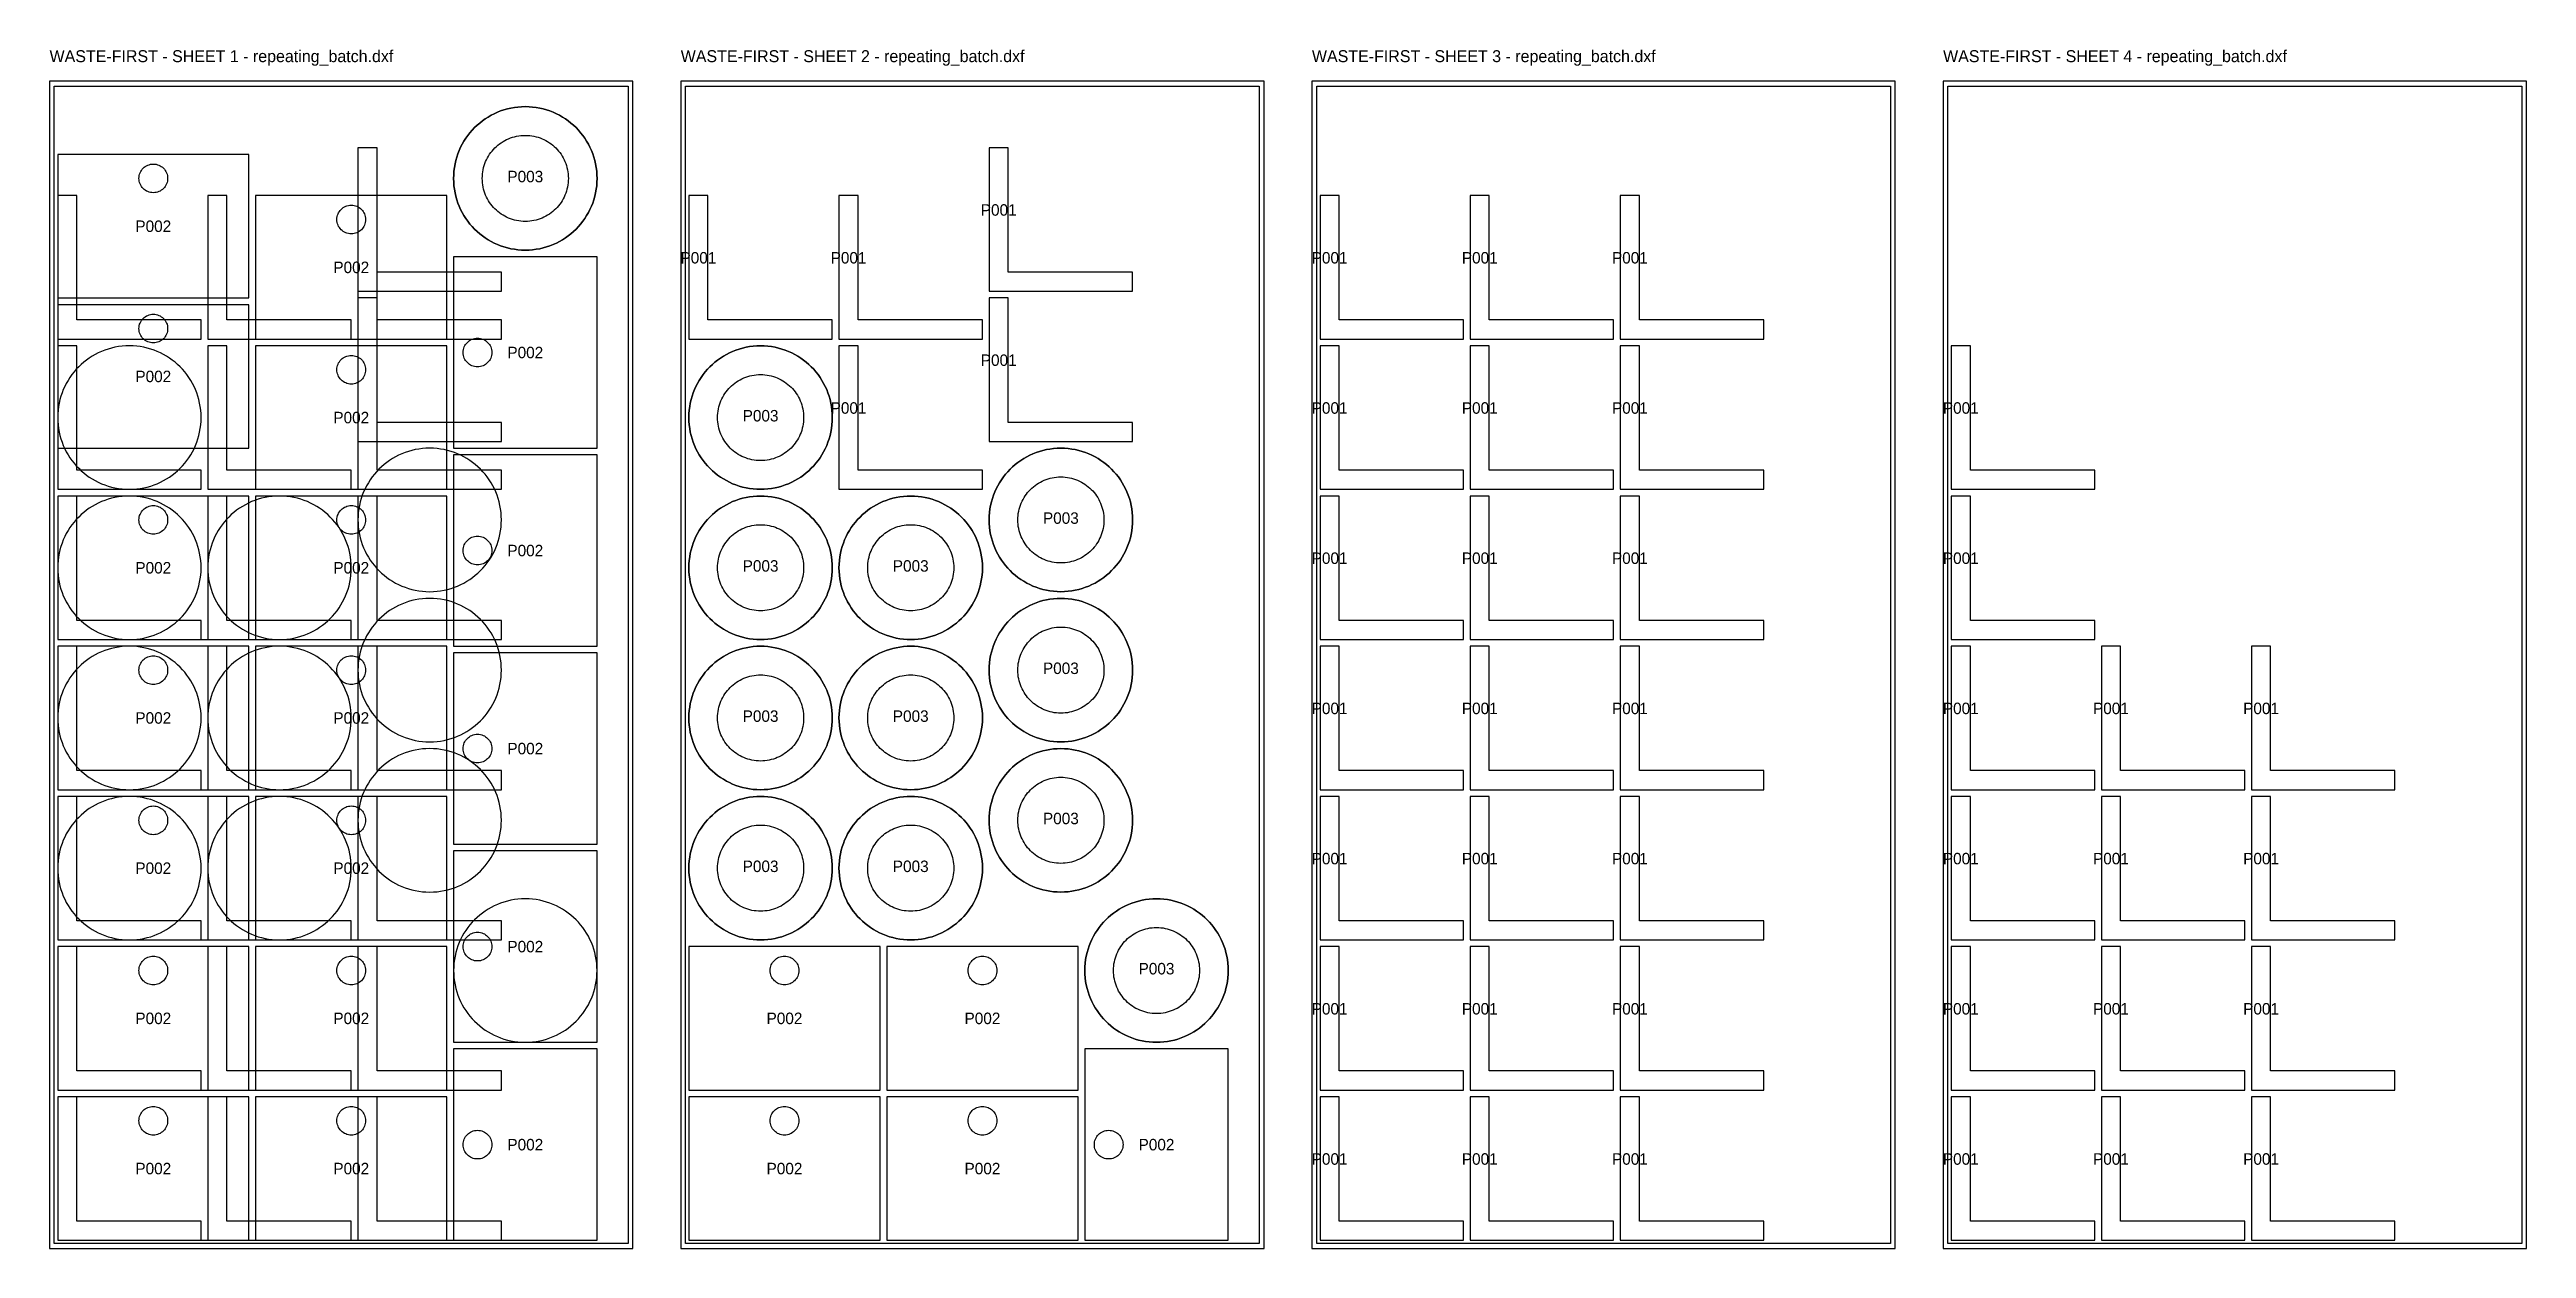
# Model space of a CAD drawing. Header units: millimetres. Extents: x 0 to 5180, y 0 to 2506.
import ezdxf
from ezdxf.enums import TextEntityAlignment as Align

# ---------------------------------------------------------------- set-up
doc = ezdxf.new("R2010")
doc.units = ezdxf.units.MM
for name, color, linetype in [('CNC_BOUNDARY', 1, 'Continuous'), ('CUT', 7, 'Continuous'), ('ETCH', 2, 'Continuous'), ('INFO', 8, 'Continuous'), ('OFFCUT', 4, 'Continuous')]:
    doc.layers.add(name, color=color, linetype=linetype)

msp = doc.modelspace()

# ---------------------------------------------------------------- texts
at = {"layer": 'ETCH'}
for s, p in [('P003', (995, 2240.8595)), ('P001', (1985, 2171)), ('P002', (217, 2137)), ('P001', (1357, 2071)), ('P001', (1671, 2071)), ('P001', (2677, 2071)), ('P001', (2991, 2071)), ('P001', (3305, 2071)), ('P002', (631, 2051)), ('P002', (995, 1873)), ('P001', (1985, 1857)), ('P002', (217, 1823)), ('P001', (1671, 1757)), ('P001', (2677, 1757)), ('P001', (2991, 1757)), ('P001', (3305, 1757)), ('P001', (3997, 1757)), ('P002', (631, 1737)), ('P003', (1487, 1740.8595)), ('P003', (2115, 1526.8595)), ('P002', (995, 1459)), ('P001', (2677, 1443)), ('P001', (2991, 1443)), ('P001', (3305, 1443)), ('P001', (3997, 1443)), ('P002', (217, 1423)), ('P002', (631, 1423)), ('P003', (1487, 1426.8595)), ('P003', (1801, 1426.8595)), ('P003', (2115, 1212.8595)), ('P001', (2677, 1129)), ('P001', (2991, 1129)), ('P001', (3305, 1129)), ('P001', (3997, 1129)), ('P001', (4311, 1129)), ('P001', (4625, 1129)), ('P002', (217, 1109)), ('P002', (631, 1109)), ('P003', (1487, 1112.8595)), ('P003', (1801, 1112.8595)), ('P002', (995, 1045)), ('P003', (2115, 898.8595)), ('P002', (217, 795)), ('P002', (631, 795)), ('P003', (1487, 798.8595)), ('P003', (1801, 798.8595)), ('P001', (2677, 815)), ('P001', (2991, 815)), ('P001', (3305, 815)), ('P001', (3997, 815)), ('P001', (4311, 815)), ('P001', (4625, 815)), ('P002', (995, 631)), ('P003', (2315, 584.8595)), ('P002', (217, 481)), ('P002', (631, 481)), ('P002', (1537, 481)), ('P002', (1951, 481)), ('P001', (2677, 501)), ('P001', (2991, 501)), ('P001', (3305, 501)), ('P001', (3997, 501)), ('P001', (4311, 501)), ('P001', (4625, 501)), ('P002', (995, 217)), ('P002', (2315, 217)), ('P002', (217, 167)), ('P002', (631, 167)), ('P002', (1537, 167)), ('P002', (1951, 167)), ('P001', (2677, 187)), ('P001', (2991, 187)), ('P001', (3305, 187)), ('P001', (3997, 187)), ('P001', (4311, 187)), ('P001', (4625, 187))]:
    msp.add_text(s, height=24, dxfattribs=at).set_placement(p, align=Align.MIDDLE_CENTER)
at = {"layer": 'INFO'}
for s, p in [('WASTE-FIRST - SHEET 1 - repeating_batch.dxf', (0, 2480)), ('WASTE-FIRST - SHEET 2 - repeating_batch.dxf', (1320, 2480)), ('WASTE-FIRST - SHEET 3 - repeating_batch.dxf', (2640, 2480)), ('WASTE-FIRST - SHEET 4 - repeating_batch.dxf', (3960, 2480))]:
    msp.add_text(s, height=25, dxfattribs=at).set_placement(p)

# ---------------------------------------------------------------- linework, layer by layer
at = {"layer": 'CNC_BOUNDARY'}
for points in [[(0, 0), (1220, 0), (1220, 2440), (0, 2440)], [(1320, 0), (2540, 0), (2540, 2440), (1320, 2440)], [(2640, 0), (3860, 0), (3860, 2440), (2640, 2440)], [(3960, 0), (5180, 0), (5180, 2440), (3960, 2440)]]:
    msp.add_lwpolyline(points, close=True, dxfattribs=at)
at = {"layer": 'CUT'}
for points in [[(1145, 2237), (1144.8048, 2229.281), (1144.2256, 2221.6634), (1143.2717, 2214.1565), (1141.9525, 2206.7698), (1140.2776, 2199.5127), (1138.2563, 2192.3946), (1135.898, 2185.425), (1133.2123, 2178.6132), (1130.2084, 2171.9688), (1126.8958, 2165.5011), (1123.284, 2159.2195), (1119.3824, 2153.1336), (1115.2003, 2147.2526), (1110.7473, 2141.5861), (1106.0327, 2136.1434), (1101.066, 2130.934), (1095.8566, 2125.9673), (1090.4139, 2121.2527), (1084.7474, 2116.7997), (1078.8664, 2112.6176), (1072.7805, 2108.716), (1066.4989, 2105.1042), (1060.0312, 2101.7916), (1053.3868, 2098.7877), (1046.575, 2096.102), (1039.6054, 2093.7437), (1032.4873, 2091.7224), (1025.2302, 2090.0475), (1017.8435, 2088.7283), (1010.3366, 2087.7744), (1002.719, 2087.1952), (995, 2087), (987.281, 2087.1952), (979.6634, 2087.7744), (972.1565, 2088.7283), (964.7698, 2090.0475), (957.5127, 2091.7224), (950.3946, 2093.7437), (943.425, 2096.102), (936.6132, 2098.7877), (929.9688, 2101.7916), (923.5011, 2105.1042), (917.2195, 2108.716), (911.1336, 2112.6176), (905.2526, 2116.7997), (899.5861, 2121.2527), (894.1434, 2125.9673), (888.934, 2130.934), (883.9673, 2136.1434), (879.2527, 2141.5861), (874.7997, 2147.2526), (870.6176, 2153.1336), (866.716, 2159.2195), (863.1042, 2165.5011), (859.7916, 2171.9688), (856.7877, 2178.6132), (854.102, 2185.425), (851.7437, 2192.3946), (849.7224, 2199.5127), (848.0475, 2206.7698), (846.7283, 2214.1565), (845.7744, 2221.6634), (845.1952, 2229.281), (845, 2237), (845.1952, 2244.719), (845.7744, 2252.3366), (846.7283, 2259.8435), (848.0475, 2267.2302), (849.7224, 2274.4873), (851.7437, 2281.6054), (854.102, 2288.575), (856.7877, 2295.3868), (859.7916, 2302.0312), (863.1042, 2308.4989), (866.716, 2314.7805), (870.6176, 2320.8664), (874.7997, 2326.7474), (879.2527, 2332.4139), (883.9673, 2337.8566), (888.934, 2343.066), (894.1434, 2348.0327), (899.5861, 2352.7473), (905.2526, 2357.2003), (911.1336, 2361.3824), (917.2195, 2365.284), (923.5011, 2368.8958), (929.9688, 2372.2084), (936.6132, 2375.2123), (943.425, 2377.898), (950.3946, 2380.2563), (957.5127, 2382.2776), (964.7698, 2383.9525), (972.1565, 2385.2717), (979.6634, 2386.2256), (987.281, 2386.8048), (995, 2387), (1002.719, 2386.8048), (1010.3366, 2386.2256), (1017.8435, 2385.2717), (1025.2302, 2383.9525), (1032.4873, 2382.2776), (1039.6054, 2380.2563), (1046.575, 2377.898), (1053.3868, 2375.2123), (1060.0312, 2372.2084), (1066.4989, 2368.8958), (1072.7805, 2365.284), (1078.8664, 2361.3824), (1084.7474, 2357.2003), (1090.4139, 2352.7473), (1095.8566, 2348.0327), (1101.066, 2343.066), (1106.0327, 2337.8566), (1110.7473, 2332.4139), (1115.2003, 2326.7474), (1119.3824, 2320.8664), (1123.284, 2314.7805), (1126.8958, 2308.4989), (1130.2084, 2302.0312), (1133.2123, 2295.3868), (1135.898, 2288.575), (1138.2563, 2281.6054), (1140.2776, 2274.4873), (1141.9525, 2267.2302), (1143.2717, 2259.8435), (1144.2256, 2252.3366), (1144.8048, 2244.719), (1145, 2237)], [(17, 1987), (417, 1987), (417, 2287), (17, 2287), (17, 1987)], [(1085, 2237), (1084.8829, 2232.3686), (1084.5353, 2227.798), (1083.963, 2223.2939), (1083.1715, 2218.8619), (1082.1666, 2214.5076), (1080.9538, 2210.2368), (1079.5388, 2206.055), (1077.9274, 2201.9679), (1076.125, 2197.9813), (1074.1375, 2194.1007), (1071.9704, 2190.3317), (1069.6294, 2186.6801), (1067.1202, 2183.1516), (1064.4484, 2179.7516), (1061.6196, 2176.486), (1058.6396, 2173.3604), (1055.514, 2170.3804), (1052.2484, 2167.5516), (1048.8484, 2164.8798), (1045.3199, 2162.3706), (1041.6683, 2160.0296), (1037.8993, 2157.8625), (1034.0187, 2155.875), (1030.0321, 2154.0726), (1025.945, 2152.4612), (1021.7632, 2151.0462), (1017.4924, 2149.8334), (1013.1381, 2148.8285), (1008.7061, 2148.037), (1004.202, 2147.4647), (999.6314, 2147.1171), (995, 2147), (990.3686, 2147.1171), (985.798, 2147.4647), (981.2939, 2148.037), (976.8619, 2148.8285), (972.5076, 2149.8334), (968.2368, 2151.0462), (964.055, 2152.4612), (959.9679, 2154.0726), (955.9813, 2155.875), (952.1007, 2157.8625), (948.3317, 2160.0296), (944.6801, 2162.3706), (941.1516, 2164.8798), (937.7516, 2167.5516), (934.486, 2170.3804), (931.3604, 2173.3604), (928.3804, 2176.486), (925.5516, 2179.7516), (922.8798, 2183.1516), (920.3706, 2186.6801), (918.0296, 2190.3317), (915.8625, 2194.1007), (913.875, 2197.9813), (912.0726, 2201.9679), (910.4612, 2206.055), (909.0462, 2210.2368), (907.8334, 2214.5076), (906.8285, 2218.8619), (906.037, 2223.2939), (905.4647, 2227.798), (905.1171, 2232.3686), (905, 2237), (905.1171, 2241.6314), (905.4647, 2246.202), (906.037, 2250.7061), (906.8285, 2255.1381), (907.8334, 2259.4924), (909.0462, 2263.7632), (910.4612, 2267.945), (912.0726, 2272.0321), (913.875, 2276.0187), (915.8625, 2279.8993), (918.0296, 2283.6683), (920.3706, 2287.3199), (922.8798, 2290.8484), (925.5516, 2294.2484), (928.3804, 2297.514), (931.3604, 2300.6396), (934.486, 2303.6196), (937.7516, 2306.4484), (941.1516, 2309.1202), (944.6801, 2311.6294), (948.3317, 2313.9704), (952.1007, 2316.1375), (955.9813, 2318.125), (959.9679, 2319.9274), (964.055, 2321.5388), (968.2368, 2322.9538), (972.5076, 2324.1666), (976.8619, 2325.1715), (981.2939, 2325.963), (985.798, 2326.5353), (990.3686, 2326.8829), (995, 2327), (999.6314, 2326.8829), (1004.202, 2326.5353), (1008.7061, 2325.963), (1013.1381, 2325.1715), (1017.4924, 2324.1666), (1021.7632, 2322.9538), (1025.945, 2321.5388), (1030.0321, 2319.9274), (1034.0187, 2318.125), (1037.8993, 2316.1375), (1041.6683, 2313.9704), (1045.3199, 2311.6294), (1048.8484, 2309.1202), (1052.2484, 2306.4484), (1055.514, 2303.6196), (1058.6396, 2300.6396), (1061.6196, 2297.514), (1064.4484, 2294.2484), (1067.1202, 2290.8484), (1069.6294, 2287.3199), (1071.9704, 2283.6683), (1074.1375, 2279.8993), (1076.125, 2276.0187), (1077.9274, 2272.0321), (1079.5388, 2267.945), (1080.9538, 2263.7632), (1082.1666, 2259.4924), (1083.1715, 2255.1381), (1083.963, 2250.7061), (1084.5353, 2246.202), (1084.8829, 2241.6314), (1085, 2237)], [(1965, 2001), (2265, 2001), (2265, 2041), (2005, 2041), (2005, 2301), (1965, 2301), (1965, 2001)], [(247, 2237), (246.8451, 2233.9327), (246.3905, 2230.954), (245.6513, 2228.0789), (244.6425, 2225.3226), (243.3792, 2222.7002), (241.8765, 2220.2267), (240.1495, 2217.9172), (238.2132, 2215.7868), (236.0828, 2213.8505), (233.7733, 2212.1235), (231.2998, 2210.6208), (228.6774, 2209.3575), (225.9211, 2208.3487), (223.046, 2207.6095), (220.0673, 2207.1549), (217, 2207), (213.9327, 2207.1549), (210.954, 2207.6095), (208.0789, 2208.3487), (205.3226, 2209.3575), (202.7002, 2210.6208), (200.2267, 2212.1235), (197.9172, 2213.8505), (195.7868, 2215.7868), (193.8505, 2217.9172), (192.1235, 2220.2267), (190.6208, 2222.7002), (189.3575, 2225.3226), (188.3487, 2228.0789), (187.6095, 2230.954), (187.1549, 2233.9327), (187, 2237), (187.1549, 2240.0673), (187.6095, 2243.046), (188.3487, 2245.9211), (189.3575, 2248.6774), (190.6208, 2251.2998), (192.1235, 2253.7733), (193.8505, 2256.0828), (195.7868, 2258.2132), (197.9172, 2260.1495), (200.2267, 2261.8765), (202.7002, 2263.3792), (205.3226, 2264.6425), (208.0789, 2265.6513), (210.954, 2266.3905), (213.9327, 2266.8451), (217, 2267), (220.0673, 2266.8451), (223.046, 2266.3905), (225.9211, 2265.6513), (228.6774, 2264.6425), (231.2998, 2263.3792), (233.7733, 2261.8765), (236.0828, 2260.1495), (238.2132, 2258.2132), (240.1495, 2256.0828), (241.8765, 2253.7733), (243.3792, 2251.2998), (244.6425, 2248.6774), (245.6513, 2245.9211), (246.3905, 2243.046), (246.8451, 2240.0673), (247, 2237)], [(431, 1901), (831, 1901), (831, 2201), (431, 2201), (431, 1901)], [(661, 2151), (660.8451, 2147.9327), (660.3905, 2144.954), (659.6513, 2142.0789), (658.6425, 2139.3226), (657.3792, 2136.7002), (655.8765, 2134.2267), (654.1495, 2131.9172), (652.2132, 2129.7868), (650.0828, 2127.8505), (647.7733, 2126.1235), (645.2998, 2124.6208), (642.6774, 2123.3575), (639.9211, 2122.3487), (637.046, 2121.6095), (634.0673, 2121.1549), (631, 2121), (627.9327, 2121.1549), (624.954, 2121.6095), (622.0789, 2122.3487), (619.3226, 2123.3575), (616.7002, 2124.6208), (614.2267, 2126.1235), (611.9172, 2127.8505), (609.7868, 2129.7868), (607.8505, 2131.9172), (606.1235, 2134.2267), (604.6208, 2136.7002), (603.3575, 2139.3226), (602.3487, 2142.0789), (601.6095, 2144.954), (601.1549, 2147.9327), (601, 2151), (601.1549, 2154.0673), (601.6095, 2157.046), (602.3487, 2159.9211), (603.3575, 2162.6774), (604.6208, 2165.2998), (606.1235, 2167.7733), (607.8505, 2170.0828), (609.7868, 2172.2132), (611.9172, 2174.1495), (614.2267, 2175.8765), (616.7002, 2177.3792), (619.3226, 2178.6425), (622.0789, 2179.6513), (624.954, 2180.3905), (627.9327, 2180.8451), (631, 2181), (634.0673, 2180.8451), (637.046, 2180.3905), (639.9211, 2179.6513), (642.6774, 2178.6425), (645.2998, 2177.3792), (647.7733, 2175.8765), (650.0828, 2174.1495), (652.2132, 2172.2132), (654.1495, 2170.0828), (655.8765, 2167.7733), (657.3792, 2165.2998), (658.6425, 2162.6774), (659.6513, 2159.9211), (660.3905, 2157.046), (660.8451, 2154.0673), (661, 2151)], [(1337, 1901), (1637, 1901), (1637, 1941), (1377, 1941), (1377, 2201), (1337, 2201), (1337, 1901)], [(1651, 1901), (1951, 1901), (1951, 1941), (1691, 1941), (1691, 2201), (1651, 2201), (1651, 1901)], [(2657, 1901), (2957, 1901), (2957, 1941), (2697, 1941), (2697, 2201), (2657, 2201), (2657, 1901)], [(2971, 1901), (3271, 1901), (3271, 1941), (3011, 1941), (3011, 2201), (2971, 2201), (2971, 1901)], [(3285, 1901), (3585, 1901), (3585, 1941), (3325, 1941), (3325, 2201), (3285, 2201), (3285, 1901)], [(1145, 1673), (1145, 2073), (845, 2073), (845, 1673), (1145, 1673)], [(17, 1673), (417, 1673), (417, 1973), (17, 1973), (17, 1673)], [(1965, 1687), (2265, 1687), (2265, 1727), (2005, 1727), (2005, 1987), (1965, 1987), (1965, 1687)], [(247, 1923), (246.8451, 1919.9327), (246.3905, 1916.954), (245.6513, 1914.0789), (244.6425, 1911.3226), (243.3792, 1908.7002), (241.8765, 1906.2267), (240.1495, 1903.9172), (238.2132, 1901.7868), (236.0828, 1899.8505), (233.7733, 1898.1235), (231.2998, 1896.6208), (228.6774, 1895.3575), (225.9211, 1894.3487), (223.046, 1893.6095), (220.0673, 1893.1549), (217, 1893), (213.9327, 1893.1549), (210.954, 1893.6095), (208.0789, 1894.3487), (205.3226, 1895.3575), (202.7002, 1896.6208), (200.2267, 1898.1235), (197.9172, 1899.8505), (195.7868, 1901.7868), (193.8505, 1903.9172), (192.1235, 1906.2267), (190.6208, 1908.7002), (189.3575, 1911.3226), (188.3487, 1914.0789), (187.6095, 1916.954), (187.1549, 1919.9327), (187, 1923), (187.1549, 1926.0673), (187.6095, 1929.046), (188.3487, 1931.9211), (189.3575, 1934.6774), (190.6208, 1937.2998), (192.1235, 1939.7733), (193.8505, 1942.0828), (195.7868, 1944.2132), (197.9172, 1946.1495), (200.2267, 1947.8765), (202.7002, 1949.3792), (205.3226, 1950.6425), (208.0789, 1951.6513), (210.954, 1952.3905), (213.9327, 1952.8451), (217, 1953), (220.0673, 1952.8451), (223.046, 1952.3905), (225.9211, 1951.6513), (228.6774, 1950.6425), (231.2998, 1949.3792), (233.7733, 1947.8765), (236.0828, 1946.1495), (238.2132, 1944.2132), (240.1495, 1942.0828), (241.8765, 1939.7733), (243.3792, 1937.2998), (244.6425, 1934.6774), (245.6513, 1931.9211), (246.3905, 1929.046), (246.8451, 1926.0673), (247, 1923)], [(431, 1587), (831, 1587), (831, 1887), (431, 1887), (431, 1587)], [(661, 1837), (660.8451, 1833.9327), (660.3905, 1830.954), (659.6513, 1828.0789), (658.6425, 1825.3226), (657.3792, 1822.7002), (655.8765, 1820.2267), (654.1495, 1817.9172), (652.2132, 1815.7868), (650.0828, 1813.8505), (647.7733, 1812.1235), (645.2998, 1810.6208), (642.6774, 1809.3575), (639.9211, 1808.3487), (637.046, 1807.6095), (634.0673, 1807.1549), (631, 1807), (627.9327, 1807.1549), (624.954, 1807.6095), (622.0789, 1808.3487), (619.3226, 1809.3575), (616.7002, 1810.6208), (614.2267, 1812.1235), (611.9172, 1813.8505), (609.7868, 1815.7868), (607.8505, 1817.9172), (606.1235, 1820.2267), (604.6208, 1822.7002), (603.3575, 1825.3226), (602.3487, 1828.0789), (601.6095, 1830.954), (601.1549, 1833.9327), (601, 1837), (601.1549, 1840.0673), (601.6095, 1843.046), (602.3487, 1845.9211), (603.3575, 1848.6774), (604.6208, 1851.2998), (606.1235, 1853.7733), (607.8505, 1856.0828), (609.7868, 1858.2132), (611.9172, 1860.1495), (614.2267, 1861.8765), (616.7002, 1863.3792), (619.3226, 1864.6425), (622.0789, 1865.6513), (624.954, 1866.3905), (627.9327, 1866.8451), (631, 1867), (634.0673, 1866.8451), (637.046, 1866.3905), (639.9211, 1865.6513), (642.6774, 1864.6425), (645.2998, 1863.3792), (647.7733, 1861.8765), (650.0828, 1860.1495), (652.2132, 1858.2132), (654.1495, 1856.0828), (655.8765, 1853.7733), (657.3792, 1851.2998), (658.6425, 1848.6774), (659.6513, 1845.9211), (660.3905, 1843.046), (660.8451, 1840.0673), (661, 1837)], [(895, 1903), (898.0673, 1902.8451), (901.046, 1902.3905), (903.9211, 1901.6513), (906.6774, 1900.6425), (909.2998, 1899.3792), (911.7733, 1897.8765), (914.0828, 1896.1495), (916.2132, 1894.2132), (918.1495, 1892.0828), (919.8765, 1889.7733), (921.3792, 1887.2998), (922.6425, 1884.6774), (923.6513, 1881.9211), (924.3905, 1879.046), (924.8451, 1876.0673), (925, 1873), (924.8451, 1869.9327), (924.3905, 1866.954), (923.6513, 1864.0789), (922.6425, 1861.3226), (921.3792, 1858.7002), (919.8765, 1856.2267), (918.1495, 1853.9172), (916.2132, 1851.7868), (914.0828, 1849.8505), (911.7733, 1848.1235), (909.2998, 1846.6208), (906.6774, 1845.3575), (903.9211, 1844.3487), (901.046, 1843.6095), (898.0673, 1843.1549), (895, 1843), (891.9327, 1843.1549), (888.954, 1843.6095), (886.0789, 1844.3487), (883.3226, 1845.3575), (880.7002, 1846.6208), (878.2267, 1848.1235), (875.9172, 1849.8505), (873.7868, 1851.7868), (871.8505, 1853.9172), (870.1235, 1856.2267), (868.6208, 1858.7002), (867.3575, 1861.3226), (866.3487, 1864.0789), (865.6095, 1866.954), (865.1549, 1869.9327), (865, 1873), (865.1549, 1876.0673), (865.6095, 1879.046), (866.3487, 1881.9211), (867.3575, 1884.6774), (868.6208, 1887.2998), (870.1235, 1889.7733), (871.8505, 1892.0828), (873.7868, 1894.2132), (875.9172, 1896.1495), (878.2267, 1897.8765), (880.7002, 1899.3792), (883.3226, 1900.6425), (886.0789, 1901.6513), (888.954, 1902.3905), (891.9327, 1902.8451), (895, 1903)], [(1637, 1737), (1636.8048, 1729.281), (1636.2256, 1721.6634), (1635.2717, 1714.1565), (1633.9525, 1706.7698), (1632.2776, 1699.5127), (1630.2563, 1692.3946), (1627.898, 1685.425), (1625.2123, 1678.6132), (1622.2084, 1671.9688), (1618.8958, 1665.5011), (1615.284, 1659.2195), (1611.3824, 1653.1336), (1607.2003, 1647.2526), (1602.7473, 1641.5861), (1598.0327, 1636.1434), (1593.066, 1630.934), (1587.8566, 1625.9673), (1582.4139, 1621.2527), (1576.7474, 1616.7997), (1570.8664, 1612.6176), (1564.7805, 1608.716), (1558.4989, 1605.1042), (1552.0312, 1601.7916), (1545.3868, 1598.7877), (1538.575, 1596.102), (1531.6054, 1593.7437), (1524.4873, 1591.7224), (1517.2302, 1590.0475), (1509.8435, 1588.7283), (1502.3366, 1587.7744), (1494.719, 1587.1952), (1487, 1587), (1479.281, 1587.1952), (1471.6634, 1587.7744), (1464.1565, 1588.7283), (1456.7698, 1590.0475), (1449.5127, 1591.7224), (1442.3946, 1593.7437), (1435.425, 1596.102), (1428.6132, 1598.7877), (1421.9688, 1601.7916), (1415.5011, 1605.1042), (1409.2195, 1608.716), (1403.1336, 1612.6176), (1397.2526, 1616.7997), (1391.5861, 1621.2527), (1386.1434, 1625.9673), (1380.934, 1630.934), (1375.9673, 1636.1434), (1371.2527, 1641.5861), (1366.7997, 1647.2526), (1362.6176, 1653.1336), (1358.716, 1659.2195), (1355.1042, 1665.5011), (1351.7916, 1671.9688), (1348.7877, 1678.6132), (1346.102, 1685.425), (1343.7437, 1692.3946), (1341.7224, 1699.5127), (1340.0475, 1706.7698), (1338.7283, 1714.1565), (1337.7744, 1721.6634), (1337.1952, 1729.281), (1337, 1737), (1337.1952, 1744.719), (1337.7744, 1752.3366), (1338.7283, 1759.8435), (1340.0475, 1767.2302), (1341.7224, 1774.4873), (1343.7437, 1781.6054), (1346.102, 1788.575), (1348.7877, 1795.3868), (1351.7916, 1802.0312), (1355.1042, 1808.4989), (1358.716, 1814.7805), (1362.6176, 1820.8664), (1366.7997, 1826.7474), (1371.2527, 1832.4139), (1375.9673, 1837.8566), (1380.934, 1843.066), (1386.1434, 1848.0327), (1391.5861, 1852.7473), (1397.2526, 1857.2003), (1403.1336, 1861.3824), (1409.2195, 1865.284), (1415.5011, 1868.8958), (1421.9688, 1872.2084), (1428.6132, 1875.2123), (1435.425, 1877.898), (1442.3946, 1880.2563), (1449.5127, 1882.2776), (1456.7698, 1883.9525), (1464.1565, 1885.2717), (1471.6634, 1886.2256), (1479.281, 1886.8048), (1487, 1887), (1494.719, 1886.8048), (1502.3366, 1886.2256), (1509.8435, 1885.2717), (1517.2302, 1883.9525), (1524.4873, 1882.2776), (1531.6054, 1880.2563), (1538.575, 1877.898), (1545.3868, 1875.2123), (1552.0312, 1872.2084), (1558.4989, 1868.8958), (1564.7805, 1865.284), (1570.8664, 1861.3824), (1576.7474, 1857.2003), (1582.4139, 1852.7473), (1587.8566, 1848.0327), (1593.066, 1843.066), (1598.0327, 1837.8566), (1602.7473, 1832.4139), (1607.2003, 1826.7474), (1611.3824, 1820.8664), (1615.284, 1814.7805), (1618.8958, 1808.4989), (1622.2084, 1802.0312), (1625.2123, 1795.3868), (1627.898, 1788.575), (1630.2563, 1781.6054), (1632.2776, 1774.4873), (1633.9525, 1767.2302), (1635.2717, 1759.8435), (1636.2256, 1752.3366), (1636.8048, 1744.719), (1637, 1737)], [(1651, 1587), (1951, 1587), (1951, 1627), (1691, 1627), (1691, 1887), (1651, 1887), (1651, 1587)], [(2657, 1587), (2957, 1587), (2957, 1627), (2697, 1627), (2697, 1887), (2657, 1887), (2657, 1587)], [(2971, 1587), (3271, 1587), (3271, 1627), (3011, 1627), (3011, 1887), (2971, 1887), (2971, 1587)], [(3285, 1587), (3585, 1587), (3585, 1627), (3325, 1627), (3325, 1887), (3285, 1887), (3285, 1587)], [(3977, 1587), (4277, 1587), (4277, 1627), (4017, 1627), (4017, 1887), (3977, 1887), (3977, 1587)], [(1577, 1737), (1576.8829, 1732.3686), (1576.5353, 1727.798), (1575.963, 1723.2939), (1575.1715, 1718.8619), (1574.1666, 1714.5076), (1572.9538, 1710.2368), (1571.5388, 1706.055), (1569.9274, 1701.9679), (1568.125, 1697.9813), (1566.1375, 1694.1007), (1563.9704, 1690.3317), (1561.6294, 1686.6801), (1559.1202, 1683.1516), (1556.4484, 1679.7516), (1553.6196, 1676.486), (1550.6396, 1673.3604), (1547.514, 1670.3804), (1544.2484, 1667.5516), (1540.8484, 1664.8798), (1537.3199, 1662.3706), (1533.6683, 1660.0296), (1529.8993, 1657.8625), (1526.0187, 1655.875), (1522.0321, 1654.0726), (1517.945, 1652.4612), (1513.7632, 1651.0462), (1509.4924, 1649.8334), (1505.1381, 1648.8285), (1500.7061, 1648.037), (1496.202, 1647.4647), (1491.6314, 1647.1171), (1487, 1647), (1482.3686, 1647.1171), (1477.798, 1647.4647), (1473.2939, 1648.037), (1468.8619, 1648.8285), (1464.5076, 1649.8334), (1460.2368, 1651.0462), (1456.055, 1652.4612), (1451.9679, 1654.0726), (1447.9813, 1655.875), (1444.1007, 1657.8625), (1440.3317, 1660.0296), (1436.6801, 1662.3706), (1433.1516, 1664.8798), (1429.7516, 1667.5516), (1426.486, 1670.3804), (1423.3604, 1673.3604), (1420.3804, 1676.486), (1417.5516, 1679.7516), (1414.8798, 1683.1516), (1412.3706, 1686.6801), (1410.0296, 1690.3317), (1407.8625, 1694.1007), (1405.875, 1697.9813), (1404.0726, 1701.9679), (1402.4612, 1706.055), (1401.0462, 1710.2368), (1399.8334, 1714.5076), (1398.8285, 1718.8619), (1398.037, 1723.2939), (1397.4647, 1727.798), (1397.1171, 1732.3686), (1397, 1737), (1397.1171, 1741.6314), (1397.4647, 1746.202), (1398.037, 1750.7061), (1398.8285, 1755.1381), (1399.8334, 1759.4924), (1401.0462, 1763.7632), (1402.4612, 1767.945), (1404.0726, 1772.0321), (1405.875, 1776.0187), (1407.8625, 1779.8993), (1410.0296, 1783.6683), (1412.3706, 1787.3199), (1414.8798, 1790.8484), (1417.5516, 1794.2484), (1420.3804, 1797.514), (1423.3604, 1800.6396), (1426.486, 1803.6196), (1429.7516, 1806.4484), (1433.1516, 1809.1202), (1436.6801, 1811.6294), (1440.3317, 1813.9704), (1444.1007, 1816.1375), (1447.9813, 1818.125), (1451.9679, 1819.9274), (1456.055, 1821.5388), (1460.2368, 1822.9538), (1464.5076, 1824.1666), (1468.8619, 1825.1715), (1473.2939, 1825.963), (1477.798, 1826.5353), (1482.3686, 1826.8829), (1487, 1827), (1491.6314, 1826.8829), (1496.202, 1826.5353), (1500.7061, 1825.963), (1505.1381, 1825.1715), (1509.4924, 1824.1666), (1513.7632, 1822.9538), (1517.945, 1821.5388), (1522.0321, 1819.9274), (1526.0187, 1818.125), (1529.8993, 1816.1375), (1533.6683, 1813.9704), (1537.3199, 1811.6294), (1540.8484, 1809.1202), (1544.2484, 1806.4484), (1547.514, 1803.6196), (1550.6396, 1800.6396), (1553.6196, 1797.514), (1556.4484, 1794.2484), (1559.1202, 1790.8484), (1561.6294, 1787.3199), (1563.9704, 1783.6683), (1566.1375, 1779.8993), (1568.125, 1776.0187), (1569.9274, 1772.0321), (1571.5388, 1767.945), (1572.9538, 1763.7632), (1574.1666, 1759.4924), (1575.1715, 1755.1381), (1575.963, 1750.7061), (1576.5353, 1746.202), (1576.8829, 1741.6314), (1577, 1737)], [(1145, 1259), (1145, 1659), (845, 1659), (845, 1259), (1145, 1259)], [(2265, 1523), (2264.8048, 1515.281), (2264.2256, 1507.6634), (2263.2717, 1500.1565), (2261.9525, 1492.7698), (2260.2776, 1485.5127), (2258.2563, 1478.3946), (2255.898, 1471.425), (2253.2123, 1464.6132), (2250.2084, 1457.9688), (2246.8958, 1451.5011), (2243.284, 1445.2195), (2239.3824, 1439.1336), (2235.2003, 1433.2526), (2230.7473, 1427.5861), (2226.0327, 1422.1434), (2221.066, 1416.934), (2215.8566, 1411.9673), (2210.4139, 1407.2527), (2204.7474, 1402.7997), (2198.8664, 1398.6176), (2192.7805, 1394.716), (2186.4989, 1391.1042), (2180.0312, 1387.7916), (2173.3868, 1384.7877), (2166.575, 1382.102), (2159.6054, 1379.7437), (2152.4873, 1377.7224), (2145.2302, 1376.0475), (2137.8435, 1374.7283), (2130.3366, 1373.7744), (2122.719, 1373.1952), (2115, 1373), (2107.281, 1373.1952), (2099.6634, 1373.7744), (2092.1565, 1374.7283), (2084.7698, 1376.0475), (2077.5127, 1377.7224), (2070.3946, 1379.7437), (2063.425, 1382.102), (2056.6132, 1384.7877), (2049.9688, 1387.7916), (2043.5011, 1391.1042), (2037.2195, 1394.716), (2031.1336, 1398.6176), (2025.2526, 1402.7997), (2019.5861, 1407.2527), (2014.1434, 1411.9673), (2008.934, 1416.934), (2003.9673, 1422.1434), (1999.2527, 1427.5861), (1994.7997, 1433.2526), (1990.6176, 1439.1336), (1986.716, 1445.2195), (1983.1042, 1451.5011), (1979.7916, 1457.9688), (1976.7877, 1464.6132), (1974.102, 1471.425), (1971.7437, 1478.3946), (1969.7224, 1485.5127), (1968.0475, 1492.7698), (1966.7283, 1500.1565), (1965.7744, 1507.6634), (1965.1952, 1515.281), (1965, 1523), (1965.1952, 1530.719), (1965.7744, 1538.3366), (1966.7283, 1545.8435), (1968.0475, 1553.2302), (1969.7224, 1560.4873), (1971.7437, 1567.6054), (1974.102, 1574.575), (1976.7877, 1581.3868), (1979.7916, 1588.0312), (1983.1042, 1594.4989), (1986.716, 1600.7805), (1990.6176, 1606.8664), (1994.7997, 1612.7474), (1999.2527, 1618.4139), (2003.9673, 1623.8566), (2008.934, 1629.066), (2014.1434, 1634.0327), (2019.5861, 1638.7473), (2025.2526, 1643.2003), (2031.1336, 1647.3824), (2037.2195, 1651.284), (2043.5011, 1654.8958), (2049.9688, 1658.2084), (2056.6132, 1661.2123), (2063.425, 1663.898), (2070.3946, 1666.2563), (2077.5127, 1668.2776), (2084.7698, 1669.9525), (2092.1565, 1671.2717), (2099.6634, 1672.2256), (2107.281, 1672.8048), (2115, 1673), (2122.719, 1672.8048), (2130.3366, 1672.2256), (2137.8435, 1671.2717), (2145.2302, 1669.9525), (2152.4873, 1668.2776), (2159.6054, 1666.2563), (2166.575, 1663.898), (2173.3868, 1661.2123), (2180.0312, 1658.2084), (2186.4989, 1654.8958), (2192.7805, 1651.284), (2198.8664, 1647.3824), (2204.7474, 1643.2003), (2210.4139, 1638.7473), (2215.8566, 1634.0327), (2221.066, 1629.066), (2226.0327, 1623.8566), (2230.7473, 1618.4139), (2235.2003, 1612.7474), (2239.3824, 1606.8664), (2243.284, 1600.7805), (2246.8958, 1594.4989), (2250.2084, 1588.0312), (2253.2123, 1581.3868), (2255.898, 1574.575), (2258.2563, 1567.6054), (2260.2776, 1560.4873), (2261.9525, 1553.2302), (2263.2717, 1545.8435), (2264.2256, 1538.3366), (2264.8048, 1530.719), (2265, 1523)], [(2205, 1523), (2204.8829, 1518.3686), (2204.5353, 1513.798), (2203.963, 1509.2939), (2203.1715, 1504.8619), (2202.1666, 1500.5076), (2200.9538, 1496.2368), (2199.5388, 1492.055), (2197.9274, 1487.9679), (2196.125, 1483.9813), (2194.1375, 1480.1007), (2191.9704, 1476.3317), (2189.6294, 1472.6801), (2187.1202, 1469.1516), (2184.4484, 1465.7516), (2181.6196, 1462.486), (2178.6396, 1459.3604), (2175.514, 1456.3804), (2172.2484, 1453.5516), (2168.8484, 1450.8798), (2165.3199, 1448.3706), (2161.6683, 1446.0296), (2157.8993, 1443.8625), (2154.0187, 1441.875), (2150.0321, 1440.0726), (2145.945, 1438.4612), (2141.7632, 1437.0462), (2137.4924, 1435.8334), (2133.1381, 1434.8285), (2128.7061, 1434.037), (2124.202, 1433.4647), (2119.6314, 1433.1171), (2115, 1433), (2110.3686, 1433.1171), (2105.798, 1433.4647), (2101.2939, 1434.037), (2096.8619, 1434.8285), (2092.5076, 1435.8334), (2088.2368, 1437.0462), (2084.055, 1438.4612), (2079.9679, 1440.0726), (2075.9813, 1441.875), (2072.1007, 1443.8625), (2068.3317, 1446.0296), (2064.6801, 1448.3706), (2061.1516, 1450.8798), (2057.7516, 1453.5516), (2054.486, 1456.3804), (2051.3604, 1459.3604), (2048.3804, 1462.486), (2045.5516, 1465.7516), (2042.8798, 1469.1516), (2040.3706, 1472.6801), (2038.0296, 1476.3317), (2035.8625, 1480.1007), (2033.875, 1483.9813), (2032.0726, 1487.9679), (2030.4612, 1492.055), (2029.0462, 1496.2368), (2027.8334, 1500.5076), (2026.8285, 1504.8619), (2026.037, 1509.2939), (2025.4647, 1513.798), (2025.1171, 1518.3686), (2025, 1523), (2025.1171, 1527.6314), (2025.4647, 1532.202), (2026.037, 1536.7061), (2026.8285, 1541.1381), (2027.8334, 1545.4924), (2029.0462, 1549.7632), (2030.4612, 1553.945), (2032.0726, 1558.0321), (2033.875, 1562.0187), (2035.8625, 1565.8993), (2038.0296, 1569.6683), (2040.3706, 1573.3199), (2042.8798, 1576.8484), (2045.5516, 1580.2484), (2048.3804, 1583.514), (2051.3604, 1586.6396), (2054.486, 1589.6196), (2057.7516, 1592.4484), (2061.1516, 1595.1202), (2064.6801, 1597.6294), (2068.3317, 1599.9704), (2072.1007, 1602.1375), (2075.9813, 1604.125), (2079.9679, 1605.9274), (2084.055, 1607.5388), (2088.2368, 1608.9538), (2092.5076, 1610.1666), (2096.8619, 1611.1715), (2101.2939, 1611.963), (2105.798, 1612.5353), (2110.3686, 1612.8829), (2115, 1613), (2119.6314, 1612.8829), (2124.202, 1612.5353), (2128.7061, 1611.963), (2133.1381, 1611.1715), (2137.4924, 1610.1666), (2141.7632, 1608.9538), (2145.945, 1607.5388), (2150.0321, 1605.9274), (2154.0187, 1604.125), (2157.8993, 1602.1375), (2161.6683, 1599.9704), (2165.3199, 1597.6294), (2168.8484, 1595.1202), (2172.2484, 1592.4484), (2175.514, 1589.6196), (2178.6396, 1586.6396), (2181.6196, 1583.514), (2184.4484, 1580.2484), (2187.1202, 1576.8484), (2189.6294, 1573.3199), (2191.9704, 1569.6683), (2194.1375, 1565.8993), (2196.125, 1562.0187), (2197.9274, 1558.0321), (2199.5388, 1553.945), (2200.9538, 1549.7632), (2202.1666, 1545.4924), (2203.1715, 1541.1381), (2203.963, 1536.7061), (2204.5353, 1532.202), (2204.8829, 1527.6314), (2205, 1523)], [(17, 1273), (417, 1273), (417, 1573), (17, 1573), (17, 1273)], [(431, 1273), (831, 1273), (831, 1573), (431, 1573), (431, 1273)], [(1637, 1423), (1636.8048, 1415.281), (1636.2256, 1407.6634), (1635.2717, 1400.1565), (1633.9525, 1392.7698), (1632.2776, 1385.5127), (1630.2563, 1378.3946), (1627.898, 1371.425), (1625.2123, 1364.6132), (1622.2084, 1357.9688), (1618.8958, 1351.5011), (1615.284, 1345.2195), (1611.3824, 1339.1336), (1607.2003, 1333.2526), (1602.7473, 1327.5861), (1598.0327, 1322.1434), (1593.066, 1316.934), (1587.8566, 1311.9673), (1582.4139, 1307.2527), (1576.7474, 1302.7997), (1570.8664, 1298.6176), (1564.7805, 1294.716), (1558.4989, 1291.1042), (1552.0312, 1287.7916), (1545.3868, 1284.7877), (1538.575, 1282.102), (1531.6054, 1279.7437), (1524.4873, 1277.7224), (1517.2302, 1276.0475), (1509.8435, 1274.7283), (1502.3366, 1273.7744), (1494.719, 1273.1952), (1487, 1273), (1479.281, 1273.1952), (1471.6634, 1273.7744), (1464.1565, 1274.7283), (1456.7698, 1276.0475), (1449.5127, 1277.7224), (1442.3946, 1279.7437), (1435.425, 1282.102), (1428.6132, 1284.7877), (1421.9688, 1287.7916), (1415.5011, 1291.1042), (1409.2195, 1294.716), (1403.1336, 1298.6176), (1397.2526, 1302.7997), (1391.5861, 1307.2527), (1386.1434, 1311.9673), (1380.934, 1316.934), (1375.9673, 1322.1434), (1371.2527, 1327.5861), (1366.7997, 1333.2526), (1362.6176, 1339.1336), (1358.716, 1345.2195), (1355.1042, 1351.5011), (1351.7916, 1357.9688), (1348.7877, 1364.6132), (1346.102, 1371.425), (1343.7437, 1378.3946), (1341.7224, 1385.5127), (1340.0475, 1392.7698), (1338.7283, 1400.1565), (1337.7744, 1407.6634), (1337.1952, 1415.281), (1337, 1423), (1337.1952, 1430.719), (1337.7744, 1438.3366), (1338.7283, 1445.8435), (1340.0475, 1453.2302), (1341.7224, 1460.4873), (1343.7437, 1467.6054), (1346.102, 1474.575), (1348.7877, 1481.3868), (1351.7916, 1488.0312), (1355.1042, 1494.4989), (1358.716, 1500.7805), (1362.6176, 1506.8664), (1366.7997, 1512.7474), (1371.2527, 1518.4139), (1375.9673, 1523.8566), (1380.934, 1529.066), (1386.1434, 1534.0327), (1391.5861, 1538.7473), (1397.2526, 1543.2003), (1403.1336, 1547.3824), (1409.2195, 1551.284), (1415.5011, 1554.8958), (1421.9688, 1558.2084), (1428.6132, 1561.2123), (1435.425, 1563.898), (1442.3946, 1566.2563), (1449.5127, 1568.2776), (1456.7698, 1569.9525), (1464.1565, 1571.2717), (1471.6634, 1572.2256), (1479.281, 1572.8048), (1487, 1573), (1494.719, 1572.8048), (1502.3366, 1572.2256), (1509.8435, 1571.2717), (1517.2302, 1569.9525), (1524.4873, 1568.2776), (1531.6054, 1566.2563), (1538.575, 1563.898), (1545.3868, 1561.2123), (1552.0312, 1558.2084), (1558.4989, 1554.8958), (1564.7805, 1551.284), (1570.8664, 1547.3824), (1576.7474, 1543.2003), (1582.4139, 1538.7473), (1587.8566, 1534.0327), (1593.066, 1529.066), (1598.0327, 1523.8566), (1602.7473, 1518.4139), (1607.2003, 1512.7474), (1611.3824, 1506.8664), (1615.284, 1500.7805), (1618.8958, 1494.4989), (1622.2084, 1488.0312), (1625.2123, 1481.3868), (1627.898, 1474.575), (1630.2563, 1467.6054), (1632.2776, 1460.4873), (1633.9525, 1453.2302), (1635.2717, 1445.8435), (1636.2256, 1438.3366), (1636.8048, 1430.719), (1637, 1423)], [(1951, 1423), (1950.8048, 1415.281), (1950.2256, 1407.6634), (1949.2717, 1400.1565), (1947.9525, 1392.7698), (1946.2776, 1385.5127), (1944.2563, 1378.3946), (1941.898, 1371.425), (1939.2123, 1364.6132), (1936.2084, 1357.9688), (1932.8958, 1351.5011), (1929.284, 1345.2195), (1925.3824, 1339.1336), (1921.2003, 1333.2526), (1916.7473, 1327.5861), (1912.0327, 1322.1434), (1907.066, 1316.934), (1901.8566, 1311.9673), (1896.4139, 1307.2527), (1890.7474, 1302.7997), (1884.8664, 1298.6176), (1878.7805, 1294.716), (1872.4989, 1291.1042), (1866.0312, 1287.7916), (1859.3868, 1284.7877), (1852.575, 1282.102), (1845.6054, 1279.7437), (1838.4873, 1277.7224), (1831.2302, 1276.0475), (1823.8435, 1274.7283), (1816.3366, 1273.7744), (1808.719, 1273.1952), (1801, 1273), (1793.281, 1273.1952), (1785.6634, 1273.7744), (1778.1565, 1274.7283), (1770.7698, 1276.0475), (1763.5127, 1277.7224), (1756.3946, 1279.7437), (1749.425, 1282.102), (1742.6132, 1284.7877), (1735.9688, 1287.7916), (1729.5011, 1291.1042), (1723.2195, 1294.716), (1717.1336, 1298.6176), (1711.2526, 1302.7997), (1705.5861, 1307.2527), (1700.1434, 1311.9673), (1694.934, 1316.934), (1689.9673, 1322.1434), (1685.2527, 1327.5861), (1680.7997, 1333.2526), (1676.6176, 1339.1336), (1672.716, 1345.2195), (1669.1042, 1351.5011), (1665.7916, 1357.9688), (1662.7877, 1364.6132), (1660.102, 1371.425), (1657.7437, 1378.3946), (1655.7224, 1385.5127), (1654.0475, 1392.7698), (1652.7283, 1400.1565), (1651.7744, 1407.6634), (1651.1952, 1415.281), (1651, 1423), (1651.1952, 1430.719), (1651.7744, 1438.3366), (1652.7283, 1445.8435), (1654.0475, 1453.2302), (1655.7224, 1460.4873), (1657.7437, 1467.6054), (1660.102, 1474.575), (1662.7877, 1481.3868), (1665.7916, 1488.0312), (1669.1042, 1494.4989), (1672.716, 1500.7805), (1676.6176, 1506.8664), (1680.7997, 1512.7474), (1685.2527, 1518.4139), (1689.9673, 1523.8566), (1694.934, 1529.066), (1700.1434, 1534.0327), (1705.5861, 1538.7473), (1711.2526, 1543.2003), (1717.1336, 1547.3824), (1723.2195, 1551.284), (1729.5011, 1554.8958), (1735.9688, 1558.2084), (1742.6132, 1561.2123), (1749.425, 1563.898), (1756.3946, 1566.2563), (1763.5127, 1568.2776), (1770.7698, 1569.9525), (1778.1565, 1571.2717), (1785.6634, 1572.2256), (1793.281, 1572.8048), (1801, 1573), (1808.719, 1572.8048), (1816.3366, 1572.2256), (1823.8435, 1571.2717), (1831.2302, 1569.9525), (1838.4873, 1568.2776), (1845.6054, 1566.2563), (1852.575, 1563.898), (1859.3868, 1561.2123), (1866.0312, 1558.2084), (1872.4989, 1554.8958), (1878.7805, 1551.284), (1884.8664, 1547.3824), (1890.7474, 1543.2003), (1896.4139, 1538.7473), (1901.8566, 1534.0327), (1907.066, 1529.066), (1912.0327, 1523.8566), (1916.7473, 1518.4139), (1921.2003, 1512.7474), (1925.3824, 1506.8664), (1929.284, 1500.7805), (1932.8958, 1494.4989), (1936.2084, 1488.0312), (1939.2123, 1481.3868), (1941.898, 1474.575), (1944.2563, 1467.6054), (1946.2776, 1460.4873), (1947.9525, 1453.2302), (1949.2717, 1445.8435), (1950.2256, 1438.3366), (1950.8048, 1430.719), (1951, 1423)], [(2657, 1273), (2957, 1273), (2957, 1313), (2697, 1313), (2697, 1573), (2657, 1573), (2657, 1273)], [(2971, 1273), (3271, 1273), (3271, 1313), (3011, 1313), (3011, 1573), (2971, 1573), (2971, 1273)], [(3285, 1273), (3585, 1273), (3585, 1313), (3325, 1313), (3325, 1573), (3285, 1573), (3285, 1273)], [(3977, 1273), (4277, 1273), (4277, 1313), (4017, 1313), (4017, 1573), (3977, 1573), (3977, 1273)], [(247, 1523), (246.8451, 1519.9327), (246.3905, 1516.954), (245.6513, 1514.0789), (244.6425, 1511.3226), (243.3792, 1508.7002), (241.8765, 1506.2267), (240.1495, 1503.9172), (238.2132, 1501.7868), (236.0828, 1499.8505), (233.7733, 1498.1235), (231.2998, 1496.6208), (228.6774, 1495.3575), (225.9211, 1494.3487), (223.046, 1493.6095), (220.0673, 1493.1549), (217, 1493), (213.9327, 1493.1549), (210.954, 1493.6095), (208.0789, 1494.3487), (205.3226, 1495.3575), (202.7002, 1496.6208), (200.2267, 1498.1235), (197.9172, 1499.8505), (195.7868, 1501.7868), (193.8505, 1503.9172), (192.1235, 1506.2267), (190.6208, 1508.7002), (189.3575, 1511.3226), (188.3487, 1514.0789), (187.6095, 1516.954), (187.1549, 1519.9327), (187, 1523), (187.1549, 1526.0673), (187.6095, 1529.046), (188.3487, 1531.9211), (189.3575, 1534.6774), (190.6208, 1537.2998), (192.1235, 1539.7733), (193.8505, 1542.0828), (195.7868, 1544.2132), (197.9172, 1546.1495), (200.2267, 1547.8765), (202.7002, 1549.3792), (205.3226, 1550.6425), (208.0789, 1551.6513), (210.954, 1552.3905), (213.9327, 1552.8451), (217, 1553), (220.0673, 1552.8451), (223.046, 1552.3905), (225.9211, 1551.6513), (228.6774, 1550.6425), (231.2998, 1549.3792), (233.7733, 1547.8765), (236.0828, 1546.1495), (238.2132, 1544.2132), (240.1495, 1542.0828), (241.8765, 1539.7733), (243.3792, 1537.2998), (244.6425, 1534.6774), (245.6513, 1531.9211), (246.3905, 1529.046), (246.8451, 1526.0673), (247, 1523)], [(661, 1523), (660.8451, 1519.9327), (660.3905, 1516.954), (659.6513, 1514.0789), (658.6425, 1511.3226), (657.3792, 1508.7002), (655.8765, 1506.2267), (654.1495, 1503.9172), (652.2132, 1501.7868), (650.0828, 1499.8505), (647.7733, 1498.1235), (645.2998, 1496.6208), (642.6774, 1495.3575), (639.9211, 1494.3487), (637.046, 1493.6095), (634.0673, 1493.1549), (631, 1493), (627.9327, 1493.1549), (624.954, 1493.6095), (622.0789, 1494.3487), (619.3226, 1495.3575), (616.7002, 1496.6208), (614.2267, 1498.1235), (611.9172, 1499.8505), (609.7868, 1501.7868), (607.8505, 1503.9172), (606.1235, 1506.2267), (604.6208, 1508.7002), (603.3575, 1511.3226), (602.3487, 1514.0789), (601.6095, 1516.954), (601.1549, 1519.9327), (601, 1523), (601.1549, 1526.0673), (601.6095, 1529.046), (602.3487, 1531.9211), (603.3575, 1534.6774), (604.6208, 1537.2998), (606.1235, 1539.7733), (607.8505, 1542.0828), (609.7868, 1544.2132), (611.9172, 1546.1495), (614.2267, 1547.8765), (616.7002, 1549.3792), (619.3226, 1550.6425), (622.0789, 1551.6513), (624.954, 1552.3905), (627.9327, 1552.8451), (631, 1553), (634.0673, 1552.8451), (637.046, 1552.3905), (639.9211, 1551.6513), (642.6774, 1550.6425), (645.2998, 1549.3792), (647.7733, 1547.8765), (650.0828, 1546.1495), (652.2132, 1544.2132), (654.1495, 1542.0828), (655.8765, 1539.7733), (657.3792, 1537.2998), (658.6425, 1534.6774), (659.6513, 1531.9211), (660.3905, 1529.046), (660.8451, 1526.0673), (661, 1523)], [(1577, 1423), (1576.8829, 1418.3686), (1576.5353, 1413.798), (1575.963, 1409.2939), (1575.1715, 1404.8619), (1574.1666, 1400.5076), (1572.9538, 1396.2368), (1571.5388, 1392.055), (1569.9274, 1387.9679), (1568.125, 1383.9813), (1566.1375, 1380.1007), (1563.9704, 1376.3317), (1561.6294, 1372.6801), (1559.1202, 1369.1516), (1556.4484, 1365.7516), (1553.6196, 1362.486), (1550.6396, 1359.3604), (1547.514, 1356.3804), (1544.2484, 1353.5516), (1540.8484, 1350.8798), (1537.3199, 1348.3706), (1533.6683, 1346.0296), (1529.8993, 1343.8625), (1526.0187, 1341.875), (1522.0321, 1340.0726), (1517.945, 1338.4612), (1513.7632, 1337.0462), (1509.4924, 1335.8334), (1505.1381, 1334.8285), (1500.7061, 1334.037), (1496.202, 1333.4647), (1491.6314, 1333.1171), (1487, 1333), (1482.3686, 1333.1171), (1477.798, 1333.4647), (1473.2939, 1334.037), (1468.8619, 1334.8285), (1464.5076, 1335.8334), (1460.2368, 1337.0462), (1456.055, 1338.4612), (1451.9679, 1340.0726), (1447.9813, 1341.875), (1444.1007, 1343.8625), (1440.3317, 1346.0296), (1436.6801, 1348.3706), (1433.1516, 1350.8798), (1429.7516, 1353.5516), (1426.486, 1356.3804), (1423.3604, 1359.3604), (1420.3804, 1362.486), (1417.5516, 1365.7516), (1414.8798, 1369.1516), (1412.3706, 1372.6801), (1410.0296, 1376.3317), (1407.8625, 1380.1007), (1405.875, 1383.9813), (1404.0726, 1387.9679), (1402.4612, 1392.055), (1401.0462, 1396.2368), (1399.8334, 1400.5076), (1398.8285, 1404.8619), (1398.037, 1409.2939), (1397.4647, 1413.798), (1397.1171, 1418.3686), (1397, 1423), (1397.1171, 1427.6314), (1397.4647, 1432.202), (1398.037, 1436.7061), (1398.8285, 1441.1381), (1399.8334, 1445.4924), (1401.0462, 1449.7632), (1402.4612, 1453.945), (1404.0726, 1458.0321), (1405.875, 1462.0187), (1407.8625, 1465.8993), (1410.0296, 1469.6683), (1412.3706, 1473.3199), (1414.8798, 1476.8484), (1417.5516, 1480.2484), (1420.3804, 1483.514), (1423.3604, 1486.6396), (1426.486, 1489.6196), (1429.7516, 1492.4484), (1433.1516, 1495.1202), (1436.6801, 1497.6294), (1440.3317, 1499.9704), (1444.1007, 1502.1375), (1447.9813, 1504.125), (1451.9679, 1505.9274), (1456.055, 1507.5388), (1460.2368, 1508.9538), (1464.5076, 1510.1666), (1468.8619, 1511.1715), (1473.2939, 1511.963), (1477.798, 1512.5353), (1482.3686, 1512.8829), (1487, 1513), (1491.6314, 1512.8829), (1496.202, 1512.5353), (1500.7061, 1511.963), (1505.1381, 1511.1715), (1509.4924, 1510.1666), (1513.7632, 1508.9538), (1517.945, 1507.5388), (1522.0321, 1505.9274), (1526.0187, 1504.125), (1529.8993, 1502.1375), (1533.6683, 1499.9704), (1537.3199, 1497.6294), (1540.8484, 1495.1202), (1544.2484, 1492.4484), (1547.514, 1489.6196), (1550.6396, 1486.6396), (1553.6196, 1483.514), (1556.4484, 1480.2484), (1559.1202, 1476.8484), (1561.6294, 1473.3199), (1563.9704, 1469.6683), (1566.1375, 1465.8993), (1568.125, 1462.0187), (1569.9274, 1458.0321), (1571.5388, 1453.945), (1572.9538, 1449.7632), (1574.1666, 1445.4924), (1575.1715, 1441.1381), (1575.963, 1436.7061), (1576.5353, 1432.202), (1576.8829, 1427.6314), (1577, 1423)], [(1891, 1423), (1890.8829, 1418.3686), (1890.5353, 1413.798), (1889.963, 1409.2939), (1889.1715, 1404.8619), (1888.1666, 1400.5076), (1886.9538, 1396.2368), (1885.5388, 1392.055), (1883.9274, 1387.9679), (1882.125, 1383.9813), (1880.1375, 1380.1007), (1877.9704, 1376.3317), (1875.6294, 1372.6801), (1873.1202, 1369.1516), (1870.4484, 1365.7516), (1867.6196, 1362.486), (1864.6396, 1359.3604), (1861.514, 1356.3804), (1858.2484, 1353.5516), (1854.8484, 1350.8798), (1851.3199, 1348.3706), (1847.6683, 1346.0296), (1843.8993, 1343.8625), (1840.0187, 1341.875), (1836.0321, 1340.0726), (1831.945, 1338.4612), (1827.7632, 1337.0462), (1823.4924, 1335.8334), (1819.1381, 1334.8285), (1814.7061, 1334.037), (1810.202, 1333.4647), (1805.6314, 1333.1171), (1801, 1333), (1796.3686, 1333.1171), (1791.798, 1333.4647), (1787.2939, 1334.037), (1782.8619, 1334.8285), (1778.5076, 1335.8334), (1774.2368, 1337.0462), (1770.055, 1338.4612), (1765.9679, 1340.0726), (1761.9813, 1341.875), (1758.1007, 1343.8625), (1754.3317, 1346.0296), (1750.6801, 1348.3706), (1747.1516, 1350.8798), (1743.7516, 1353.5516), (1740.486, 1356.3804), (1737.3604, 1359.3604), (1734.3804, 1362.486), (1731.5516, 1365.7516), (1728.8798, 1369.1516), (1726.3706, 1372.6801), (1724.0296, 1376.3317), (1721.8625, 1380.1007), (1719.875, 1383.9813), (1718.0726, 1387.9679), (1716.4612, 1392.055), (1715.0462, 1396.2368), (1713.8334, 1400.5076), (1712.8285, 1404.8619), (1712.037, 1409.2939), (1711.4647, 1413.798), (1711.1171, 1418.3686), (1711, 1423), (1711.1171, 1427.6314), (1711.4647, 1432.202), (1712.037, 1436.7061), (1712.8285, 1441.1381), (1713.8334, 1445.4924), (1715.0462, 1449.7632), (1716.4612, 1453.945), (1718.0726, 1458.0321), (1719.875, 1462.0187), (1721.8625, 1465.8993), (1724.0296, 1469.6683), (1726.3706, 1473.3199), (1728.8798, 1476.8484), (1731.5516, 1480.2484), (1734.3804, 1483.514), (1737.3604, 1486.6396), (1740.486, 1489.6196), (1743.7516, 1492.4484), (1747.1516, 1495.1202), (1750.6801, 1497.6294), (1754.3317, 1499.9704), (1758.1007, 1502.1375), (1761.9813, 1504.125), (1765.9679, 1505.9274), (1770.055, 1507.5388), (1774.2368, 1508.9538), (1778.5076, 1510.1666), (1782.8619, 1511.1715), (1787.2939, 1511.963), (1791.798, 1512.5353), (1796.3686, 1512.8829), (1801, 1513), (1805.6314, 1512.8829), (1810.202, 1512.5353), (1814.7061, 1511.963), (1819.1381, 1511.1715), (1823.4924, 1510.1666), (1827.7632, 1508.9538), (1831.945, 1507.5388), (1836.0321, 1505.9274), (1840.0187, 1504.125), (1843.8993, 1502.1375), (1847.6683, 1499.9704), (1851.3199, 1497.6294), (1854.8484, 1495.1202), (1858.2484, 1492.4484), (1861.514, 1489.6196), (1864.6396, 1486.6396), (1867.6196, 1483.514), (1870.4484, 1480.2484), (1873.1202, 1476.8484), (1875.6294, 1473.3199), (1877.9704, 1469.6683), (1880.1375, 1465.8993), (1882.125, 1462.0187), (1883.9274, 1458.0321), (1885.5388, 1453.945), (1886.9538, 1449.7632), (1888.1666, 1445.4924), (1889.1715, 1441.1381), (1889.963, 1436.7061), (1890.5353, 1432.202), (1890.8829, 1427.6314), (1891, 1423)], [(895, 1489), (898.0673, 1488.8451), (901.046, 1488.3905), (903.9211, 1487.6513), (906.6774, 1486.6425), (909.2998, 1485.3792), (911.7733, 1483.8765), (914.0828, 1482.1495), (916.2132, 1480.2132), (918.1495, 1478.0828), (919.8765, 1475.7733), (921.3792, 1473.2998), (922.6425, 1470.6774), (923.6513, 1467.9211), (924.3905, 1465.046), (924.8451, 1462.0673), (925, 1459), (924.8451, 1455.9327), (924.3905, 1452.954), (923.6513, 1450.0789), (922.6425, 1447.3226), (921.3792, 1444.7002), (919.8765, 1442.2267), (918.1495, 1439.9172), (916.2132, 1437.7868), (914.0828, 1435.8505), (911.7733, 1434.1235), (909.2998, 1432.6208), (906.6774, 1431.3575), (903.9211, 1430.3487), (901.046, 1429.6095), (898.0673, 1429.1549), (895, 1429), (891.9327, 1429.1549), (888.954, 1429.6095), (886.0789, 1430.3487), (883.3226, 1431.3575), (880.7002, 1432.6208), (878.2267, 1434.1235), (875.9172, 1435.8505), (873.7868, 1437.7868), (871.8505, 1439.9172), (870.1235, 1442.2267), (868.6208, 1444.7002), (867.3575, 1447.3226), (866.3487, 1450.0789), (865.6095, 1452.954), (865.1549, 1455.9327), (865, 1459), (865.1549, 1462.0673), (865.6095, 1465.046), (866.3487, 1467.9211), (867.3575, 1470.6774), (868.6208, 1473.2998), (870.1235, 1475.7733), (871.8505, 1478.0828), (873.7868, 1480.2132), (875.9172, 1482.1495), (878.2267, 1483.8765), (880.7002, 1485.3792), (883.3226, 1486.6425), (886.0789, 1487.6513), (888.954, 1488.3905), (891.9327, 1488.8451), (895, 1489)], [(2265, 1209), (2264.8048, 1201.281), (2264.2256, 1193.6634), (2263.2717, 1186.1565), (2261.9525, 1178.7698), (2260.2776, 1171.5127), (2258.2563, 1164.3946), (2255.898, 1157.425), (2253.2123, 1150.6132), (2250.2084, 1143.9688), (2246.8958, 1137.5011), (2243.284, 1131.2195), (2239.3824, 1125.1336), (2235.2003, 1119.2526), (2230.7473, 1113.5861), (2226.0327, 1108.1434), (2221.066, 1102.934), (2215.8566, 1097.9673), (2210.4139, 1093.2527), (2204.7474, 1088.7997), (2198.8664, 1084.6176), (2192.7805, 1080.716), (2186.4989, 1077.1042), (2180.0312, 1073.7916), (2173.3868, 1070.7877), (2166.575, 1068.102), (2159.6054, 1065.7437), (2152.4873, 1063.7224), (2145.2302, 1062.0475), (2137.8435, 1060.7283), (2130.3366, 1059.7744), (2122.719, 1059.1952), (2115, 1059), (2107.281, 1059.1952), (2099.6634, 1059.7744), (2092.1565, 1060.7283), (2084.7698, 1062.0475), (2077.5127, 1063.7224), (2070.3946, 1065.7437), (2063.425, 1068.102), (2056.6132, 1070.7877), (2049.9688, 1073.7916), (2043.5011, 1077.1042), (2037.2195, 1080.716), (2031.1336, 1084.6176), (2025.2526, 1088.7997), (2019.5861, 1093.2527), (2014.1434, 1097.9673), (2008.934, 1102.934), (2003.9673, 1108.1434), (1999.2527, 1113.5861), (1994.7997, 1119.2526), (1990.6176, 1125.1336), (1986.716, 1131.2195), (1983.1042, 1137.5011), (1979.7916, 1143.9688), (1976.7877, 1150.6132), (1974.102, 1157.425), (1971.7437, 1164.3946), (1969.7224, 1171.5127), (1968.0475, 1178.7698), (1966.7283, 1186.1565), (1965.7744, 1193.6634), (1965.1952, 1201.281), (1965, 1209), (1965.1952, 1216.719), (1965.7744, 1224.3366), (1966.7283, 1231.8435), (1968.0475, 1239.2302), (1969.7224, 1246.4873), (1971.7437, 1253.6054), (1974.102, 1260.575), (1976.7877, 1267.3868), (1979.7916, 1274.0312), (1983.1042, 1280.4989), (1986.716, 1286.7805), (1990.6176, 1292.8664), (1994.7997, 1298.7474), (1999.2527, 1304.4139), (2003.9673, 1309.8566), (2008.934, 1315.066), (2014.1434, 1320.0327), (2019.5861, 1324.7473), (2025.2526, 1329.2003), (2031.1336, 1333.3824), (2037.2195, 1337.284), (2043.5011, 1340.8958), (2049.9688, 1344.2084), (2056.6132, 1347.2123), (2063.425, 1349.898), (2070.3946, 1352.2563), (2077.5127, 1354.2776), (2084.7698, 1355.9525), (2092.1565, 1357.2717), (2099.6634, 1358.2256), (2107.281, 1358.8048), (2115, 1359), (2122.719, 1358.8048), (2130.3366, 1358.2256), (2137.8435, 1357.2717), (2145.2302, 1355.9525), (2152.4873, 1354.2776), (2159.6054, 1352.2563), (2166.575, 1349.898), (2173.3868, 1347.2123), (2180.0312, 1344.2084), (2186.4989, 1340.8958), (2192.7805, 1337.284), (2198.8664, 1333.3824), (2204.7474, 1329.2003), (2210.4139, 1324.7473), (2215.8566, 1320.0327), (2221.066, 1315.066), (2226.0327, 1309.8566), (2230.7473, 1304.4139), (2235.2003, 1298.7474), (2239.3824, 1292.8664), (2243.284, 1286.7805), (2246.8958, 1280.4989), (2250.2084, 1274.0312), (2253.2123, 1267.3868), (2255.898, 1260.575), (2258.2563, 1253.6054), (2260.2776, 1246.4873), (2261.9525, 1239.2302), (2263.2717, 1231.8435), (2264.2256, 1224.3366), (2264.8048, 1216.719), (2265, 1209)], [(2205, 1209), (2204.8829, 1204.3686), (2204.5353, 1199.798), (2203.963, 1195.2939), (2203.1715, 1190.8619), (2202.1666, 1186.5076), (2200.9538, 1182.2368), (2199.5388, 1178.055), (2197.9274, 1173.9679), (2196.125, 1169.9813), (2194.1375, 1166.1007), (2191.9704, 1162.3317), (2189.6294, 1158.6801), (2187.1202, 1155.1516), (2184.4484, 1151.7516), (2181.6196, 1148.486), (2178.6396, 1145.3604), (2175.514, 1142.3804), (2172.2484, 1139.5516), (2168.8484, 1136.8798), (2165.3199, 1134.3706), (2161.6683, 1132.0296), (2157.8993, 1129.8625), (2154.0187, 1127.875), (2150.0321, 1126.0726), (2145.945, 1124.4612), (2141.7632, 1123.0462), (2137.4924, 1121.8334), (2133.1381, 1120.8285), (2128.7061, 1120.037), (2124.202, 1119.4647), (2119.6314, 1119.1171), (2115, 1119), (2110.3686, 1119.1171), (2105.798, 1119.4647), (2101.2939, 1120.037), (2096.8619, 1120.8285), (2092.5076, 1121.8334), (2088.2368, 1123.0462), (2084.055, 1124.4612), (2079.9679, 1126.0726), (2075.9813, 1127.875), (2072.1007, 1129.8625), (2068.3317, 1132.0296), (2064.6801, 1134.3706), (2061.1516, 1136.8798), (2057.7516, 1139.5516), (2054.486, 1142.3804), (2051.3604, 1145.3604), (2048.3804, 1148.486), (2045.5516, 1151.7516), (2042.8798, 1155.1516), (2040.3706, 1158.6801), (2038.0296, 1162.3317), (2035.8625, 1166.1007), (2033.875, 1169.9813), (2032.0726, 1173.9679), (2030.4612, 1178.055), (2029.0462, 1182.2368), (2027.8334, 1186.5076), (2026.8285, 1190.8619), (2026.037, 1195.2939), (2025.4647, 1199.798), (2025.1171, 1204.3686), (2025, 1209), (2025.1171, 1213.6314), (2025.4647, 1218.202), (2026.037, 1222.7061), (2026.8285, 1227.1381), (2027.8334, 1231.4924), (2029.0462, 1235.7632), (2030.4612, 1239.945), (2032.0726, 1244.0321), (2033.875, 1248.0187), (2035.8625, 1251.8993), (2038.0296, 1255.6683), (2040.3706, 1259.3199), (2042.8798, 1262.8484), (2045.5516, 1266.2484), (2048.3804, 1269.514), (2051.3604, 1272.6396), (2054.486, 1275.6196), (2057.7516, 1278.4484), (2061.1516, 1281.1202), (2064.6801, 1283.6294), (2068.3317, 1285.9704), (2072.1007, 1288.1375), (2075.9813, 1290.125), (2079.9679, 1291.9274), (2084.055, 1293.5388), (2088.2368, 1294.9538), (2092.5076, 1296.1666), (2096.8619, 1297.1715), (2101.2939, 1297.963), (2105.798, 1298.5353), (2110.3686, 1298.8829), (2115, 1299), (2119.6314, 1298.8829), (2124.202, 1298.5353), (2128.7061, 1297.963), (2133.1381, 1297.1715), (2137.4924, 1296.1666), (2141.7632, 1294.9538), (2145.945, 1293.5388), (2150.0321, 1291.9274), (2154.0187, 1290.125), (2157.8993, 1288.1375), (2161.6683, 1285.9704), (2165.3199, 1283.6294), (2168.8484, 1281.1202), (2172.2484, 1278.4484), (2175.514, 1275.6196), (2178.6396, 1272.6396), (2181.6196, 1269.514), (2184.4484, 1266.2484), (2187.1202, 1262.8484), (2189.6294, 1259.3199), (2191.9704, 1255.6683), (2194.1375, 1251.8993), (2196.125, 1248.0187), (2197.9274, 1244.0321), (2199.5388, 1239.945), (2200.9538, 1235.7632), (2202.1666, 1231.4924), (2203.1715, 1227.1381), (2203.963, 1222.7061), (2204.5353, 1218.202), (2204.8829, 1213.6314), (2205, 1209)], [(17, 959), (417, 959), (417, 1259), (17, 1259), (17, 959)], [(431, 959), (831, 959), (831, 1259), (431, 1259), (431, 959)], [(1145, 845), (1145, 1245), (845, 1245), (845, 845), (1145, 845)], [(1637, 1109), (1636.8048, 1101.281), (1636.2256, 1093.6634), (1635.2717, 1086.1565), (1633.9525, 1078.7698), (1632.2776, 1071.5127), (1630.2563, 1064.3946), (1627.898, 1057.425), (1625.2123, 1050.6132), (1622.2084, 1043.9688), (1618.8958, 1037.5011), (1615.284, 1031.2195), (1611.3824, 1025.1336), (1607.2003, 1019.2526), (1602.7473, 1013.5861), (1598.0327, 1008.1434), (1593.066, 1002.934), (1587.8566, 997.9673), (1582.4139, 993.2527), (1576.7474, 988.7997), (1570.8664, 984.6176), (1564.7805, 980.716), (1558.4989, 977.1042), (1552.0312, 973.7916), (1545.3868, 970.7877), (1538.575, 968.102), (1531.6054, 965.7437), (1524.4873, 963.7224), (1517.2302, 962.0475), (1509.8435, 960.7283), (1502.3366, 959.7744), (1494.719, 959.1952), (1487, 959), (1479.281, 959.1952), (1471.6634, 959.7744), (1464.1565, 960.7283), (1456.7698, 962.0475), (1449.5127, 963.7224), (1442.3946, 965.7437), (1435.425, 968.102), (1428.6132, 970.7877), (1421.9688, 973.7916), (1415.5011, 977.1042), (1409.2195, 980.716), (1403.1336, 984.6176), (1397.2526, 988.7997), (1391.5861, 993.2527), (1386.1434, 997.9673), (1380.934, 1002.934), (1375.9673, 1008.1434), (1371.2527, 1013.5861), (1366.7997, 1019.2526), (1362.6176, 1025.1336), (1358.716, 1031.2195), (1355.1042, 1037.5011), (1351.7916, 1043.9688), (1348.7877, 1050.6132), (1346.102, 1057.425), (1343.7437, 1064.3946), (1341.7224, 1071.5127), (1340.0475, 1078.7698), (1338.7283, 1086.1565), (1337.7744, 1093.6634), (1337.1952, 1101.281), (1337, 1109), (1337.1952, 1116.719), (1337.7744, 1124.3366), (1338.7283, 1131.8435), (1340.0475, 1139.2302), (1341.7224, 1146.4873), (1343.7437, 1153.6054), (1346.102, 1160.575), (1348.7877, 1167.3868), (1351.7916, 1174.0312), (1355.1042, 1180.4989), (1358.716, 1186.7805), (1362.6176, 1192.8664), (1366.7997, 1198.7474), (1371.2527, 1204.4139), (1375.9673, 1209.8566), (1380.934, 1215.066), (1386.1434, 1220.0327), (1391.5861, 1224.7473), (1397.2526, 1229.2003), (1403.1336, 1233.3824), (1409.2195, 1237.284), (1415.5011, 1240.8958), (1421.9688, 1244.2084), (1428.6132, 1247.2123), (1435.425, 1249.898), (1442.3946, 1252.2563), (1449.5127, 1254.2776), (1456.7698, 1255.9525), (1464.1565, 1257.2717), (1471.6634, 1258.2256), (1479.281, 1258.8048), (1487, 1259), (1494.719, 1258.8048), (1502.3366, 1258.2256), (1509.8435, 1257.2717), (1517.2302, 1255.9525), (1524.4873, 1254.2776), (1531.6054, 1252.2563), (1538.575, 1249.898), (1545.3868, 1247.2123), (1552.0312, 1244.2084), (1558.4989, 1240.8958), (1564.7805, 1237.284), (1570.8664, 1233.3824), (1576.7474, 1229.2003), (1582.4139, 1224.7473), (1587.8566, 1220.0327), (1593.066, 1215.066), (1598.0327, 1209.8566), (1602.7473, 1204.4139), (1607.2003, 1198.7474), (1611.3824, 1192.8664), (1615.284, 1186.7805), (1618.8958, 1180.4989), (1622.2084, 1174.0312), (1625.2123, 1167.3868), (1627.898, 1160.575), (1630.2563, 1153.6054), (1632.2776, 1146.4873), (1633.9525, 1139.2302), (1635.2717, 1131.8435), (1636.2256, 1124.3366), (1636.8048, 1116.719), (1637, 1109)], [(1951, 1109), (1950.8048, 1101.281), (1950.2256, 1093.6634), (1949.2717, 1086.1565), (1947.9525, 1078.7698), (1946.2776, 1071.5127), (1944.2563, 1064.3946), (1941.898, 1057.425), (1939.2123, 1050.6132), (1936.2084, 1043.9688), (1932.8958, 1037.5011), (1929.284, 1031.2195), (1925.3824, 1025.1336), (1921.2003, 1019.2526), (1916.7473, 1013.5861), (1912.0327, 1008.1434), (1907.066, 1002.934), (1901.8566, 997.9673), (1896.4139, 993.2527), (1890.7474, 988.7997), (1884.8664, 984.6176), (1878.7805, 980.716), (1872.4989, 977.1042), (1866.0312, 973.7916), (1859.3868, 970.7877), (1852.575, 968.102), (1845.6054, 965.7437), (1838.4873, 963.7224), (1831.2302, 962.0475), (1823.8435, 960.7283), (1816.3366, 959.7744), (1808.719, 959.1952), (1801, 959), (1793.281, 959.1952), (1785.6634, 959.7744), (1778.1565, 960.7283), (1770.7698, 962.0475), (1763.5127, 963.7224), (1756.3946, 965.7437), (1749.425, 968.102), (1742.6132, 970.7877), (1735.9688, 973.7916), (1729.5011, 977.1042), (1723.2195, 980.716), (1717.1336, 984.6176), (1711.2526, 988.7997), (1705.5861, 993.2527), (1700.1434, 997.9673), (1694.934, 1002.934), (1689.9673, 1008.1434), (1685.2527, 1013.5861), (1680.7997, 1019.2526), (1676.6176, 1025.1336), (1672.716, 1031.2195), (1669.1042, 1037.5011), (1665.7916, 1043.9688), (1662.7877, 1050.6132), (1660.102, 1057.425), (1657.7437, 1064.3946), (1655.7224, 1071.5127), (1654.0475, 1078.7698), (1652.7283, 1086.1565), (1651.7744, 1093.6634), (1651.1952, 1101.281), (1651, 1109), (1651.1952, 1116.719), (1651.7744, 1124.3366), (1652.7283, 1131.8435), (1654.0475, 1139.2302), (1655.7224, 1146.4873), (1657.7437, 1153.6054), (1660.102, 1160.575), (1662.7877, 1167.3868), (1665.7916, 1174.0312), (1669.1042, 1180.4989), (1672.716, 1186.7805), (1676.6176, 1192.8664), (1680.7997, 1198.7474), (1685.2527, 1204.4139), (1689.9673, 1209.8566), (1694.934, 1215.066), (1700.1434, 1220.0327), (1705.5861, 1224.7473), (1711.2526, 1229.2003), (1717.1336, 1233.3824), (1723.2195, 1237.284), (1729.5011, 1240.8958), (1735.9688, 1244.2084), (1742.6132, 1247.2123), (1749.425, 1249.898), (1756.3946, 1252.2563), (1763.5127, 1254.2776), (1770.7698, 1255.9525), (1778.1565, 1257.2717), (1785.6634, 1258.2256), (1793.281, 1258.8048), (1801, 1259), (1808.719, 1258.8048), (1816.3366, 1258.2256), (1823.8435, 1257.2717), (1831.2302, 1255.9525), (1838.4873, 1254.2776), (1845.6054, 1252.2563), (1852.575, 1249.898), (1859.3868, 1247.2123), (1866.0312, 1244.2084), (1872.4989, 1240.8958), (1878.7805, 1237.284), (1884.8664, 1233.3824), (1890.7474, 1229.2003), (1896.4139, 1224.7473), (1901.8566, 1220.0327), (1907.066, 1215.066), (1912.0327, 1209.8566), (1916.7473, 1204.4139), (1921.2003, 1198.7474), (1925.3824, 1192.8664), (1929.284, 1186.7805), (1932.8958, 1180.4989), (1936.2084, 1174.0312), (1939.2123, 1167.3868), (1941.898, 1160.575), (1944.2563, 1153.6054), (1946.2776, 1146.4873), (1947.9525, 1139.2302), (1949.2717, 1131.8435), (1950.2256, 1124.3366), (1950.8048, 1116.719), (1951, 1109)], [(2657, 959), (2957, 959), (2957, 999), (2697, 999), (2697, 1259), (2657, 1259), (2657, 959)], [(2971, 959), (3271, 959), (3271, 999), (3011, 999), (3011, 1259), (2971, 1259), (2971, 959)], [(3285, 959), (3585, 959), (3585, 999), (3325, 999), (3325, 1259), (3285, 1259), (3285, 959)], [(3977, 959), (4277, 959), (4277, 999), (4017, 999), (4017, 1259), (3977, 1259), (3977, 959)], [(4291, 959), (4591, 959), (4591, 999), (4331, 999), (4331, 1259), (4291, 1259), (4291, 959)], [(4605, 959), (4905, 959), (4905, 999), (4645, 999), (4645, 1259), (4605, 1259), (4605, 959)], [(247, 1209), (246.8451, 1205.9327), (246.3905, 1202.954), (245.6513, 1200.0789), (244.6425, 1197.3226), (243.3792, 1194.7002), (241.8765, 1192.2267), (240.1495, 1189.9172), (238.2132, 1187.7868), (236.0828, 1185.8505), (233.7733, 1184.1235), (231.2998, 1182.6208), (228.6774, 1181.3575), (225.9211, 1180.3487), (223.046, 1179.6095), (220.0673, 1179.1549), (217, 1179), (213.9327, 1179.1549), (210.954, 1179.6095), (208.0789, 1180.3487), (205.3226, 1181.3575), (202.7002, 1182.6208), (200.2267, 1184.1235), (197.9172, 1185.8505), (195.7868, 1187.7868), (193.8505, 1189.9172), (192.1235, 1192.2267), (190.6208, 1194.7002), (189.3575, 1197.3226), (188.3487, 1200.0789), (187.6095, 1202.954), (187.1549, 1205.9327), (187, 1209), (187.1549, 1212.0673), (187.6095, 1215.046), (188.3487, 1217.9211), (189.3575, 1220.6774), (190.6208, 1223.2998), (192.1235, 1225.7733), (193.8505, 1228.0828), (195.7868, 1230.2132), (197.9172, 1232.1495), (200.2267, 1233.8765), (202.7002, 1235.3792), (205.3226, 1236.6425), (208.0789, 1237.6513), (210.954, 1238.3905), (213.9327, 1238.8451), (217, 1239), (220.0673, 1238.8451), (223.046, 1238.3905), (225.9211, 1237.6513), (228.6774, 1236.6425), (231.2998, 1235.3792), (233.7733, 1233.8765), (236.0828, 1232.1495), (238.2132, 1230.2132), (240.1495, 1228.0828), (241.8765, 1225.7733), (243.3792, 1223.2998), (244.6425, 1220.6774), (245.6513, 1217.9211), (246.3905, 1215.046), (246.8451, 1212.0673), (247, 1209)], [(661, 1209), (660.8451, 1205.9327), (660.3905, 1202.954), (659.6513, 1200.0789), (658.6425, 1197.3226), (657.3792, 1194.7002), (655.8765, 1192.2267), (654.1495, 1189.9172), (652.2132, 1187.7868), (650.0828, 1185.8505), (647.7733, 1184.1235), (645.2998, 1182.6208), (642.6774, 1181.3575), (639.9211, 1180.3487), (637.046, 1179.6095), (634.0673, 1179.1549), (631, 1179), (627.9327, 1179.1549), (624.954, 1179.6095), (622.0789, 1180.3487), (619.3226, 1181.3575), (616.7002, 1182.6208), (614.2267, 1184.1235), (611.9172, 1185.8505), (609.7868, 1187.7868), (607.8505, 1189.9172), (606.1235, 1192.2267), (604.6208, 1194.7002), (603.3575, 1197.3226), (602.3487, 1200.0789), (601.6095, 1202.954), (601.1549, 1205.9327), (601, 1209), (601.1549, 1212.0673), (601.6095, 1215.046), (602.3487, 1217.9211), (603.3575, 1220.6774), (604.6208, 1223.2998), (606.1235, 1225.7733), (607.8505, 1228.0828), (609.7868, 1230.2132), (611.9172, 1232.1495), (614.2267, 1233.8765), (616.7002, 1235.3792), (619.3226, 1236.6425), (622.0789, 1237.6513), (624.954, 1238.3905), (627.9327, 1238.8451), (631, 1239), (634.0673, 1238.8451), (637.046, 1238.3905), (639.9211, 1237.6513), (642.6774, 1236.6425), (645.2998, 1235.3792), (647.7733, 1233.8765), (650.0828, 1232.1495), (652.2132, 1230.2132), (654.1495, 1228.0828), (655.8765, 1225.7733), (657.3792, 1223.2998), (658.6425, 1220.6774), (659.6513, 1217.9211), (660.3905, 1215.046), (660.8451, 1212.0673), (661, 1209)], [(1577, 1109), (1576.8829, 1104.3686), (1576.5353, 1099.798), (1575.963, 1095.2939), (1575.1715, 1090.8619), (1574.1666, 1086.5076), (1572.9538, 1082.2368), (1571.5388, 1078.055), (1569.9274, 1073.9679), (1568.125, 1069.9813), (1566.1375, 1066.1007), (1563.9704, 1062.3317), (1561.6294, 1058.6801), (1559.1202, 1055.1516), (1556.4484, 1051.7516), (1553.6196, 1048.486), (1550.6396, 1045.3604), (1547.514, 1042.3804), (1544.2484, 1039.5516), (1540.8484, 1036.8798), (1537.3199, 1034.3706), (1533.6683, 1032.0296), (1529.8993, 1029.8625), (1526.0187, 1027.875), (1522.0321, 1026.0726), (1517.945, 1024.4612), (1513.7632, 1023.0462), (1509.4924, 1021.8334), (1505.1381, 1020.8285), (1500.7061, 1020.037), (1496.202, 1019.4647), (1491.6314, 1019.1171), (1487, 1019), (1482.3686, 1019.1171), (1477.798, 1019.4647), (1473.2939, 1020.037), (1468.8619, 1020.8285), (1464.5076, 1021.8334), (1460.2368, 1023.0462), (1456.055, 1024.4612), (1451.9679, 1026.0726), (1447.9813, 1027.875), (1444.1007, 1029.8625), (1440.3317, 1032.0296), (1436.6801, 1034.3706), (1433.1516, 1036.8798), (1429.7516, 1039.5516), (1426.486, 1042.3804), (1423.3604, 1045.3604), (1420.3804, 1048.486), (1417.5516, 1051.7516), (1414.8798, 1055.1516), (1412.3706, 1058.6801), (1410.0296, 1062.3317), (1407.8625, 1066.1007), (1405.875, 1069.9813), (1404.0726, 1073.9679), (1402.4612, 1078.055), (1401.0462, 1082.2368), (1399.8334, 1086.5076), (1398.8285, 1090.8619), (1398.037, 1095.2939), (1397.4647, 1099.798), (1397.1171, 1104.3686), (1397, 1109), (1397.1171, 1113.6314), (1397.4647, 1118.202), (1398.037, 1122.7061), (1398.8285, 1127.1381), (1399.8334, 1131.4924), (1401.0462, 1135.7632), (1402.4612, 1139.945), (1404.0726, 1144.0321), (1405.875, 1148.0187), (1407.8625, 1151.8993), (1410.0296, 1155.6683), (1412.3706, 1159.3199), (1414.8798, 1162.8484), (1417.5516, 1166.2484), (1420.3804, 1169.514), (1423.3604, 1172.6396), (1426.486, 1175.6196), (1429.7516, 1178.4484), (1433.1516, 1181.1202), (1436.6801, 1183.6294), (1440.3317, 1185.9704), (1444.1007, 1188.1375), (1447.9813, 1190.125), (1451.9679, 1191.9274), (1456.055, 1193.5388), (1460.2368, 1194.9538), (1464.5076, 1196.1666), (1468.8619, 1197.1715), (1473.2939, 1197.963), (1477.798, 1198.5353), (1482.3686, 1198.8829), (1487, 1199), (1491.6314, 1198.8829), (1496.202, 1198.5353), (1500.7061, 1197.963), (1505.1381, 1197.1715), (1509.4924, 1196.1666), (1513.7632, 1194.9538), (1517.945, 1193.5388), (1522.0321, 1191.9274), (1526.0187, 1190.125), (1529.8993, 1188.1375), (1533.6683, 1185.9704), (1537.3199, 1183.6294), (1540.8484, 1181.1202), (1544.2484, 1178.4484), (1547.514, 1175.6196), (1550.6396, 1172.6396), (1553.6196, 1169.514), (1556.4484, 1166.2484), (1559.1202, 1162.8484), (1561.6294, 1159.3199), (1563.9704, 1155.6683), (1566.1375, 1151.8993), (1568.125, 1148.0187), (1569.9274, 1144.0321), (1571.5388, 1139.945), (1572.9538, 1135.7632), (1574.1666, 1131.4924), (1575.1715, 1127.1381), (1575.963, 1122.7061), (1576.5353, 1118.202), (1576.8829, 1113.6314), (1577, 1109)], [(1891, 1109), (1890.8829, 1104.3686), (1890.5353, 1099.798), (1889.963, 1095.2939), (1889.1715, 1090.8619), (1888.1666, 1086.5076), (1886.9538, 1082.2368), (1885.5388, 1078.055), (1883.9274, 1073.9679), (1882.125, 1069.9813), (1880.1375, 1066.1007), (1877.9704, 1062.3317), (1875.6294, 1058.6801), (1873.1202, 1055.1516), (1870.4484, 1051.7516), (1867.6196, 1048.486), (1864.6396, 1045.3604), (1861.514, 1042.3804), (1858.2484, 1039.5516), (1854.8484, 1036.8798), (1851.3199, 1034.3706), (1847.6683, 1032.0296), (1843.8993, 1029.8625), (1840.0187, 1027.875), (1836.0321, 1026.0726), (1831.945, 1024.4612), (1827.7632, 1023.0462), (1823.4924, 1021.8334), (1819.1381, 1020.8285), (1814.7061, 1020.037), (1810.202, 1019.4647), (1805.6314, 1019.1171), (1801, 1019), (1796.3686, 1019.1171), (1791.798, 1019.4647), (1787.2939, 1020.037), (1782.8619, 1020.8285), (1778.5076, 1021.8334), (1774.2368, 1023.0462), (1770.055, 1024.4612), (1765.9679, 1026.0726), (1761.9813, 1027.875), (1758.1007, 1029.8625), (1754.3317, 1032.0296), (1750.6801, 1034.3706), (1747.1516, 1036.8798), (1743.7516, 1039.5516), (1740.486, 1042.3804), (1737.3604, 1045.3604), (1734.3804, 1048.486), (1731.5516, 1051.7516), (1728.8798, 1055.1516), (1726.3706, 1058.6801), (1724.0296, 1062.3317), (1721.8625, 1066.1007), (1719.875, 1069.9813), (1718.0726, 1073.9679), (1716.4612, 1078.055), (1715.0462, 1082.2368), (1713.8334, 1086.5076), (1712.8285, 1090.8619), (1712.037, 1095.2939), (1711.4647, 1099.798), (1711.1171, 1104.3686), (1711, 1109), (1711.1171, 1113.6314), (1711.4647, 1118.202), (1712.037, 1122.7061), (1712.8285, 1127.1381), (1713.8334, 1131.4924), (1715.0462, 1135.7632), (1716.4612, 1139.945), (1718.0726, 1144.0321), (1719.875, 1148.0187), (1721.8625, 1151.8993), (1724.0296, 1155.6683), (1726.3706, 1159.3199), (1728.8798, 1162.8484), (1731.5516, 1166.2484), (1734.3804, 1169.514), (1737.3604, 1172.6396), (1740.486, 1175.6196), (1743.7516, 1178.4484), (1747.1516, 1181.1202), (1750.6801, 1183.6294), (1754.3317, 1185.9704), (1758.1007, 1188.1375), (1761.9813, 1190.125), (1765.9679, 1191.9274), (1770.055, 1193.5388), (1774.2368, 1194.9538), (1778.5076, 1196.1666), (1782.8619, 1197.1715), (1787.2939, 1197.963), (1791.798, 1198.5353), (1796.3686, 1198.8829), (1801, 1199), (1805.6314, 1198.8829), (1810.202, 1198.5353), (1814.7061, 1197.963), (1819.1381, 1197.1715), (1823.4924, 1196.1666), (1827.7632, 1194.9538), (1831.945, 1193.5388), (1836.0321, 1191.9274), (1840.0187, 1190.125), (1843.8993, 1188.1375), (1847.6683, 1185.9704), (1851.3199, 1183.6294), (1854.8484, 1181.1202), (1858.2484, 1178.4484), (1861.514, 1175.6196), (1864.6396, 1172.6396), (1867.6196, 1169.514), (1870.4484, 1166.2484), (1873.1202, 1162.8484), (1875.6294, 1159.3199), (1877.9704, 1155.6683), (1880.1375, 1151.8993), (1882.125, 1148.0187), (1883.9274, 1144.0321), (1885.5388, 1139.945), (1886.9538, 1135.7632), (1888.1666, 1131.4924), (1889.1715, 1127.1381), (1889.963, 1122.7061), (1890.5353, 1118.202), (1890.8829, 1113.6314), (1891, 1109)], [(895, 1075), (898.0673, 1074.8451), (901.046, 1074.3905), (903.9211, 1073.6513), (906.6774, 1072.6425), (909.2998, 1071.3792), (911.7733, 1069.8765), (914.0828, 1068.1495), (916.2132, 1066.2132), (918.1495, 1064.0828), (919.8765, 1061.7733), (921.3792, 1059.2998), (922.6425, 1056.6774), (923.6513, 1053.9211), (924.3905, 1051.046), (924.8451, 1048.0673), (925, 1045), (924.8451, 1041.9327), (924.3905, 1038.954), (923.6513, 1036.0789), (922.6425, 1033.3226), (921.3792, 1030.7002), (919.8765, 1028.2267), (918.1495, 1025.9172), (916.2132, 1023.7868), (914.0828, 1021.8505), (911.7733, 1020.1235), (909.2998, 1018.6208), (906.6774, 1017.3575), (903.9211, 1016.3487), (901.046, 1015.6095), (898.0673, 1015.1549), (895, 1015), (891.9327, 1015.1549), (888.954, 1015.6095), (886.0789, 1016.3487), (883.3226, 1017.3575), (880.7002, 1018.6208), (878.2267, 1020.1235), (875.9172, 1021.8505), (873.7868, 1023.7868), (871.8505, 1025.9172), (870.1235, 1028.2267), (868.6208, 1030.7002), (867.3575, 1033.3226), (866.3487, 1036.0789), (865.6095, 1038.954), (865.1549, 1041.9327), (865, 1045), (865.1549, 1048.0673), (865.6095, 1051.046), (866.3487, 1053.9211), (867.3575, 1056.6774), (868.6208, 1059.2998), (870.1235, 1061.7733), (871.8505, 1064.0828), (873.7868, 1066.2132), (875.9172, 1068.1495), (878.2267, 1069.8765), (880.7002, 1071.3792), (883.3226, 1072.6425), (886.0789, 1073.6513), (888.954, 1074.3905), (891.9327, 1074.8451), (895, 1075)], [(2265, 895), (2264.8048, 887.281), (2264.2256, 879.6634), (2263.2717, 872.1565), (2261.9525, 864.7698), (2260.2776, 857.5127), (2258.2563, 850.3946), (2255.898, 843.425), (2253.2123, 836.6132), (2250.2084, 829.9688), (2246.8958, 823.5011), (2243.284, 817.2195), (2239.3824, 811.1336), (2235.2003, 805.2526), (2230.7473, 799.5861), (2226.0327, 794.1434), (2221.066, 788.934), (2215.8566, 783.9673), (2210.4139, 779.2527), (2204.7474, 774.7997), (2198.8664, 770.6176), (2192.7805, 766.716), (2186.4989, 763.1042), (2180.0312, 759.7916), (2173.3868, 756.7877), (2166.575, 754.102), (2159.6054, 751.7437), (2152.4873, 749.7224), (2145.2302, 748.0475), (2137.8435, 746.7283), (2130.3366, 745.7744), (2122.719, 745.1952), (2115, 745), (2107.281, 745.1952), (2099.6634, 745.7744), (2092.1565, 746.7283), (2084.7698, 748.0475), (2077.5127, 749.7224), (2070.3946, 751.7437), (2063.425, 754.102), (2056.6132, 756.7877), (2049.9688, 759.7916), (2043.5011, 763.1042), (2037.2195, 766.716), (2031.1336, 770.6176), (2025.2526, 774.7997), (2019.5861, 779.2527), (2014.1434, 783.9673), (2008.934, 788.934), (2003.9673, 794.1434), (1999.2527, 799.5861), (1994.7997, 805.2526), (1990.6176, 811.1336), (1986.716, 817.2195), (1983.1042, 823.5011), (1979.7916, 829.9688), (1976.7877, 836.6132), (1974.102, 843.425), (1971.7437, 850.3946), (1969.7224, 857.5127), (1968.0475, 864.7698), (1966.7283, 872.1565), (1965.7744, 879.6634), (1965.1952, 887.281), (1965, 895), (1965.1952, 902.719), (1965.7744, 910.3366), (1966.7283, 917.8435), (1968.0475, 925.2302), (1969.7224, 932.4873), (1971.7437, 939.6054), (1974.102, 946.575), (1976.7877, 953.3868), (1979.7916, 960.0312), (1983.1042, 966.4989), (1986.716, 972.7805), (1990.6176, 978.8664), (1994.7997, 984.7474), (1999.2527, 990.4139), (2003.9673, 995.8566), (2008.934, 1001.066), (2014.1434, 1006.0327), (2019.5861, 1010.7473), (2025.2526, 1015.2003), (2031.1336, 1019.3824), (2037.2195, 1023.284), (2043.5011, 1026.8958), (2049.9688, 1030.2084), (2056.6132, 1033.2123), (2063.425, 1035.898), (2070.3946, 1038.2563), (2077.5127, 1040.2776), (2084.7698, 1041.9525), (2092.1565, 1043.2717), (2099.6634, 1044.2256), (2107.281, 1044.8048), (2115, 1045), (2122.719, 1044.8048), (2130.3366, 1044.2256), (2137.8435, 1043.2717), (2145.2302, 1041.9525), (2152.4873, 1040.2776), (2159.6054, 1038.2563), (2166.575, 1035.898), (2173.3868, 1033.2123), (2180.0312, 1030.2084), (2186.4989, 1026.8958), (2192.7805, 1023.284), (2198.8664, 1019.3824), (2204.7474, 1015.2003), (2210.4139, 1010.7473), (2215.8566, 1006.0327), (2221.066, 1001.066), (2226.0327, 995.8566), (2230.7473, 990.4139), (2235.2003, 984.7474), (2239.3824, 978.8664), (2243.284, 972.7805), (2246.8958, 966.4989), (2250.2084, 960.0312), (2253.2123, 953.3868), (2255.898, 946.575), (2258.2563, 939.6054), (2260.2776, 932.4873), (2261.9525, 925.2302), (2263.2717, 917.8435), (2264.2256, 910.3366), (2264.8048, 902.719), (2265, 895)], [(2205, 895), (2204.8829, 890.3686), (2204.5353, 885.798), (2203.963, 881.2939), (2203.1715, 876.8619), (2202.1666, 872.5076), (2200.9538, 868.2368), (2199.5388, 864.055), (2197.9274, 859.9679), (2196.125, 855.9813), (2194.1375, 852.1007), (2191.9704, 848.3317), (2189.6294, 844.6801), (2187.1202, 841.1516), (2184.4484, 837.7516), (2181.6196, 834.486), (2178.6396, 831.3604), (2175.514, 828.3804), (2172.2484, 825.5516), (2168.8484, 822.8798), (2165.3199, 820.3706), (2161.6683, 818.0296), (2157.8993, 815.8625), (2154.0187, 813.875), (2150.0321, 812.0726), (2145.945, 810.4612), (2141.7632, 809.0462), (2137.4924, 807.8334), (2133.1381, 806.8285), (2128.7061, 806.037), (2124.202, 805.4647), (2119.6314, 805.1171), (2115, 805), (2110.3686, 805.1171), (2105.798, 805.4647), (2101.2939, 806.037), (2096.8619, 806.8285), (2092.5076, 807.8334), (2088.2368, 809.0462), (2084.055, 810.4612), (2079.9679, 812.0726), (2075.9813, 813.875), (2072.1007, 815.8625), (2068.3317, 818.0296), (2064.6801, 820.3706), (2061.1516, 822.8798), (2057.7516, 825.5516), (2054.486, 828.3804), (2051.3604, 831.3604), (2048.3804, 834.486), (2045.5516, 837.7516), (2042.8798, 841.1516), (2040.3706, 844.6801), (2038.0296, 848.3317), (2035.8625, 852.1007), (2033.875, 855.9813), (2032.0726, 859.9679), (2030.4612, 864.055), (2029.0462, 868.2368), (2027.8334, 872.5076), (2026.8285, 876.8619), (2026.037, 881.2939), (2025.4647, 885.798), (2025.1171, 890.3686), (2025, 895), (2025.1171, 899.6314), (2025.4647, 904.202), (2026.037, 908.7061), (2026.8285, 913.1381), (2027.8334, 917.4924), (2029.0462, 921.7632), (2030.4612, 925.945), (2032.0726, 930.0321), (2033.875, 934.0187), (2035.8625, 937.8993), (2038.0296, 941.6683), (2040.3706, 945.3199), (2042.8798, 948.8484), (2045.5516, 952.2484), (2048.3804, 955.514), (2051.3604, 958.6396), (2054.486, 961.6196), (2057.7516, 964.4484), (2061.1516, 967.1202), (2064.6801, 969.6294), (2068.3317, 971.9704), (2072.1007, 974.1375), (2075.9813, 976.125), (2079.9679, 977.9274), (2084.055, 979.5388), (2088.2368, 980.9538), (2092.5076, 982.1666), (2096.8619, 983.1715), (2101.2939, 983.963), (2105.798, 984.5353), (2110.3686, 984.8829), (2115, 985), (2119.6314, 984.8829), (2124.202, 984.5353), (2128.7061, 983.963), (2133.1381, 983.1715), (2137.4924, 982.1666), (2141.7632, 980.9538), (2145.945, 979.5388), (2150.0321, 977.9274), (2154.0187, 976.125), (2157.8993, 974.1375), (2161.6683, 971.9704), (2165.3199, 969.6294), (2168.8484, 967.1202), (2172.2484, 964.4484), (2175.514, 961.6196), (2178.6396, 958.6396), (2181.6196, 955.514), (2184.4484, 952.2484), (2187.1202, 948.8484), (2189.6294, 945.3199), (2191.9704, 941.6683), (2194.1375, 937.8993), (2196.125, 934.0187), (2197.9274, 930.0321), (2199.5388, 925.945), (2200.9538, 921.7632), (2202.1666, 917.4924), (2203.1715, 913.1381), (2203.963, 908.7061), (2204.5353, 904.202), (2204.8829, 899.6314), (2205, 895)], [(17, 645), (417, 645), (417, 945), (17, 945), (17, 645)], [(431, 645), (831, 645), (831, 945), (431, 945), (431, 645)], [(1637, 795), (1636.8048, 787.281), (1636.2256, 779.6634), (1635.2717, 772.1565), (1633.9525, 764.7698), (1632.2776, 757.5127), (1630.2563, 750.3946), (1627.898, 743.425), (1625.2123, 736.6132), (1622.2084, 729.9688), (1618.8958, 723.5011), (1615.284, 717.2195), (1611.3824, 711.1336), (1607.2003, 705.2526), (1602.7473, 699.5861), (1598.0327, 694.1434), (1593.066, 688.934), (1587.8566, 683.9673), (1582.4139, 679.2527), (1576.7474, 674.7997), (1570.8664, 670.6176), (1564.7805, 666.716), (1558.4989, 663.1042), (1552.0312, 659.7916), (1545.3868, 656.7877), (1538.575, 654.102), (1531.6054, 651.7437), (1524.4873, 649.7224), (1517.2302, 648.0475), (1509.8435, 646.7283), (1502.3366, 645.7744), (1494.719, 645.1952), (1487, 645), (1479.281, 645.1952), (1471.6634, 645.7744), (1464.1565, 646.7283), (1456.7698, 648.0475), (1449.5127, 649.7224), (1442.3946, 651.7437), (1435.425, 654.102), (1428.6132, 656.7877), (1421.9688, 659.7916), (1415.5011, 663.1042), (1409.2195, 666.716), (1403.1336, 670.6176), (1397.2526, 674.7997), (1391.5861, 679.2527), (1386.1434, 683.9673), (1380.934, 688.934), (1375.9673, 694.1434), (1371.2527, 699.5861), (1366.7997, 705.2526), (1362.6176, 711.1336), (1358.716, 717.2195), (1355.1042, 723.5011), (1351.7916, 729.9688), (1348.7877, 736.6132), (1346.102, 743.425), (1343.7437, 750.3946), (1341.7224, 757.5127), (1340.0475, 764.7698), (1338.7283, 772.1565), (1337.7744, 779.6634), (1337.1952, 787.281), (1337, 795), (1337.1952, 802.719), (1337.7744, 810.3366), (1338.7283, 817.8435), (1340.0475, 825.2302), (1341.7224, 832.4873), (1343.7437, 839.6054), (1346.102, 846.575), (1348.7877, 853.3868), (1351.7916, 860.0312), (1355.1042, 866.4989), (1358.716, 872.7805), (1362.6176, 878.8664), (1366.7997, 884.7474), (1371.2527, 890.4139), (1375.9673, 895.8566), (1380.934, 901.066), (1386.1434, 906.0327), (1391.5861, 910.7473), (1397.2526, 915.2003), (1403.1336, 919.3824), (1409.2195, 923.284), (1415.5011, 926.8958), (1421.9688, 930.2084), (1428.6132, 933.2123), (1435.425, 935.898), (1442.3946, 938.2563), (1449.5127, 940.2776), (1456.7698, 941.9525), (1464.1565, 943.2717), (1471.6634, 944.2256), (1479.281, 944.8048), (1487, 945), (1494.719, 944.8048), (1502.3366, 944.2256), (1509.8435, 943.2717), (1517.2302, 941.9525), (1524.4873, 940.2776), (1531.6054, 938.2563), (1538.575, 935.898), (1545.3868, 933.2123), (1552.0312, 930.2084), (1558.4989, 926.8958), (1564.7805, 923.284), (1570.8664, 919.3824), (1576.7474, 915.2003), (1582.4139, 910.7473), (1587.8566, 906.0327), (1593.066, 901.066), (1598.0327, 895.8566), (1602.7473, 890.4139), (1607.2003, 884.7474), (1611.3824, 878.8664), (1615.284, 872.7805), (1618.8958, 866.4989), (1622.2084, 860.0312), (1625.2123, 853.3868), (1627.898, 846.575), (1630.2563, 839.6054), (1632.2776, 832.4873), (1633.9525, 825.2302), (1635.2717, 817.8435), (1636.2256, 810.3366), (1636.8048, 802.719), (1637, 795)], [(1951, 795), (1950.8048, 787.281), (1950.2256, 779.6634), (1949.2717, 772.1565), (1947.9525, 764.7698), (1946.2776, 757.5127), (1944.2563, 750.3946), (1941.898, 743.425), (1939.2123, 736.6132), (1936.2084, 729.9688), (1932.8958, 723.5011), (1929.284, 717.2195), (1925.3824, 711.1336), (1921.2003, 705.2526), (1916.7473, 699.5861), (1912.0327, 694.1434), (1907.066, 688.934), (1901.8566, 683.9673), (1896.4139, 679.2527), (1890.7474, 674.7997), (1884.8664, 670.6176), (1878.7805, 666.716), (1872.4989, 663.1042), (1866.0312, 659.7916), (1859.3868, 656.7877), (1852.575, 654.102), (1845.6054, 651.7437), (1838.4873, 649.7224), (1831.2302, 648.0475), (1823.8435, 646.7283), (1816.3366, 645.7744), (1808.719, 645.1952), (1801, 645), (1793.281, 645.1952), (1785.6634, 645.7744), (1778.1565, 646.7283), (1770.7698, 648.0475), (1763.5127, 649.7224), (1756.3946, 651.7437), (1749.425, 654.102), (1742.6132, 656.7877), (1735.9688, 659.7916), (1729.5011, 663.1042), (1723.2195, 666.716), (1717.1336, 670.6176), (1711.2526, 674.7997), (1705.5861, 679.2527), (1700.1434, 683.9673), (1694.934, 688.934), (1689.9673, 694.1434), (1685.2527, 699.5861), (1680.7997, 705.2526), (1676.6176, 711.1336), (1672.716, 717.2195), (1669.1042, 723.5011), (1665.7916, 729.9688), (1662.7877, 736.6132), (1660.102, 743.425), (1657.7437, 750.3946), (1655.7224, 757.5127), (1654.0475, 764.7698), (1652.7283, 772.1565), (1651.7744, 779.6634), (1651.1952, 787.281), (1651, 795), (1651.1952, 802.719), (1651.7744, 810.3366), (1652.7283, 817.8435), (1654.0475, 825.2302), (1655.7224, 832.4873), (1657.7437, 839.6054), (1660.102, 846.575), (1662.7877, 853.3868), (1665.7916, 860.0312), (1669.1042, 866.4989), (1672.716, 872.7805), (1676.6176, 878.8664), (1680.7997, 884.7474), (1685.2527, 890.4139), (1689.9673, 895.8566), (1694.934, 901.066), (1700.1434, 906.0327), (1705.5861, 910.7473), (1711.2526, 915.2003), (1717.1336, 919.3824), (1723.2195, 923.284), (1729.5011, 926.8958), (1735.9688, 930.2084), (1742.6132, 933.2123), (1749.425, 935.898), (1756.3946, 938.2563), (1763.5127, 940.2776), (1770.7698, 941.9525), (1778.1565, 943.2717), (1785.6634, 944.2256), (1793.281, 944.8048), (1801, 945), (1808.719, 944.8048), (1816.3366, 944.2256), (1823.8435, 943.2717), (1831.2302, 941.9525), (1838.4873, 940.2776), (1845.6054, 938.2563), (1852.575, 935.898), (1859.3868, 933.2123), (1866.0312, 930.2084), (1872.4989, 926.8958), (1878.7805, 923.284), (1884.8664, 919.3824), (1890.7474, 915.2003), (1896.4139, 910.7473), (1901.8566, 906.0327), (1907.066, 901.066), (1912.0327, 895.8566), (1916.7473, 890.4139), (1921.2003, 884.7474), (1925.3824, 878.8664), (1929.284, 872.7805), (1932.8958, 866.4989), (1936.2084, 860.0312), (1939.2123, 853.3868), (1941.898, 846.575), (1944.2563, 839.6054), (1946.2776, 832.4873), (1947.9525, 825.2302), (1949.2717, 817.8435), (1950.2256, 810.3366), (1950.8048, 802.719), (1951, 795)], [(2657, 645), (2957, 645), (2957, 685), (2697, 685), (2697, 945), (2657, 945), (2657, 645)], [(2971, 645), (3271, 645), (3271, 685), (3011, 685), (3011, 945), (2971, 945), (2971, 645)], [(3285, 645), (3585, 645), (3585, 685), (3325, 685), (3325, 945), (3285, 945), (3285, 645)], [(3977, 645), (4277, 645), (4277, 685), (4017, 685), (4017, 945), (3977, 945), (3977, 645)], [(4291, 645), (4591, 645), (4591, 685), (4331, 685), (4331, 945), (4291, 945), (4291, 645)], [(4605, 645), (4905, 645), (4905, 685), (4645, 685), (4645, 945), (4605, 945), (4605, 645)], [(247, 895), (246.8451, 891.9327), (246.3905, 888.954), (245.6513, 886.0789), (244.6425, 883.3226), (243.3792, 880.7002), (241.8765, 878.2267), (240.1495, 875.9172), (238.2132, 873.7868), (236.0828, 871.8505), (233.7733, 870.1235), (231.2998, 868.6208), (228.6774, 867.3575), (225.9211, 866.3487), (223.046, 865.6095), (220.0673, 865.1549), (217, 865), (213.9327, 865.1549), (210.954, 865.6095), (208.0789, 866.3487), (205.3226, 867.3575), (202.7002, 868.6208), (200.2267, 870.1235), (197.9172, 871.8505), (195.7868, 873.7868), (193.8505, 875.9172), (192.1235, 878.2267), (190.6208, 880.7002), (189.3575, 883.3226), (188.3487, 886.0789), (187.6095, 888.954), (187.1549, 891.9327), (187, 895), (187.1549, 898.0673), (187.6095, 901.046), (188.3487, 903.9211), (189.3575, 906.6774), (190.6208, 909.2998), (192.1235, 911.7733), (193.8505, 914.0828), (195.7868, 916.2132), (197.9172, 918.1495), (200.2267, 919.8765), (202.7002, 921.3792), (205.3226, 922.6425), (208.0789, 923.6513), (210.954, 924.3905), (213.9327, 924.8451), (217, 925), (220.0673, 924.8451), (223.046, 924.3905), (225.9211, 923.6513), (228.6774, 922.6425), (231.2998, 921.3792), (233.7733, 919.8765), (236.0828, 918.1495), (238.2132, 916.2132), (240.1495, 914.0828), (241.8765, 911.7733), (243.3792, 909.2998), (244.6425, 906.6774), (245.6513, 903.9211), (246.3905, 901.046), (246.8451, 898.0673), (247, 895)], [(661, 895), (660.8451, 891.9327), (660.3905, 888.954), (659.6513, 886.0789), (658.6425, 883.3226), (657.3792, 880.7002), (655.8765, 878.2267), (654.1495, 875.9172), (652.2132, 873.7868), (650.0828, 871.8505), (647.7733, 870.1235), (645.2998, 868.6208), (642.6774, 867.3575), (639.9211, 866.3487), (637.046, 865.6095), (634.0673, 865.1549), (631, 865), (627.9327, 865.1549), (624.954, 865.6095), (622.0789, 866.3487), (619.3226, 867.3575), (616.7002, 868.6208), (614.2267, 870.1235), (611.9172, 871.8505), (609.7868, 873.7868), (607.8505, 875.9172), (606.1235, 878.2267), (604.6208, 880.7002), (603.3575, 883.3226), (602.3487, 886.0789), (601.6095, 888.954), (601.1549, 891.9327), (601, 895), (601.1549, 898.0673), (601.6095, 901.046), (602.3487, 903.9211), (603.3575, 906.6774), (604.6208, 909.2998), (606.1235, 911.7733), (607.8505, 914.0828), (609.7868, 916.2132), (611.9172, 918.1495), (614.2267, 919.8765), (616.7002, 921.3792), (619.3226, 922.6425), (622.0789, 923.6513), (624.954, 924.3905), (627.9327, 924.8451), (631, 925), (634.0673, 924.8451), (637.046, 924.3905), (639.9211, 923.6513), (642.6774, 922.6425), (645.2998, 921.3792), (647.7733, 919.8765), (650.0828, 918.1495), (652.2132, 916.2132), (654.1495, 914.0828), (655.8765, 911.7733), (657.3792, 909.2998), (658.6425, 906.6774), (659.6513, 903.9211), (660.3905, 901.046), (660.8451, 898.0673), (661, 895)], [(1577, 795), (1576.8829, 790.3686), (1576.5353, 785.798), (1575.963, 781.2939), (1575.1715, 776.8619), (1574.1666, 772.5076), (1572.9538, 768.2368), (1571.5388, 764.055), (1569.9274, 759.9679), (1568.125, 755.9813), (1566.1375, 752.1007), (1563.9704, 748.3317), (1561.6294, 744.6801), (1559.1202, 741.1516), (1556.4484, 737.7516), (1553.6196, 734.486), (1550.6396, 731.3604), (1547.514, 728.3804), (1544.2484, 725.5516), (1540.8484, 722.8798), (1537.3199, 720.3706), (1533.6683, 718.0296), (1529.8993, 715.8625), (1526.0187, 713.875), (1522.0321, 712.0726), (1517.945, 710.4612), (1513.7632, 709.0462), (1509.4924, 707.8334), (1505.1381, 706.8285), (1500.7061, 706.037), (1496.202, 705.4647), (1491.6314, 705.1171), (1487, 705), (1482.3686, 705.1171), (1477.798, 705.4647), (1473.2939, 706.037), (1468.8619, 706.8285), (1464.5076, 707.8334), (1460.2368, 709.0462), (1456.055, 710.4612), (1451.9679, 712.0726), (1447.9813, 713.875), (1444.1007, 715.8625), (1440.3317, 718.0296), (1436.6801, 720.3706), (1433.1516, 722.8798), (1429.7516, 725.5516), (1426.486, 728.3804), (1423.3604, 731.3604), (1420.3804, 734.486), (1417.5516, 737.7516), (1414.8798, 741.1516), (1412.3706, 744.6801), (1410.0296, 748.3317), (1407.8625, 752.1007), (1405.875, 755.9813), (1404.0726, 759.9679), (1402.4612, 764.055), (1401.0462, 768.2368), (1399.8334, 772.5076), (1398.8285, 776.8619), (1398.037, 781.2939), (1397.4647, 785.798), (1397.1171, 790.3686), (1397, 795), (1397.1171, 799.6314), (1397.4647, 804.202), (1398.037, 808.7061), (1398.8285, 813.1381), (1399.8334, 817.4924), (1401.0462, 821.7632), (1402.4612, 825.945), (1404.0726, 830.0321), (1405.875, 834.0187), (1407.8625, 837.8993), (1410.0296, 841.6683), (1412.3706, 845.3199), (1414.8798, 848.8484), (1417.5516, 852.2484), (1420.3804, 855.514), (1423.3604, 858.6396), (1426.486, 861.6196), (1429.7516, 864.4484), (1433.1516, 867.1202), (1436.6801, 869.6294), (1440.3317, 871.9704), (1444.1007, 874.1375), (1447.9813, 876.125), (1451.9679, 877.9274), (1456.055, 879.5388), (1460.2368, 880.9538), (1464.5076, 882.1666), (1468.8619, 883.1715), (1473.2939, 883.963), (1477.798, 884.5353), (1482.3686, 884.8829), (1487, 885), (1491.6314, 884.8829), (1496.202, 884.5353), (1500.7061, 883.963), (1505.1381, 883.1715), (1509.4924, 882.1666), (1513.7632, 880.9538), (1517.945, 879.5388), (1522.0321, 877.9274), (1526.0187, 876.125), (1529.8993, 874.1375), (1533.6683, 871.9704), (1537.3199, 869.6294), (1540.8484, 867.1202), (1544.2484, 864.4484), (1547.514, 861.6196), (1550.6396, 858.6396), (1553.6196, 855.514), (1556.4484, 852.2484), (1559.1202, 848.8484), (1561.6294, 845.3199), (1563.9704, 841.6683), (1566.1375, 837.8993), (1568.125, 834.0187), (1569.9274, 830.0321), (1571.5388, 825.945), (1572.9538, 821.7632), (1574.1666, 817.4924), (1575.1715, 813.1381), (1575.963, 808.7061), (1576.5353, 804.202), (1576.8829, 799.6314), (1577, 795)], [(1891, 795), (1890.8829, 790.3686), (1890.5353, 785.798), (1889.963, 781.2939), (1889.1715, 776.8619), (1888.1666, 772.5076), (1886.9538, 768.2368), (1885.5388, 764.055), (1883.9274, 759.9679), (1882.125, 755.9813), (1880.1375, 752.1007), (1877.9704, 748.3317), (1875.6294, 744.6801), (1873.1202, 741.1516), (1870.4484, 737.7516), (1867.6196, 734.486), (1864.6396, 731.3604), (1861.514, 728.3804), (1858.2484, 725.5516), (1854.8484, 722.8798), (1851.3199, 720.3706), (1847.6683, 718.0296), (1843.8993, 715.8625), (1840.0187, 713.875), (1836.0321, 712.0726), (1831.945, 710.4612), (1827.7632, 709.0462), (1823.4924, 707.8334), (1819.1381, 706.8285), (1814.7061, 706.037), (1810.202, 705.4647), (1805.6314, 705.1171), (1801, 705), (1796.3686, 705.1171), (1791.798, 705.4647), (1787.2939, 706.037), (1782.8619, 706.8285), (1778.5076, 707.8334), (1774.2368, 709.0462), (1770.055, 710.4612), (1765.9679, 712.0726), (1761.9813, 713.875), (1758.1007, 715.8625), (1754.3317, 718.0296), (1750.6801, 720.3706), (1747.1516, 722.8798), (1743.7516, 725.5516), (1740.486, 728.3804), (1737.3604, 731.3604), (1734.3804, 734.486), (1731.5516, 737.7516), (1728.8798, 741.1516), (1726.3706, 744.6801), (1724.0296, 748.3317), (1721.8625, 752.1007), (1719.875, 755.9813), (1718.0726, 759.9679), (1716.4612, 764.055), (1715.0462, 768.2368), (1713.8334, 772.5076), (1712.8285, 776.8619), (1712.037, 781.2939), (1711.4647, 785.798), (1711.1171, 790.3686), (1711, 795), (1711.1171, 799.6314), (1711.4647, 804.202), (1712.037, 808.7061), (1712.8285, 813.1381), (1713.8334, 817.4924), (1715.0462, 821.7632), (1716.4612, 825.945), (1718.0726, 830.0321), (1719.875, 834.0187), (1721.8625, 837.8993), (1724.0296, 841.6683), (1726.3706, 845.3199), (1728.8798, 848.8484), (1731.5516, 852.2484), (1734.3804, 855.514), (1737.3604, 858.6396), (1740.486, 861.6196), (1743.7516, 864.4484), (1747.1516, 867.1202), (1750.6801, 869.6294), (1754.3317, 871.9704), (1758.1007, 874.1375), (1761.9813, 876.125), (1765.9679, 877.9274), (1770.055, 879.5388), (1774.2368, 880.9538), (1778.5076, 882.1666), (1782.8619, 883.1715), (1787.2939, 883.963), (1791.798, 884.5353), (1796.3686, 884.8829), (1801, 885), (1805.6314, 884.8829), (1810.202, 884.5353), (1814.7061, 883.963), (1819.1381, 883.1715), (1823.4924, 882.1666), (1827.7632, 880.9538), (1831.945, 879.5388), (1836.0321, 877.9274), (1840.0187, 876.125), (1843.8993, 874.1375), (1847.6683, 871.9704), (1851.3199, 869.6294), (1854.8484, 867.1202), (1858.2484, 864.4484), (1861.514, 861.6196), (1864.6396, 858.6396), (1867.6196, 855.514), (1870.4484, 852.2484), (1873.1202, 848.8484), (1875.6294, 845.3199), (1877.9704, 841.6683), (1880.1375, 837.8993), (1882.125, 834.0187), (1883.9274, 830.0321), (1885.5388, 825.945), (1886.9538, 821.7632), (1888.1666, 817.4924), (1889.1715, 813.1381), (1889.963, 808.7061), (1890.5353, 804.202), (1890.8829, 799.6314), (1891, 795)], [(1145, 431), (1145, 831), (845, 831), (845, 431), (1145, 431)], [(2465, 581), (2464.8048, 573.281), (2464.2256, 565.6634), (2463.2717, 558.1565), (2461.9525, 550.7698), (2460.2776, 543.5127), (2458.2563, 536.3946), (2455.898, 529.425), (2453.2123, 522.6132), (2450.2084, 515.9688), (2446.8958, 509.5011), (2443.284, 503.2195), (2439.3824, 497.1336), (2435.2003, 491.2526), (2430.7473, 485.5861), (2426.0327, 480.1434), (2421.066, 474.934), (2415.8566, 469.9673), (2410.4139, 465.2527), (2404.7474, 460.7997), (2398.8664, 456.6176), (2392.7805, 452.716), (2386.4989, 449.1042), (2380.0312, 445.7916), (2373.3868, 442.7877), (2366.575, 440.102), (2359.6054, 437.7437), (2352.4873, 435.7224), (2345.2302, 434.0475), (2337.8435, 432.7283), (2330.3366, 431.7744), (2322.719, 431.1952), (2315, 431), (2307.281, 431.1952), (2299.6634, 431.7744), (2292.1565, 432.7283), (2284.7698, 434.0475), (2277.5127, 435.7224), (2270.3946, 437.7437), (2263.425, 440.102), (2256.6132, 442.7877), (2249.9688, 445.7916), (2243.5011, 449.1042), (2237.2195, 452.716), (2231.1336, 456.6176), (2225.2526, 460.7997), (2219.5861, 465.2527), (2214.1434, 469.9673), (2208.934, 474.934), (2203.9673, 480.1434), (2199.2527, 485.5861), (2194.7997, 491.2526), (2190.6176, 497.1336), (2186.716, 503.2195), (2183.1042, 509.5011), (2179.7916, 515.9688), (2176.7877, 522.6132), (2174.102, 529.425), (2171.7437, 536.3946), (2169.7224, 543.5127), (2168.0475, 550.7698), (2166.7283, 558.1565), (2165.7744, 565.6634), (2165.1952, 573.281), (2165, 581), (2165.1952, 588.719), (2165.7744, 596.3366), (2166.7283, 603.8435), (2168.0475, 611.2302), (2169.7224, 618.4873), (2171.7437, 625.6054), (2174.102, 632.575), (2176.7877, 639.3868), (2179.7916, 646.0312), (2183.1042, 652.4989), (2186.716, 658.7805), (2190.6176, 664.8664), (2194.7997, 670.7474), (2199.2527, 676.4139), (2203.9673, 681.8566), (2208.934, 687.066), (2214.1434, 692.0327), (2219.5861, 696.7473), (2225.2526, 701.2003), (2231.1336, 705.3824), (2237.2195, 709.284), (2243.5011, 712.8958), (2249.9688, 716.2084), (2256.6132, 719.2123), (2263.425, 721.898), (2270.3946, 724.2563), (2277.5127, 726.2776), (2284.7698, 727.9525), (2292.1565, 729.2717), (2299.6634, 730.2256), (2307.281, 730.8048), (2315, 731), (2322.719, 730.8048), (2330.3366, 730.2256), (2337.8435, 729.2717), (2345.2302, 727.9525), (2352.4873, 726.2776), (2359.6054, 724.2563), (2366.575, 721.898), (2373.3868, 719.2123), (2380.0312, 716.2084), (2386.4989, 712.8958), (2392.7805, 709.284), (2398.8664, 705.3824), (2404.7474, 701.2003), (2410.4139, 696.7473), (2415.8566, 692.0327), (2421.066, 687.066), (2426.0327, 681.8566), (2430.7473, 676.4139), (2435.2003, 670.7474), (2439.3824, 664.8664), (2443.284, 658.7805), (2446.8958, 652.4989), (2450.2084, 646.0312), (2453.2123, 639.3868), (2455.898, 632.575), (2458.2563, 625.6054), (2460.2776, 618.4873), (2461.9525, 611.2302), (2463.2717, 603.8435), (2464.2256, 596.3366), (2464.8048, 588.719), (2465, 581)], [(17, 331), (417, 331), (417, 631), (17, 631), (17, 331)], [(431, 331), (831, 331), (831, 631), (431, 631), (431, 331)], [(895, 661), (898.0673, 660.8451), (901.046, 660.3905), (903.9211, 659.6513), (906.6774, 658.6425), (909.2998, 657.3792), (911.7733, 655.8765), (914.0828, 654.1495), (916.2132, 652.2132), (918.1495, 650.0828), (919.8765, 647.7733), (921.3792, 645.2998), (922.6425, 642.6774), (923.6513, 639.9211), (924.3905, 637.046), (924.8451, 634.0673), (925, 631), (924.8451, 627.9327), (924.3905, 624.954), (923.6513, 622.0789), (922.6425, 619.3226), (921.3792, 616.7002), (919.8765, 614.2267), (918.1495, 611.9172), (916.2132, 609.7868), (914.0828, 607.8505), (911.7733, 606.1235), (909.2998, 604.6208), (906.6774, 603.3575), (903.9211, 602.3487), (901.046, 601.6095), (898.0673, 601.1549), (895, 601), (891.9327, 601.1549), (888.954, 601.6095), (886.0789, 602.3487), (883.3226, 603.3575), (880.7002, 604.6208), (878.2267, 606.1235), (875.9172, 607.8505), (873.7868, 609.7868), (871.8505, 611.9172), (870.1235, 614.2267), (868.6208, 616.7002), (867.3575, 619.3226), (866.3487, 622.0789), (865.6095, 624.954), (865.1549, 627.9327), (865, 631), (865.1549, 634.0673), (865.6095, 637.046), (866.3487, 639.9211), (867.3575, 642.6774), (868.6208, 645.2998), (870.1235, 647.7733), (871.8505, 650.0828), (873.7868, 652.2132), (875.9172, 654.1495), (878.2267, 655.8765), (880.7002, 657.3792), (883.3226, 658.6425), (886.0789, 659.6513), (888.954, 660.3905), (891.9327, 660.8451), (895, 661)], [(1337, 331), (1737, 331), (1737, 631), (1337, 631), (1337, 331)], [(1751, 331), (2151, 331), (2151, 631), (1751, 631), (1751, 331)], [(2405, 581), (2404.8829, 576.3686), (2404.5353, 571.798), (2403.963, 567.2939), (2403.1715, 562.8619), (2402.1666, 558.5076), (2400.9538, 554.2368), (2399.5388, 550.055), (2397.9274, 545.9679), (2396.125, 541.9813), (2394.1375, 538.1007), (2391.9704, 534.3317), (2389.6294, 530.6801), (2387.1202, 527.1516), (2384.4484, 523.7516), (2381.6196, 520.486), (2378.6396, 517.3604), (2375.514, 514.3804), (2372.2484, 511.5516), (2368.8484, 508.8798), (2365.3199, 506.3706), (2361.6683, 504.0296), (2357.8993, 501.8625), (2354.0187, 499.875), (2350.0321, 498.0726), (2345.945, 496.4612), (2341.7632, 495.0462), (2337.4924, 493.8334), (2333.1381, 492.8285), (2328.7061, 492.037), (2324.202, 491.4647), (2319.6314, 491.1171), (2315, 491), (2310.3686, 491.1171), (2305.798, 491.4647), (2301.2939, 492.037), (2296.8619, 492.8285), (2292.5076, 493.8334), (2288.2368, 495.0462), (2284.055, 496.4612), (2279.9679, 498.0726), (2275.9813, 499.875), (2272.1007, 501.8625), (2268.3317, 504.0296), (2264.6801, 506.3706), (2261.1516, 508.8798), (2257.7516, 511.5516), (2254.486, 514.3804), (2251.3604, 517.3604), (2248.3804, 520.486), (2245.5516, 523.7516), (2242.8798, 527.1516), (2240.3706, 530.6801), (2238.0296, 534.3317), (2235.8625, 538.1007), (2233.875, 541.9813), (2232.0726, 545.9679), (2230.4612, 550.055), (2229.0462, 554.2368), (2227.8334, 558.5076), (2226.8285, 562.8619), (2226.037, 567.2939), (2225.4647, 571.798), (2225.1171, 576.3686), (2225, 581), (2225.1171, 585.6314), (2225.4647, 590.202), (2226.037, 594.7061), (2226.8285, 599.1381), (2227.8334, 603.4924), (2229.0462, 607.7632), (2230.4612, 611.945), (2232.0726, 616.0321), (2233.875, 620.0187), (2235.8625, 623.8993), (2238.0296, 627.6683), (2240.3706, 631.3199), (2242.8798, 634.8484), (2245.5516, 638.2484), (2248.3804, 641.514), (2251.3604, 644.6396), (2254.486, 647.6196), (2257.7516, 650.4484), (2261.1516, 653.1202), (2264.6801, 655.6294), (2268.3317, 657.9704), (2272.1007, 660.1375), (2275.9813, 662.125), (2279.9679, 663.9274), (2284.055, 665.5388), (2288.2368, 666.9538), (2292.5076, 668.1666), (2296.8619, 669.1715), (2301.2939, 669.963), (2305.798, 670.5353), (2310.3686, 670.8829), (2315, 671), (2319.6314, 670.8829), (2324.202, 670.5353), (2328.7061, 669.963), (2333.1381, 669.1715), (2337.4924, 668.1666), (2341.7632, 666.9538), (2345.945, 665.5388), (2350.0321, 663.9274), (2354.0187, 662.125), (2357.8993, 660.1375), (2361.6683, 657.9704), (2365.3199, 655.6294), (2368.8484, 653.1202), (2372.2484, 650.4484), (2375.514, 647.6196), (2378.6396, 644.6396), (2381.6196, 641.514), (2384.4484, 638.2484), (2387.1202, 634.8484), (2389.6294, 631.3199), (2391.9704, 627.6683), (2394.1375, 623.8993), (2396.125, 620.0187), (2397.9274, 616.0321), (2399.5388, 611.945), (2400.9538, 607.7632), (2402.1666, 603.4924), (2403.1715, 599.1381), (2403.963, 594.7061), (2404.5353, 590.202), (2404.8829, 585.6314), (2405, 581)], [(2657, 331), (2957, 331), (2957, 371), (2697, 371), (2697, 631), (2657, 631), (2657, 331)], [(2971, 331), (3271, 331), (3271, 371), (3011, 371), (3011, 631), (2971, 631), (2971, 331)], [(3285, 331), (3585, 331), (3585, 371), (3325, 371), (3325, 631), (3285, 631), (3285, 331)], [(3977, 331), (4277, 331), (4277, 371), (4017, 371), (4017, 631), (3977, 631), (3977, 331)], [(4291, 331), (4591, 331), (4591, 371), (4331, 371), (4331, 631), (4291, 631), (4291, 331)], [(4605, 331), (4905, 331), (4905, 371), (4645, 371), (4645, 631), (4605, 631), (4605, 331)], [(247, 581), (246.8451, 577.9327), (246.3905, 574.954), (245.6513, 572.0789), (244.6425, 569.3226), (243.3792, 566.7002), (241.8765, 564.2267), (240.1495, 561.9172), (238.2132, 559.7868), (236.0828, 557.8505), (233.7733, 556.1235), (231.2998, 554.6208), (228.6774, 553.3575), (225.9211, 552.3487), (223.046, 551.6095), (220.0673, 551.1549), (217, 551), (213.9327, 551.1549), (210.954, 551.6095), (208.0789, 552.3487), (205.3226, 553.3575), (202.7002, 554.6208), (200.2267, 556.1235), (197.9172, 557.8505), (195.7868, 559.7868), (193.8505, 561.9172), (192.1235, 564.2267), (190.6208, 566.7002), (189.3575, 569.3226), (188.3487, 572.0789), (187.6095, 574.954), (187.1549, 577.9327), (187, 581), (187.1549, 584.0673), (187.6095, 587.046), (188.3487, 589.9211), (189.3575, 592.6774), (190.6208, 595.2998), (192.1235, 597.7733), (193.8505, 600.0828), (195.7868, 602.2132), (197.9172, 604.1495), (200.2267, 605.8765), (202.7002, 607.3792), (205.3226, 608.6425), (208.0789, 609.6513), (210.954, 610.3905), (213.9327, 610.8451), (217, 611), (220.0673, 610.8451), (223.046, 610.3905), (225.9211, 609.6513), (228.6774, 608.6425), (231.2998, 607.3792), (233.7733, 605.8765), (236.0828, 604.1495), (238.2132, 602.2132), (240.1495, 600.0828), (241.8765, 597.7733), (243.3792, 595.2998), (244.6425, 592.6774), (245.6513, 589.9211), (246.3905, 587.046), (246.8451, 584.0673), (247, 581)], [(661, 581), (660.8451, 577.9327), (660.3905, 574.954), (659.6513, 572.0789), (658.6425, 569.3226), (657.3792, 566.7002), (655.8765, 564.2267), (654.1495, 561.9172), (652.2132, 559.7868), (650.0828, 557.8505), (647.7733, 556.1235), (645.2998, 554.6208), (642.6774, 553.3575), (639.9211, 552.3487), (637.046, 551.6095), (634.0673, 551.1549), (631, 551), (627.9327, 551.1549), (624.954, 551.6095), (622.0789, 552.3487), (619.3226, 553.3575), (616.7002, 554.6208), (614.2267, 556.1235), (611.9172, 557.8505), (609.7868, 559.7868), (607.8505, 561.9172), (606.1235, 564.2267), (604.6208, 566.7002), (603.3575, 569.3226), (602.3487, 572.0789), (601.6095, 574.954), (601.1549, 577.9327), (601, 581), (601.1549, 584.0673), (601.6095, 587.046), (602.3487, 589.9211), (603.3575, 592.6774), (604.6208, 595.2998), (606.1235, 597.7733), (607.8505, 600.0828), (609.7868, 602.2132), (611.9172, 604.1495), (614.2267, 605.8765), (616.7002, 607.3792), (619.3226, 608.6425), (622.0789, 609.6513), (624.954, 610.3905), (627.9327, 610.8451), (631, 611), (634.0673, 610.8451), (637.046, 610.3905), (639.9211, 609.6513), (642.6774, 608.6425), (645.2998, 607.3792), (647.7733, 605.8765), (650.0828, 604.1495), (652.2132, 602.2132), (654.1495, 600.0828), (655.8765, 597.7733), (657.3792, 595.2998), (658.6425, 592.6774), (659.6513, 589.9211), (660.3905, 587.046), (660.8451, 584.0673), (661, 581)], [(1567, 581), (1566.8451, 577.9327), (1566.3905, 574.954), (1565.6513, 572.0789), (1564.6425, 569.3226), (1563.3792, 566.7002), (1561.8765, 564.2267), (1560.1495, 561.9172), (1558.2132, 559.7868), (1556.0828, 557.8505), (1553.7733, 556.1235), (1551.2998, 554.6208), (1548.6774, 553.3575), (1545.9211, 552.3487), (1543.046, 551.6095), (1540.0673, 551.1549), (1537, 551), (1533.9327, 551.1549), (1530.954, 551.6095), (1528.0789, 552.3487), (1525.3226, 553.3575), (1522.7002, 554.6208), (1520.2267, 556.1235), (1517.9172, 557.8505), (1515.7868, 559.7868), (1513.8505, 561.9172), (1512.1235, 564.2267), (1510.6208, 566.7002), (1509.3575, 569.3226), (1508.3487, 572.0789), (1507.6095, 574.954), (1507.1549, 577.9327), (1507, 581), (1507.1549, 584.0673), (1507.6095, 587.046), (1508.3487, 589.9211), (1509.3575, 592.6774), (1510.6208, 595.2998), (1512.1235, 597.7733), (1513.8505, 600.0828), (1515.7868, 602.2132), (1517.9172, 604.1495), (1520.2267, 605.8765), (1522.7002, 607.3792), (1525.3226, 608.6425), (1528.0789, 609.6513), (1530.954, 610.3905), (1533.9327, 610.8451), (1537, 611), (1540.0673, 610.8451), (1543.046, 610.3905), (1545.9211, 609.6513), (1548.6774, 608.6425), (1551.2998, 607.3792), (1553.7733, 605.8765), (1556.0828, 604.1495), (1558.2132, 602.2132), (1560.1495, 600.0828), (1561.8765, 597.7733), (1563.3792, 595.2998), (1564.6425, 592.6774), (1565.6513, 589.9211), (1566.3905, 587.046), (1566.8451, 584.0673), (1567, 581)], [(1981, 581), (1980.8451, 577.9327), (1980.3905, 574.954), (1979.6513, 572.0789), (1978.6425, 569.3226), (1977.3792, 566.7002), (1975.8765, 564.2267), (1974.1495, 561.9172), (1972.2132, 559.7868), (1970.0828, 557.8505), (1967.7733, 556.1235), (1965.2998, 554.6208), (1962.6774, 553.3575), (1959.9211, 552.3487), (1957.046, 551.6095), (1954.0673, 551.1549), (1951, 551), (1947.9327, 551.1549), (1944.954, 551.6095), (1942.0789, 552.3487), (1939.3226, 553.3575), (1936.7002, 554.6208), (1934.2267, 556.1235), (1931.9172, 557.8505), (1929.7868, 559.7868), (1927.8505, 561.9172), (1926.1235, 564.2267), (1924.6208, 566.7002), (1923.3575, 569.3226), (1922.3487, 572.0789), (1921.6095, 574.954), (1921.1549, 577.9327), (1921, 581), (1921.1549, 584.0673), (1921.6095, 587.046), (1922.3487, 589.9211), (1923.3575, 592.6774), (1924.6208, 595.2998), (1926.1235, 597.7733), (1927.8505, 600.0828), (1929.7868, 602.2132), (1931.9172, 604.1495), (1934.2267, 605.8765), (1936.7002, 607.3792), (1939.3226, 608.6425), (1942.0789, 609.6513), (1944.954, 610.3905), (1947.9327, 610.8451), (1951, 611), (1954.0673, 610.8451), (1957.046, 610.3905), (1959.9211, 609.6513), (1962.6774, 608.6425), (1965.2998, 607.3792), (1967.7733, 605.8765), (1970.0828, 604.1495), (1972.2132, 602.2132), (1974.1495, 600.0828), (1975.8765, 597.7733), (1977.3792, 595.2998), (1978.6425, 592.6774), (1979.6513, 589.9211), (1980.3905, 587.046), (1980.8451, 584.0673), (1981, 581)], [(1145, 17), (1145, 417), (845, 417), (845, 17), (1145, 17)], [(2465, 17), (2465, 417), (2165, 417), (2165, 17), (2465, 17)], [(17, 17), (417, 17), (417, 317), (17, 317), (17, 17)], [(431, 17), (831, 17), (831, 317), (431, 317), (431, 17)], [(1337, 17), (1737, 17), (1737, 317), (1337, 317), (1337, 17)], [(1751, 17), (2151, 17), (2151, 317), (1751, 317), (1751, 17)], [(2657, 17), (2957, 17), (2957, 57), (2697, 57), (2697, 317), (2657, 317), (2657, 17)], [(2971, 17), (3271, 17), (3271, 57), (3011, 57), (3011, 317), (2971, 317), (2971, 17)], [(3285, 17), (3585, 17), (3585, 57), (3325, 57), (3325, 317), (3285, 317), (3285, 17)], [(3977, 17), (4277, 17), (4277, 57), (4017, 57), (4017, 317), (3977, 317), (3977, 17)], [(4291, 17), (4591, 17), (4591, 57), (4331, 57), (4331, 317), (4291, 317), (4291, 17)], [(4605, 17), (4905, 17), (4905, 57), (4645, 57), (4645, 317), (4605, 317), (4605, 17)], [(247, 267), (246.8451, 263.9327), (246.3905, 260.954), (245.6513, 258.0789), (244.6425, 255.3226), (243.3792, 252.7002), (241.8765, 250.2267), (240.1495, 247.9172), (238.2132, 245.7868), (236.0828, 243.8505), (233.7733, 242.1235), (231.2998, 240.6208), (228.6774, 239.3575), (225.9211, 238.3487), (223.046, 237.6095), (220.0673, 237.1549), (217, 237), (213.9327, 237.1549), (210.954, 237.6095), (208.0789, 238.3487), (205.3226, 239.3575), (202.7002, 240.6208), (200.2267, 242.1235), (197.9172, 243.8505), (195.7868, 245.7868), (193.8505, 247.9172), (192.1235, 250.2267), (190.6208, 252.7002), (189.3575, 255.3226), (188.3487, 258.0789), (187.6095, 260.954), (187.1549, 263.9327), (187, 267), (187.1549, 270.0673), (187.6095, 273.046), (188.3487, 275.9211), (189.3575, 278.6774), (190.6208, 281.2998), (192.1235, 283.7733), (193.8505, 286.0828), (195.7868, 288.2132), (197.9172, 290.1495), (200.2267, 291.8765), (202.7002, 293.3792), (205.3226, 294.6425), (208.0789, 295.6513), (210.954, 296.3905), (213.9327, 296.8451), (217, 297), (220.0673, 296.8451), (223.046, 296.3905), (225.9211, 295.6513), (228.6774, 294.6425), (231.2998, 293.3792), (233.7733, 291.8765), (236.0828, 290.1495), (238.2132, 288.2132), (240.1495, 286.0828), (241.8765, 283.7733), (243.3792, 281.2998), (244.6425, 278.6774), (245.6513, 275.9211), (246.3905, 273.046), (246.8451, 270.0673), (247, 267)], [(661, 267), (660.8451, 263.9327), (660.3905, 260.954), (659.6513, 258.0789), (658.6425, 255.3226), (657.3792, 252.7002), (655.8765, 250.2267), (654.1495, 247.9172), (652.2132, 245.7868), (650.0828, 243.8505), (647.7733, 242.1235), (645.2998, 240.6208), (642.6774, 239.3575), (639.9211, 238.3487), (637.046, 237.6095), (634.0673, 237.1549), (631, 237), (627.9327, 237.1549), (624.954, 237.6095), (622.0789, 238.3487), (619.3226, 239.3575), (616.7002, 240.6208), (614.2267, 242.1235), (611.9172, 243.8505), (609.7868, 245.7868), (607.8505, 247.9172), (606.1235, 250.2267), (604.6208, 252.7002), (603.3575, 255.3226), (602.3487, 258.0789), (601.6095, 260.954), (601.1549, 263.9327), (601, 267), (601.1549, 270.0673), (601.6095, 273.046), (602.3487, 275.9211), (603.3575, 278.6774), (604.6208, 281.2998), (606.1235, 283.7733), (607.8505, 286.0828), (609.7868, 288.2132), (611.9172, 290.1495), (614.2267, 291.8765), (616.7002, 293.3792), (619.3226, 294.6425), (622.0789, 295.6513), (624.954, 296.3905), (627.9327, 296.8451), (631, 297), (634.0673, 296.8451), (637.046, 296.3905), (639.9211, 295.6513), (642.6774, 294.6425), (645.2998, 293.3792), (647.7733, 291.8765), (650.0828, 290.1495), (652.2132, 288.2132), (654.1495, 286.0828), (655.8765, 283.7733), (657.3792, 281.2998), (658.6425, 278.6774), (659.6513, 275.9211), (660.3905, 273.046), (660.8451, 270.0673), (661, 267)], [(1567, 267), (1566.8451, 263.9327), (1566.3905, 260.954), (1565.6513, 258.0789), (1564.6425, 255.3226), (1563.3792, 252.7002), (1561.8765, 250.2267), (1560.1495, 247.9172), (1558.2132, 245.7868), (1556.0828, 243.8505), (1553.7733, 242.1235), (1551.2998, 240.6208), (1548.6774, 239.3575), (1545.9211, 238.3487), (1543.046, 237.6095), (1540.0673, 237.1549), (1537, 237), (1533.9327, 237.1549), (1530.954, 237.6095), (1528.0789, 238.3487), (1525.3226, 239.3575), (1522.7002, 240.6208), (1520.2267, 242.1235), (1517.9172, 243.8505), (1515.7868, 245.7868), (1513.8505, 247.9172), (1512.1235, 250.2267), (1510.6208, 252.7002), (1509.3575, 255.3226), (1508.3487, 258.0789), (1507.6095, 260.954), (1507.1549, 263.9327), (1507, 267), (1507.1549, 270.0673), (1507.6095, 273.046), (1508.3487, 275.9211), (1509.3575, 278.6774), (1510.6208, 281.2998), (1512.1235, 283.7733), (1513.8505, 286.0828), (1515.7868, 288.2132), (1517.9172, 290.1495), (1520.2267, 291.8765), (1522.7002, 293.3792), (1525.3226, 294.6425), (1528.0789, 295.6513), (1530.954, 296.3905), (1533.9327, 296.8451), (1537, 297), (1540.0673, 296.8451), (1543.046, 296.3905), (1545.9211, 295.6513), (1548.6774, 294.6425), (1551.2998, 293.3792), (1553.7733, 291.8765), (1556.0828, 290.1495), (1558.2132, 288.2132), (1560.1495, 286.0828), (1561.8765, 283.7733), (1563.3792, 281.2998), (1564.6425, 278.6774), (1565.6513, 275.9211), (1566.3905, 273.046), (1566.8451, 270.0673), (1567, 267)], [(1981, 267), (1980.8451, 263.9327), (1980.3905, 260.954), (1979.6513, 258.0789), (1978.6425, 255.3226), (1977.3792, 252.7002), (1975.8765, 250.2267), (1974.1495, 247.9172), (1972.2132, 245.7868), (1970.0828, 243.8505), (1967.7733, 242.1235), (1965.2998, 240.6208), (1962.6774, 239.3575), (1959.9211, 238.3487), (1957.046, 237.6095), (1954.0673, 237.1549), (1951, 237), (1947.9327, 237.1549), (1944.954, 237.6095), (1942.0789, 238.3487), (1939.3226, 239.3575), (1936.7002, 240.6208), (1934.2267, 242.1235), (1931.9172, 243.8505), (1929.7868, 245.7868), (1927.8505, 247.9172), (1926.1235, 250.2267), (1924.6208, 252.7002), (1923.3575, 255.3226), (1922.3487, 258.0789), (1921.6095, 260.954), (1921.1549, 263.9327), (1921, 267), (1921.1549, 270.0673), (1921.6095, 273.046), (1922.3487, 275.9211), (1923.3575, 278.6774), (1924.6208, 281.2998), (1926.1235, 283.7733), (1927.8505, 286.0828), (1929.7868, 288.2132), (1931.9172, 290.1495), (1934.2267, 291.8765), (1936.7002, 293.3792), (1939.3226, 294.6425), (1942.0789, 295.6513), (1944.954, 296.3905), (1947.9327, 296.8451), (1951, 297), (1954.0673, 296.8451), (1957.046, 296.3905), (1959.9211, 295.6513), (1962.6774, 294.6425), (1965.2998, 293.3792), (1967.7733, 291.8765), (1970.0828, 290.1495), (1972.2132, 288.2132), (1974.1495, 286.0828), (1975.8765, 283.7733), (1977.3792, 281.2998), (1978.6425, 278.6774), (1979.6513, 275.9211), (1980.3905, 273.046), (1980.8451, 270.0673), (1981, 267)], [(895, 247), (898.0673, 246.8451), (901.046, 246.3905), (903.9211, 245.6513), (906.6774, 244.6425), (909.2998, 243.3792), (911.7733, 241.8765), (914.0828, 240.1495), (916.2132, 238.2132), (918.1495, 236.0828), (919.8765, 233.7733), (921.3792, 231.2998), (922.6425, 228.6774), (923.6513, 225.9211), (924.3905, 223.046), (924.8451, 220.0673), (925, 217), (924.8451, 213.9327), (924.3905, 210.954), (923.6513, 208.0789), (922.6425, 205.3226), (921.3792, 202.7002), (919.8765, 200.2267), (918.1495, 197.9172), (916.2132, 195.7868), (914.0828, 193.8505), (911.7733, 192.1235), (909.2998, 190.6208), (906.6774, 189.3575), (903.9211, 188.3487), (901.046, 187.6095), (898.0673, 187.1549), (895, 187), (891.9327, 187.1549), (888.954, 187.6095), (886.0789, 188.3487), (883.3226, 189.3575), (880.7002, 190.6208), (878.2267, 192.1235), (875.9172, 193.8505), (873.7868, 195.7868), (871.8505, 197.9172), (870.1235, 200.2267), (868.6208, 202.7002), (867.3575, 205.3226), (866.3487, 208.0789), (865.6095, 210.954), (865.1549, 213.9327), (865, 217), (865.1549, 220.0673), (865.6095, 223.046), (866.3487, 225.9211), (867.3575, 228.6774), (868.6208, 231.2998), (870.1235, 233.7733), (871.8505, 236.0828), (873.7868, 238.2132), (875.9172, 240.1495), (878.2267, 241.8765), (880.7002, 243.3792), (883.3226, 244.6425), (886.0789, 245.6513), (888.954, 246.3905), (891.9327, 246.8451), (895, 247)], [(2215, 247), (2218.0673, 246.8451), (2221.046, 246.3905), (2223.9211, 245.6513), (2226.6774, 244.6425), (2229.2998, 243.3792), (2231.7733, 241.8765), (2234.0828, 240.1495), (2236.2132, 238.2132), (2238.1495, 236.0828), (2239.8765, 233.7733), (2241.3792, 231.2998), (2242.6425, 228.6774), (2243.6513, 225.9211), (2244.3905, 223.046), (2244.8451, 220.0673), (2245, 217), (2244.8451, 213.9327), (2244.3905, 210.954), (2243.6513, 208.0789), (2242.6425, 205.3226), (2241.3792, 202.7002), (2239.8765, 200.2267), (2238.1495, 197.9172), (2236.2132, 195.7868), (2234.0828, 193.8505), (2231.7733, 192.1235), (2229.2998, 190.6208), (2226.6774, 189.3575), (2223.9211, 188.3487), (2221.046, 187.6095), (2218.0673, 187.1549), (2215, 187), (2211.9327, 187.1549), (2208.954, 187.6095), (2206.0789, 188.3487), (2203.3226, 189.3575), (2200.7002, 190.6208), (2198.2267, 192.1235), (2195.9172, 193.8505), (2193.7868, 195.7868), (2191.8505, 197.9172), (2190.1235, 200.2267), (2188.6208, 202.7002), (2187.3575, 205.3226), (2186.3487, 208.0789), (2185.6095, 210.954), (2185.1549, 213.9327), (2185, 217), (2185.1549, 220.0673), (2185.6095, 223.046), (2186.3487, 225.9211), (2187.3575, 228.6774), (2188.6208, 231.2998), (2190.1235, 233.7733), (2191.8505, 236.0828), (2193.7868, 238.2132), (2195.9172, 240.1495), (2198.2267, 241.8765), (2200.7002, 243.3792), (2203.3226, 244.6425), (2206.0789, 245.6513), (2208.954, 246.3905), (2211.9327, 246.8451), (2215, 247)]]:
    msp.add_lwpolyline(points, close=True, dxfattribs=at)
at = {"layer": 'OFFCUT'}
for points in [[(10, 10), (10, 2430), (1210, 2430), (1210, 10), (10, 10)], [(1141.9525, 2206.7698), (1143.2717, 2214.1565), (1144.2256, 2221.6634), (1144.8048, 2229.281), (1145, 2237), (1144.8048, 2244.719), (1144.2256, 2252.3366), (1143.2717, 2259.8435), (1141.9525, 2267.2302), (1140.2776, 2274.4873), (1138.2563, 2281.6054), (1135.898, 2288.575), (1133.2123, 2295.3868), (1130.2084, 2302.0312), (1126.8958, 2308.4989), (1123.284, 2314.7805), (1119.3824, 2320.8664), (1115.2003, 2326.7474), (1110.7473, 2332.4139), (1106.0327, 2337.8566), (1101.066, 2343.066), (1095.8566, 2348.0327), (1090.4139, 2352.7473), (1084.7474, 2357.2003), (1078.8664, 2361.3824), (1072.7805, 2365.284), (1066.4989, 2368.8958), (1060.0312, 2372.2084), (1053.3868, 2375.2123), (1046.575, 2377.898), (1039.6054, 2380.2563), (1032.4873, 2382.2776), (1025.2302, 2383.9525), (1017.8435, 2385.2717), (1010.3366, 2386.2256), (1002.719, 2386.8048), (995, 2387), (987.281, 2386.8048), (979.6634, 2386.2256), (972.1565, 2385.2717), (964.7698, 2383.9525), (957.5127, 2382.2776), (950.3946, 2380.2563), (943.425, 2377.898), (936.6132, 2375.2123), (929.9688, 2372.2084), (923.5011, 2368.8958), (917.2195, 2365.284), (911.1336, 2361.3824), (905.2526, 2357.2003), (899.5861, 2352.7473), (894.1434, 2348.0327), (888.934, 2343.066), (883.9673, 2337.8566), (879.2527, 2332.4139), (874.7997, 2326.7474), (870.6176, 2320.8664), (866.716, 2314.7805), (863.1042, 2308.4989), (859.7916, 2302.0312), (856.7877, 2295.3868), (854.102, 2288.575), (851.7437, 2281.6054), (849.7224, 2274.4873), (848.0475, 2267.2302), (846.7283, 2259.8435), (845.7744, 2252.3366), (845.1952, 2244.719), (845, 2237), (845.1952, 2229.281), (845.7744, 2221.6634), (846.7283, 2214.1565), (848.0475, 2206.7698), (849.7224, 2199.5127), (851.7437, 2192.3946), (854.102, 2185.425), (856.7877, 2178.6132), (859.7916, 2171.9688), (863.1042, 2165.5011), (866.716, 2159.2195), (870.6176, 2153.1336), (874.7997, 2147.2526), (879.2527, 2141.5861), (883.9673, 2136.1434), (888.934, 2130.934), (894.1434, 2125.9673), (899.5861, 2121.2527), (905.2526, 2116.7997), (911.1336, 2112.6176), (917.2195, 2108.716), (923.5011, 2105.1042), (929.9688, 2101.7916), (936.6132, 2098.7877), (943.425, 2096.102), (950.3946, 2093.7437), (957.5127, 2091.7224), (964.7698, 2090.0475), (972.1565, 2088.7283), (979.6634, 2087.7744), (987.281, 2087.1952), (995, 2087), (1002.719, 2087.1952), (1010.3366, 2087.7744), (1017.8435, 2088.7283), (1025.2302, 2090.0475), (1032.4873, 2091.7224), (1039.6054, 2093.7437), (1046.575, 2096.102), (1053.3868, 2098.7877), (1060.0312, 2101.7916), (1066.4989, 2105.1042), (1072.7805, 2108.716), (1078.8664, 2112.6176), (1084.7474, 2116.7997), (1090.4139, 2121.2527), (1095.8566, 2125.9673), (1101.066, 2130.934), (1106.0327, 2136.1434), (1110.7473, 2141.5861), (1115.2003, 2147.2526), (1119.3824, 2153.1336), (1123.284, 2159.2195), (1126.8958, 2165.5011), (1130.2084, 2171.9688), (1133.2123, 2178.6132), (1135.898, 2185.425), (1138.2563, 2192.3946), (1140.2776, 2199.5127), (1141.9525, 2206.7698)], [(1141.9525, 2206.7698), (1143.2717, 2214.1565), (1144.2256, 2221.6634), (1144.8048, 2229.281), (1145, 2237), (1144.8048, 2244.719), (1144.2256, 2252.3366), (1143.2717, 2259.8435), (1141.9525, 2267.2302), (1140.2776, 2274.4873), (1138.2563, 2281.6054), (1135.898, 2288.575), (1133.2123, 2295.3868), (1130.2084, 2302.0312), (1126.8958, 2308.4989), (1123.284, 2314.7805), (1119.3824, 2320.8664), (1115.2003, 2326.7474), (1110.7473, 2332.4139), (1106.0327, 2337.8566), (1101.066, 2343.066), (1095.8566, 2348.0327), (1090.4139, 2352.7473), (1084.7474, 2357.2003), (1078.8664, 2361.3824), (1072.7805, 2365.284), (1066.4989, 2368.8958), (1060.0312, 2372.2084), (1053.3868, 2375.2123), (1046.575, 2377.898), (1039.6054, 2380.2563), (1032.4873, 2382.2776), (1025.2302, 2383.9525), (1017.8435, 2385.2717), (1010.3366, 2386.2256), (1002.719, 2386.8048), (995, 2387), (987.281, 2386.8048), (979.6634, 2386.2256), (972.1565, 2385.2717), (964.7698, 2383.9525), (957.5127, 2382.2776), (950.3946, 2380.2563), (943.425, 2377.898), (936.6132, 2375.2123), (929.9688, 2372.2084), (923.5011, 2368.8958), (917.2195, 2365.284), (911.1336, 2361.3824), (905.2526, 2357.2003), (899.5861, 2352.7473), (894.1434, 2348.0327), (888.934, 2343.066), (883.9673, 2337.8566), (879.2527, 2332.4139), (874.7997, 2326.7474), (870.6176, 2320.8664), (866.716, 2314.7805), (863.1042, 2308.4989), (859.7916, 2302.0312), (856.7877, 2295.3868), (854.102, 2288.575), (851.7437, 2281.6054), (849.7224, 2274.4873), (848.0475, 2267.2302), (846.7283, 2259.8435), (845.7744, 2252.3366), (845.1952, 2244.719), (845, 2237), (845.1952, 2229.281), (845.7744, 2221.6634), (846.7283, 2214.1565), (848.0475, 2206.7698), (849.7224, 2199.5127), (851.7437, 2192.3946), (854.102, 2185.425), (856.7877, 2178.6132), (859.7916, 2171.9688), (863.1042, 2165.5011), (866.716, 2159.2195), (870.6176, 2153.1336), (874.7997, 2147.2526), (879.2527, 2141.5861), (883.9673, 2136.1434), (888.934, 2130.934), (894.1434, 2125.9673), (899.5861, 2121.2527), (905.2526, 2116.7997), (911.1336, 2112.6176), (917.2195, 2108.716), (923.5011, 2105.1042), (929.9688, 2101.7916), (936.6132, 2098.7877), (943.425, 2096.102), (950.3946, 2093.7437), (957.5127, 2091.7224), (964.7698, 2090.0475), (972.1565, 2088.7283), (979.6634, 2087.7744), (987.281, 2087.1952), (995, 2087), (1002.719, 2087.1952), (1010.3366, 2087.7744), (1017.8435, 2088.7283), (1025.2302, 2090.0475), (1032.4873, 2091.7224), (1039.6054, 2093.7437), (1046.575, 2096.102), (1053.3868, 2098.7877), (1060.0312, 2101.7916), (1066.4989, 2105.1042), (1072.7805, 2108.716), (1078.8664, 2112.6176), (1084.7474, 2116.7997), (1090.4139, 2121.2527), (1095.8566, 2125.9673), (1101.066, 2130.934), (1106.0327, 2136.1434), (1110.7473, 2141.5861), (1115.2003, 2147.2526), (1119.3824, 2153.1336), (1123.284, 2159.2195), (1126.8958, 2165.5011), (1130.2084, 2171.9688), (1133.2123, 2178.6132), (1135.898, 2185.425), (1138.2563, 2192.3946), (1140.2776, 2199.5127), (1141.9525, 2206.7698)], [(1330, 10), (1330, 2430), (2530, 2430), (2530, 10), (1330, 10)], [(2650, 10), (2650, 2430), (3850, 2430), (3850, 10), (2650, 10)], [(3970, 10), (3970, 2430), (5170, 2430), (5170, 10), (3970, 10)], [(17, 1987), (417, 1987), (417, 2287), (17, 2287), (17, 1987)], [(17, 1987), (417, 1987), (417, 2287), (17, 2287), (17, 1987)], [(945, 2041), (685, 2041), (685, 2301), (645, 2301), (645, 2001), (945, 2001), (945, 2041)], [(2265, 2041), (2005, 2041), (2005, 2301), (1965, 2301), (1965, 2001), (2265, 2001), (2265, 2041)], [(317, 1941), (57, 1941), (57, 2201), (17, 2201), (17, 1901), (317, 1901), (317, 1941)], [(317, 1941), (57, 1941), (57, 2201), (17, 2201), (17, 1901), (317, 1901), (317, 1941)], [(371, 1941), (371, 2201), (331, 2201), (331, 1901), (631, 1901), (631, 1941), (371, 1941)], [(371, 1941), (371, 2201), (331, 2201), (331, 1901), (631, 1901), (631, 1941), (371, 1941)], [(431, 1901), (831, 1901), (831, 2201), (431, 2201), (431, 1901)], [(431, 1901), (831, 1901), (831, 2201), (431, 2201), (431, 1901)], [(945, 1941), (685, 1941), (685, 2201), (645, 2201), (645, 1901), (945, 1901), (945, 1941)], [(1637, 1941), (1377, 1941), (1377, 2201), (1337, 2201), (1337, 1901), (1637, 1901), (1637, 1941)], [(1691, 1941), (1691, 2201), (1651, 2201), (1651, 1901), (1951, 1901), (1951, 1941), (1691, 1941)], [(2957, 1941), (2697, 1941), (2697, 2201), (2657, 2201), (2657, 1901), (2957, 1901), (2957, 1941)], [(3011, 1941), (3011, 2201), (2971, 2201), (2971, 1901), (3271, 1901), (3271, 1941), (3011, 1941)], [(3585, 1941), (3325, 1941), (3325, 2201), (3285, 2201), (3285, 1901), (3585, 1901), (3585, 1941)], [(1145, 1673), (1145, 2073), (845, 2073), (845, 1673), (1145, 1673)], [(1145, 1673), (1145, 2073), (845, 2073), (845, 1673), (1145, 1673)], [(417, 1673), (417, 1973), (17, 1973), (17, 1673), (417, 1673)], [(417, 1673), (417, 1973), (17, 1973), (17, 1673), (417, 1673)], [(945, 1727), (685, 1727), (685, 1987), (645, 1987), (645, 1687), (945, 1687), (945, 1727)], [(2265, 1727), (2005, 1727), (2005, 1987), (1965, 1987), (1965, 1687), (2265, 1687), (2265, 1727)], [(315.2717, 1714.1565), (316.2256, 1721.6634), (316.8048, 1729.281), (317, 1737), (316.8048, 1744.719), (316.2256, 1752.3366), (315.2717, 1759.8435), (313.9525, 1767.2302), (312.2776, 1774.4873), (310.2563, 1781.6054), (307.898, 1788.575), (305.2123, 1795.3868), (302.2084, 1802.0312), (298.8958, 1808.4989), (295.284, 1814.7805), (291.3824, 1820.8664), (287.2003, 1826.7474), (282.7473, 1832.4139), (278.0327, 1837.8566), (273.066, 1843.066), (267.8566, 1848.0327), (262.4139, 1852.7473), (256.7474, 1857.2003), (250.8664, 1861.3824), (244.7805, 1865.284), (238.4989, 1868.8958), (232.0312, 1872.2084), (225.3868, 1875.2123), (218.575, 1877.898), (211.6054, 1880.2563), (204.4873, 1882.2776), (197.2302, 1883.9525), (189.8435, 1885.2717), (182.3366, 1886.2256), (174.719, 1886.8048), (167, 1887), (159.281, 1886.8048), (151.6634, 1886.2256), (144.1565, 1885.2717), (136.7698, 1883.9525), (129.5127, 1882.2776), (122.3946, 1880.2563), (115.425, 1877.898), (108.6132, 1875.2123), (101.9688, 1872.2084), (95.5011, 1868.8958), (89.2195, 1865.284), (83.1336, 1861.3824), (77.2526, 1857.2003), (71.5861, 1852.7473), (66.1434, 1848.0327), (60.934, 1843.066), (55.9673, 1837.8566), (51.2527, 1832.4139), (46.7997, 1826.7474), (42.6176, 1820.8664), (38.716, 1814.7805), (35.1042, 1808.4989), (31.7916, 1802.0312), (28.7877, 1795.3868), (26.102, 1788.575), (23.7437, 1781.6054), (21.7224, 1774.4873), (20.0475, 1767.2302), (18.7283, 1759.8435), (17.7744, 1752.3366), (17.1952, 1744.719), (17, 1737), (17.1952, 1729.281), (17.7744, 1721.6634), (18.7283, 1714.1565), (20.0475, 1706.7698), (21.7224, 1699.5127), (23.7437, 1692.3946), (26.102, 1685.425), (28.7877, 1678.6132), (31.7916, 1671.9688), (35.1042, 1665.5011), (38.716, 1659.2195), (42.6176, 1653.1336), (46.7997, 1647.2526), (51.2527, 1641.5861), (55.9673, 1636.1434), (60.934, 1630.934), (66.1434, 1625.9673), (71.5861, 1621.2527), (77.2526, 1616.7997), (83.1336, 1612.6176), (89.2195, 1608.716), (95.5011, 1605.1042), (101.9688, 1601.7916), (108.6132, 1598.7877), (115.425, 1596.102), (122.3946, 1593.7437), (129.5127, 1591.7224), (136.7698, 1590.0475), (144.1565, 1588.7283), (151.6634, 1587.7744), (159.281, 1587.1952), (167, 1587), (174.719, 1587.1952), (182.3366, 1587.7744), (189.8435, 1588.7283), (197.2302, 1590.0475), (204.4873, 1591.7224), (211.6054, 1593.7437), (218.575, 1596.102), (225.3868, 1598.7877), (232.0312, 1601.7916), (238.4989, 1605.1042), (244.7805, 1608.716), (250.8664, 1612.6176), (256.7474, 1616.7997), (262.4139, 1621.2527), (267.8566, 1625.9673), (273.066, 1630.934), (278.0327, 1636.1434), (282.7473, 1641.5861), (287.2003, 1647.2526), (291.3824, 1653.1336), (295.284, 1659.2195), (298.8958, 1665.5011), (302.2084, 1671.9688), (305.2123, 1678.6132), (307.898, 1685.425), (310.2563, 1692.3946), (312.2776, 1699.5127), (313.9525, 1706.7698), (315.2717, 1714.1565)], [(57, 1627), (57, 1887), (17, 1887), (17, 1587), (317, 1587), (317, 1627), (57, 1627)], [(57, 1627), (57, 1887), (17, 1887), (17, 1587), (317, 1587), (317, 1627), (57, 1627)], [(631, 1627), (371, 1627), (371, 1887), (331, 1887), (331, 1587), (631, 1587), (631, 1627)], [(631, 1627), (371, 1627), (371, 1887), (331, 1887), (331, 1587), (631, 1587), (631, 1627)], [(831, 1587), (831, 1887), (431, 1887), (431, 1587), (831, 1587)], [(831, 1587), (831, 1887), (431, 1887), (431, 1587), (831, 1587)], [(945, 1627), (685, 1627), (685, 1887), (645, 1887), (645, 1587), (945, 1587), (945, 1627)], [(1635.2717, 1714.1565), (1636.2256, 1721.6634), (1636.8048, 1729.281), (1637, 1737), (1636.8048, 1744.719), (1636.2256, 1752.3366), (1635.2717, 1759.8435), (1633.9525, 1767.2302), (1632.2776, 1774.4873), (1630.2563, 1781.6054), (1627.898, 1788.575), (1625.2123, 1795.3868), (1622.2084, 1802.0312), (1618.8958, 1808.4989), (1615.284, 1814.7805), (1611.3824, 1820.8664), (1607.2003, 1826.7474), (1602.7473, 1832.4139), (1598.0327, 1837.8566), (1593.066, 1843.066), (1587.8566, 1848.0327), (1582.4139, 1852.7473), (1576.7474, 1857.2003), (1570.8664, 1861.3824), (1564.7805, 1865.284), (1558.4989, 1868.8958), (1552.0312, 1872.2084), (1545.3868, 1875.2123), (1538.575, 1877.898), (1531.6054, 1880.2563), (1524.4873, 1882.2776), (1517.2302, 1883.9525), (1509.8435, 1885.2717), (1502.3366, 1886.2256), (1494.719, 1886.8048), (1487, 1887), (1479.281, 1886.8048), (1471.6634, 1886.2256), (1464.1565, 1885.2717), (1456.7698, 1883.9525), (1449.5127, 1882.2776), (1442.3946, 1880.2563), (1435.425, 1877.898), (1428.6132, 1875.2123), (1421.9688, 1872.2084), (1415.5011, 1868.8958), (1409.2195, 1865.284), (1403.1336, 1861.3824), (1397.2526, 1857.2003), (1391.5861, 1852.7473), (1386.1434, 1848.0327), (1380.934, 1843.066), (1375.9673, 1837.8566), (1371.2527, 1832.4139), (1366.7997, 1826.7474), (1362.6176, 1820.8664), (1358.716, 1814.7805), (1355.1042, 1808.4989), (1351.7916, 1802.0312), (1348.7877, 1795.3868), (1346.102, 1788.575), (1343.7437, 1781.6054), (1341.7224, 1774.4873), (1340.0475, 1767.2302), (1338.7283, 1759.8435), (1337.7744, 1752.3366), (1337.1952, 1744.719), (1337, 1737), (1337.1952, 1729.281), (1337.7744, 1721.6634), (1338.7283, 1714.1565), (1340.0475, 1706.7698), (1341.7224, 1699.5127), (1343.7437, 1692.3946), (1346.102, 1685.425), (1348.7877, 1678.6132), (1351.7916, 1671.9688), (1355.1042, 1665.5011), (1358.716, 1659.2195), (1362.6176, 1653.1336), (1366.7997, 1647.2526), (1371.2527, 1641.5861), (1375.9673, 1636.1434), (1380.934, 1630.934), (1386.1434, 1625.9673), (1391.5861, 1621.2527), (1397.2526, 1616.7997), (1403.1336, 1612.6176), (1409.2195, 1608.716), (1415.5011, 1605.1042), (1421.9688, 1601.7916), (1428.6132, 1598.7877), (1435.425, 1596.102), (1442.3946, 1593.7437), (1449.5127, 1591.7224), (1456.7698, 1590.0475), (1464.1565, 1588.7283), (1471.6634, 1587.7744), (1479.281, 1587.1952), (1487, 1587), (1494.719, 1587.1952), (1502.3366, 1587.7744), (1509.8435, 1588.7283), (1517.2302, 1590.0475), (1524.4873, 1591.7224), (1531.6054, 1593.7437), (1538.575, 1596.102), (1545.3868, 1598.7877), (1552.0312, 1601.7916), (1558.4989, 1605.1042), (1564.7805, 1608.716), (1570.8664, 1612.6176), (1576.7474, 1616.7997), (1582.4139, 1621.2527), (1587.8566, 1625.9673), (1593.066, 1630.934), (1598.0327, 1636.1434), (1602.7473, 1641.5861), (1607.2003, 1647.2526), (1611.3824, 1653.1336), (1615.284, 1659.2195), (1618.8958, 1665.5011), (1622.2084, 1671.9688), (1625.2123, 1678.6132), (1627.898, 1685.425), (1630.2563, 1692.3946), (1632.2776, 1699.5127), (1633.9525, 1706.7698), (1635.2717, 1714.1565)], [(1951, 1627), (1691, 1627), (1691, 1887), (1651, 1887), (1651, 1587), (1951, 1587), (1951, 1627)], [(2697, 1627), (2697, 1887), (2657, 1887), (2657, 1587), (2957, 1587), (2957, 1627), (2697, 1627)], [(3271, 1627), (3011, 1627), (3011, 1887), (2971, 1887), (2971, 1587), (3271, 1587), (3271, 1627)], [(3585, 1627), (3325, 1627), (3325, 1887), (3285, 1887), (3285, 1587), (3585, 1587), (3585, 1627)], [(4017, 1627), (4017, 1887), (3977, 1887), (3977, 1587), (4277, 1587), (4277, 1627), (4017, 1627)], [(943.2717, 1500.1565), (944.2256, 1507.6634), (944.8048, 1515.281), (945, 1523), (944.8048, 1530.719), (944.2256, 1538.3366), (943.2717, 1545.8435), (941.9525, 1553.2302), (940.2776, 1560.4873), (938.2563, 1567.6054), (935.898, 1574.575), (933.2123, 1581.3868), (930.2084, 1588.0312), (926.8958, 1594.4989), (923.284, 1600.7805), (919.3824, 1606.8664), (915.2003, 1612.7474), (910.7473, 1618.4139), (906.0327, 1623.8566), (901.066, 1629.066), (895.8566, 1634.0327), (890.4139, 1638.7473), (884.7474, 1643.2003), (878.8664, 1647.3824), (872.7805, 1651.284), (866.4989, 1654.8958), (860.0312, 1658.2084), (853.3868, 1661.2123), (846.575, 1663.898), (839.6054, 1666.2563), (832.4873, 1668.2776), (825.2302, 1669.9525), (817.8435, 1671.2717), (810.3366, 1672.2256), (802.719, 1672.8048), (795, 1673), (787.281, 1672.8048), (779.6634, 1672.2256), (772.1565, 1671.2717), (764.7698, 1669.9525), (757.5127, 1668.2776), (750.3946, 1666.2563), (743.425, 1663.898), (736.6132, 1661.2123), (729.9688, 1658.2084), (723.5011, 1654.8958), (717.2195, 1651.284), (711.1336, 1647.3824), (705.2526, 1643.2003), (699.5861, 1638.7473), (694.1434, 1634.0327), (688.934, 1629.066), (683.9673, 1623.8566), (679.2527, 1618.4139), (674.7997, 1612.7474), (670.6176, 1606.8664), (666.716, 1600.7805), (663.1042, 1594.4989), (659.7916, 1588.0312), (656.7877, 1581.3868), (654.102, 1574.575), (651.7437, 1567.6054), (649.7224, 1560.4873), (648.0475, 1553.2302), (646.7283, 1545.8435), (645.7744, 1538.3366), (645.1952, 1530.719), (645, 1523), (645.1952, 1515.281), (645.7744, 1507.6634), (646.7283, 1500.1565), (648.0475, 1492.7698), (649.7224, 1485.5127), (651.7437, 1478.3946), (654.102, 1471.425), (656.7877, 1464.6132), (659.7916, 1457.9688), (663.1042, 1451.5011), (666.716, 1445.2195), (670.6176, 1439.1336), (674.7997, 1433.2526), (679.2527, 1427.5861), (683.9673, 1422.1434), (688.934, 1416.934), (694.1434, 1411.9673), (699.5861, 1407.2527), (705.2526, 1402.7997), (711.1336, 1398.6176), (717.2195, 1394.716), (723.5011, 1391.1042), (729.9688, 1387.7916), (736.6132, 1384.7877), (743.425, 1382.102), (750.3946, 1379.7437), (757.5127, 1377.7224), (764.7698, 1376.0475), (772.1565, 1374.7283), (779.6634, 1373.7744), (787.281, 1373.1952), (795, 1373), (802.719, 1373.1952), (810.3366, 1373.7744), (817.8435, 1374.7283), (825.2302, 1376.0475), (832.4873, 1377.7224), (839.6054, 1379.7437), (846.575, 1382.102), (853.3868, 1384.7877), (860.0312, 1387.7916), (866.4989, 1391.1042), (872.7805, 1394.716), (878.8664, 1398.6176), (884.7474, 1402.7997), (890.4139, 1407.2527), (895.8566, 1411.9673), (901.066, 1416.934), (906.0327, 1422.1434), (910.7473, 1427.5861), (915.2003, 1433.2526), (919.3824, 1439.1336), (923.284, 1445.2195), (926.8958, 1451.5011), (930.2084, 1457.9688), (933.2123, 1464.6132), (935.898, 1471.425), (938.2563, 1478.3946), (940.2776, 1485.5127), (941.9525, 1492.7698), (943.2717, 1500.1565)], [(1145, 1659), (845, 1659), (845, 1259), (1145, 1259), (1145, 1659)], [(1145, 1659), (845, 1659), (845, 1259), (1145, 1259), (1145, 1659)], [(2263.2717, 1500.1565), (2264.2256, 1507.6634), (2264.8048, 1515.281), (2265, 1523), (2264.8048, 1530.719), (2264.2256, 1538.3366), (2263.2717, 1545.8435), (2261.9525, 1553.2302), (2260.2776, 1560.4873), (2258.2563, 1567.6054), (2255.898, 1574.575), (2253.2123, 1581.3868), (2250.2084, 1588.0312), (2246.8958, 1594.4989), (2243.284, 1600.7805), (2239.3824, 1606.8664), (2235.2003, 1612.7474), (2230.7473, 1618.4139), (2226.0327, 1623.8566), (2221.066, 1629.066), (2215.8566, 1634.0327), (2210.4139, 1638.7473), (2204.7474, 1643.2003), (2198.8664, 1647.3824), (2192.7805, 1651.284), (2186.4989, 1654.8958), (2180.0312, 1658.2084), (2173.3868, 1661.2123), (2166.575, 1663.898), (2159.6054, 1666.2563), (2152.4873, 1668.2776), (2145.2302, 1669.9525), (2137.8435, 1671.2717), (2130.3366, 1672.2256), (2122.719, 1672.8048), (2115, 1673), (2107.281, 1672.8048), (2099.6634, 1672.2256), (2092.1565, 1671.2717), (2084.7698, 1669.9525), (2077.5127, 1668.2776), (2070.3946, 1666.2563), (2063.425, 1663.898), (2056.6132, 1661.2123), (2049.9688, 1658.2084), (2043.5011, 1654.8958), (2037.2195, 1651.284), (2031.1336, 1647.3824), (2025.2526, 1643.2003), (2019.5861, 1638.7473), (2014.1434, 1634.0327), (2008.934, 1629.066), (2003.9673, 1623.8566), (1999.2527, 1618.4139), (1994.7997, 1612.7474), (1990.6176, 1606.8664), (1986.716, 1600.7805), (1983.1042, 1594.4989), (1979.7916, 1588.0312), (1976.7877, 1581.3868), (1974.102, 1574.575), (1971.7437, 1567.6054), (1969.7224, 1560.4873), (1968.0475, 1553.2302), (1966.7283, 1545.8435), (1965.7744, 1538.3366), (1965.1952, 1530.719), (1965, 1523), (1965.1952, 1515.281), (1965.7744, 1507.6634), (1966.7283, 1500.1565), (1968.0475, 1492.7698), (1969.7224, 1485.5127), (1971.7437, 1478.3946), (1974.102, 1471.425), (1976.7877, 1464.6132), (1979.7916, 1457.9688), (1983.1042, 1451.5011), (1986.716, 1445.2195), (1990.6176, 1439.1336), (1994.7997, 1433.2526), (1999.2527, 1427.5861), (2003.9673, 1422.1434), (2008.934, 1416.934), (2014.1434, 1411.9673), (2019.5861, 1407.2527), (2025.2526, 1402.7997), (2031.1336, 1398.6176), (2037.2195, 1394.716), (2043.5011, 1391.1042), (2049.9688, 1387.7916), (2056.6132, 1384.7877), (2063.425, 1382.102), (2070.3946, 1379.7437), (2077.5127, 1377.7224), (2084.7698, 1376.0475), (2092.1565, 1374.7283), (2099.6634, 1373.7744), (2107.281, 1373.1952), (2115, 1373), (2122.719, 1373.1952), (2130.3366, 1373.7744), (2137.8435, 1374.7283), (2145.2302, 1376.0475), (2152.4873, 1377.7224), (2159.6054, 1379.7437), (2166.575, 1382.102), (2173.3868, 1384.7877), (2180.0312, 1387.7916), (2186.4989, 1391.1042), (2192.7805, 1394.716), (2198.8664, 1398.6176), (2204.7474, 1402.7997), (2210.4139, 1407.2527), (2215.8566, 1411.9673), (2221.066, 1416.934), (2226.0327, 1422.1434), (2230.7473, 1427.5861), (2235.2003, 1433.2526), (2239.3824, 1439.1336), (2243.284, 1445.2195), (2246.8958, 1451.5011), (2250.2084, 1457.9688), (2253.2123, 1464.6132), (2255.898, 1471.425), (2258.2563, 1478.3946), (2260.2776, 1485.5127), (2261.9525, 1492.7698), (2263.2717, 1500.1565)], [(417, 1273), (417, 1573), (17, 1573), (17, 1273), (417, 1273)], [(417, 1273), (417, 1573), (17, 1573), (17, 1273), (417, 1273)], [(315.2717, 1400.1565), (316.2256, 1407.6634), (316.8048, 1415.281), (317, 1423), (316.8048, 1430.719), (316.2256, 1438.3366), (315.2717, 1445.8435), (313.9525, 1453.2302), (312.2776, 1460.4873), (310.2563, 1467.6054), (307.898, 1474.575), (305.2123, 1481.3868), (302.2084, 1488.0312), (298.8958, 1494.4989), (295.284, 1500.7805), (291.3824, 1506.8664), (287.2003, 1512.7474), (282.7473, 1518.4139), (278.0327, 1523.8566), (273.066, 1529.066), (267.8566, 1534.0327), (262.4139, 1538.7473), (256.7474, 1543.2003), (250.8664, 1547.3824), (244.7805, 1551.284), (238.4989, 1554.8958), (232.0312, 1558.2084), (225.3868, 1561.2123), (218.575, 1563.898), (211.6054, 1566.2563), (204.4873, 1568.2776), (197.2302, 1569.9525), (189.8435, 1571.2717), (182.3366, 1572.2256), (174.719, 1572.8048), (167, 1573), (159.281, 1572.8048), (151.6634, 1572.2256), (144.1565, 1571.2717), (136.7698, 1569.9525), (129.5127, 1568.2776), (122.3946, 1566.2563), (115.425, 1563.898), (108.6132, 1561.2123), (101.9688, 1558.2084), (95.5011, 1554.8958), (89.2195, 1551.284), (83.1336, 1547.3824), (77.2526, 1543.2003), (71.5861, 1538.7473), (66.1434, 1534.0327), (60.934, 1529.066), (55.9673, 1523.8566), (51.2527, 1518.4139), (46.7997, 1512.7474), (42.6176, 1506.8664), (38.716, 1500.7805), (35.1042, 1494.4989), (31.7916, 1488.0312), (28.7877, 1481.3868), (26.102, 1474.575), (23.7437, 1467.6054), (21.7224, 1460.4873), (20.0475, 1453.2302), (18.7283, 1445.8435), (17.7744, 1438.3366), (17.1952, 1430.719), (17, 1423), (17.1952, 1415.281), (17.7744, 1407.6634), (18.7283, 1400.1565), (20.0475, 1392.7698), (21.7224, 1385.5127), (23.7437, 1378.3946), (26.102, 1371.425), (28.7877, 1364.6132), (31.7916, 1357.9688), (35.1042, 1351.5011), (38.716, 1345.2195), (42.6176, 1339.1336), (46.7997, 1333.2526), (51.2527, 1327.5861), (55.9673, 1322.1434), (60.934, 1316.934), (66.1434, 1311.9673), (71.5861, 1307.2527), (77.2526, 1302.7997), (83.1336, 1298.6176), (89.2195, 1294.716), (95.5011, 1291.1042), (101.9688, 1287.7916), (108.6132, 1284.7877), (115.425, 1282.102), (122.3946, 1279.7437), (129.5127, 1277.7224), (136.7698, 1276.0475), (144.1565, 1274.7283), (151.6634, 1273.7744), (159.281, 1273.1952), (167, 1273), (174.719, 1273.1952), (182.3366, 1273.7744), (189.8435, 1274.7283), (197.2302, 1276.0475), (204.4873, 1277.7224), (211.6054, 1279.7437), (218.575, 1282.102), (225.3868, 1284.7877), (232.0312, 1287.7916), (238.4989, 1291.1042), (244.7805, 1294.716), (250.8664, 1298.6176), (256.7474, 1302.7997), (262.4139, 1307.2527), (267.8566, 1311.9673), (273.066, 1316.934), (278.0327, 1322.1434), (282.7473, 1327.5861), (287.2003, 1333.2526), (291.3824, 1339.1336), (295.284, 1345.2195), (298.8958, 1351.5011), (302.2084, 1357.9688), (305.2123, 1364.6132), (307.898, 1371.425), (310.2563, 1378.3946), (312.2776, 1385.5127), (313.9525, 1392.7698), (315.2717, 1400.1565)], [(57, 1313), (57, 1573), (17, 1573), (17, 1273), (317, 1273), (317, 1313), (57, 1313)], [(57, 1313), (57, 1573), (17, 1573), (17, 1273), (317, 1273), (317, 1313), (57, 1313)], [(627.9525, 1392.7698), (629.2717, 1400.1565), (630.2256, 1407.6634), (630.8048, 1415.281), (631, 1423), (630.8048, 1430.719), (630.2256, 1438.3366), (629.2717, 1445.8435), (627.9525, 1453.2302), (626.2776, 1460.4873), (624.2563, 1467.6054), (621.898, 1474.575), (619.2123, 1481.3868), (616.2084, 1488.0312), (612.8958, 1494.4989), (609.284, 1500.7805), (605.3824, 1506.8664), (601.2003, 1512.7474), (596.7473, 1518.4139), (592.0327, 1523.8566), (587.066, 1529.066), (581.8566, 1534.0327), (576.4139, 1538.7473), (570.7474, 1543.2003), (564.8664, 1547.3824), (558.7805, 1551.284), (552.4989, 1554.8958), (546.0312, 1558.2084), (539.3868, 1561.2123), (532.575, 1563.898), (525.6054, 1566.2563), (518.4873, 1568.2776), (511.2302, 1569.9525), (503.8435, 1571.2717), (496.3366, 1572.2256), (488.719, 1572.8048), (481, 1573), (473.281, 1572.8048), (465.6634, 1572.2256), (458.1565, 1571.2717), (450.7698, 1569.9525), (443.5127, 1568.2776), (436.3946, 1566.2563), (429.425, 1563.898), (422.6132, 1561.2123), (415.9688, 1558.2084), (409.5011, 1554.8958), (403.2195, 1551.284), (397.1336, 1547.3824), (391.2526, 1543.2003), (385.5861, 1538.7473), (380.1434, 1534.0327), (374.934, 1529.066), (369.9673, 1523.8566), (365.2527, 1518.4139), (360.7997, 1512.7474), (356.6176, 1506.8664), (352.716, 1500.7805), (349.1042, 1494.4989), (345.7916, 1488.0312), (342.7877, 1481.3868), (340.102, 1474.575), (337.7437, 1467.6054), (335.7224, 1460.4873), (334.0475, 1453.2302), (332.7283, 1445.8435), (331.7744, 1438.3366), (331.1952, 1430.719), (331, 1423), (331.1952, 1415.281), (331.7744, 1407.6634), (332.7283, 1400.1565), (334.0475, 1392.7698), (335.7224, 1385.5127), (337.7437, 1378.3946), (340.102, 1371.425), (342.7877, 1364.6132), (345.7916, 1357.9688), (349.1042, 1351.5011), (352.716, 1345.2195), (356.6176, 1339.1336), (360.7997, 1333.2526), (365.2527, 1327.5861), (369.9673, 1322.1434), (374.934, 1316.934), (380.1434, 1311.9673), (385.5861, 1307.2527), (391.2526, 1302.7997), (397.1336, 1298.6176), (403.2195, 1294.716), (409.5011, 1291.1042), (415.9688, 1287.7916), (422.6132, 1284.7877), (429.425, 1282.102), (436.3946, 1279.7437), (443.5127, 1277.7224), (450.7698, 1276.0475), (458.1565, 1274.7283), (465.6634, 1273.7744), (473.281, 1273.1952), (481, 1273), (488.719, 1273.1952), (496.3366, 1273.7744), (503.8435, 1274.7283), (511.2302, 1276.0475), (518.4873, 1277.7224), (525.6054, 1279.7437), (532.575, 1282.102), (539.3868, 1284.7877), (546.0312, 1287.7916), (552.4989, 1291.1042), (558.7805, 1294.716), (564.8664, 1298.6176), (570.7474, 1302.7997), (576.4139, 1307.2527), (581.8566, 1311.9673), (587.066, 1316.934), (592.0327, 1322.1434), (596.7473, 1327.5861), (601.2003, 1333.2526), (605.3824, 1339.1336), (609.284, 1345.2195), (612.8958, 1351.5011), (616.2084, 1357.9688), (619.2123, 1364.6132), (621.898, 1371.425), (624.2563, 1378.3946), (626.2776, 1385.5127), (627.9525, 1392.7698)], [(371, 1313), (371, 1573), (331, 1573), (331, 1273), (631, 1273), (631, 1313), (371, 1313)], [(831, 1273), (831, 1573), (431, 1573), (431, 1273), (831, 1273)], [(831, 1273), (831, 1573), (431, 1573), (431, 1273), (831, 1273)], [(685, 1313), (685, 1573), (645, 1573), (645, 1273), (945, 1273), (945, 1313), (685, 1313)], [(1635.2717, 1400.1565), (1636.2256, 1407.6634), (1636.8048, 1415.281), (1637, 1423), (1636.8048, 1430.719), (1636.2256, 1438.3366), (1635.2717, 1445.8435), (1633.9525, 1453.2302), (1632.2776, 1460.4873), (1630.2563, 1467.6054), (1627.898, 1474.575), (1625.2123, 1481.3868), (1622.2084, 1488.0312), (1618.8958, 1494.4989), (1615.284, 1500.7805), (1611.3824, 1506.8664), (1607.2003, 1512.7474), (1602.7473, 1518.4139), (1598.0327, 1523.8566), (1593.066, 1529.066), (1587.8566, 1534.0327), (1582.4139, 1538.7473), (1576.7474, 1543.2003), (1570.8664, 1547.3824), (1564.7805, 1551.284), (1558.4989, 1554.8958), (1552.0312, 1558.2084), (1545.3868, 1561.2123), (1538.575, 1563.898), (1531.6054, 1566.2563), (1524.4873, 1568.2776), (1517.2302, 1569.9525), (1509.8435, 1571.2717), (1502.3366, 1572.2256), (1494.719, 1572.8048), (1487, 1573), (1479.281, 1572.8048), (1471.6634, 1572.2256), (1464.1565, 1571.2717), (1456.7698, 1569.9525), (1449.5127, 1568.2776), (1442.3946, 1566.2563), (1435.425, 1563.898), (1428.6132, 1561.2123), (1421.9688, 1558.2084), (1415.5011, 1554.8958), (1409.2195, 1551.284), (1403.1336, 1547.3824), (1397.2526, 1543.2003), (1391.5861, 1538.7473), (1386.1434, 1534.0327), (1380.934, 1529.066), (1375.9673, 1523.8566), (1371.2527, 1518.4139), (1366.7997, 1512.7474), (1362.6176, 1506.8664), (1358.716, 1500.7805), (1355.1042, 1494.4989), (1351.7916, 1488.0312), (1348.7877, 1481.3868), (1346.102, 1474.575), (1343.7437, 1467.6054), (1341.7224, 1460.4873), (1340.0475, 1453.2302), (1338.7283, 1445.8435), (1337.7744, 1438.3366), (1337.1952, 1430.719), (1337, 1423), (1337.1952, 1415.281), (1337.7744, 1407.6634), (1338.7283, 1400.1565), (1340.0475, 1392.7698), (1341.7224, 1385.5127), (1343.7437, 1378.3946), (1346.102, 1371.425), (1348.7877, 1364.6132), (1351.7916, 1357.9688), (1355.1042, 1351.5011), (1358.716, 1345.2195), (1362.6176, 1339.1336), (1366.7997, 1333.2526), (1371.2527, 1327.5861), (1375.9673, 1322.1434), (1380.934, 1316.934), (1386.1434, 1311.9673), (1391.5861, 1307.2527), (1397.2526, 1302.7997), (1403.1336, 1298.6176), (1409.2195, 1294.716), (1415.5011, 1291.1042), (1421.9688, 1287.7916), (1428.6132, 1284.7877), (1435.425, 1282.102), (1442.3946, 1279.7437), (1449.5127, 1277.7224), (1456.7698, 1276.0475), (1464.1565, 1274.7283), (1471.6634, 1273.7744), (1479.281, 1273.1952), (1487, 1273), (1494.719, 1273.1952), (1502.3366, 1273.7744), (1509.8435, 1274.7283), (1517.2302, 1276.0475), (1524.4873, 1277.7224), (1531.6054, 1279.7437), (1538.575, 1282.102), (1545.3868, 1284.7877), (1552.0312, 1287.7916), (1558.4989, 1291.1042), (1564.7805, 1294.716), (1570.8664, 1298.6176), (1576.7474, 1302.7997), (1582.4139, 1307.2527), (1587.8566, 1311.9673), (1593.066, 1316.934), (1598.0327, 1322.1434), (1602.7473, 1327.5861), (1607.2003, 1333.2526), (1611.3824, 1339.1336), (1615.284, 1345.2195), (1618.8958, 1351.5011), (1622.2084, 1357.9688), (1625.2123, 1364.6132), (1627.898, 1371.425), (1630.2563, 1378.3946), (1632.2776, 1385.5127), (1633.9525, 1392.7698), (1635.2717, 1400.1565)], [(1947.9525, 1392.7698), (1949.2717, 1400.1565), (1950.2256, 1407.6634), (1950.8048, 1415.281), (1951, 1423), (1950.8048, 1430.719), (1950.2256, 1438.3366), (1949.2717, 1445.8435), (1947.9525, 1453.2302), (1946.2776, 1460.4873), (1944.2563, 1467.6054), (1941.898, 1474.575), (1939.2123, 1481.3868), (1936.2084, 1488.0312), (1932.8958, 1494.4989), (1929.284, 1500.7805), (1925.3824, 1506.8664), (1921.2003, 1512.7474), (1916.7473, 1518.4139), (1912.0327, 1523.8566), (1907.066, 1529.066), (1901.8566, 1534.0327), (1896.4139, 1538.7473), (1890.7474, 1543.2003), (1884.8664, 1547.3824), (1878.7805, 1551.284), (1872.4989, 1554.8958), (1866.0312, 1558.2084), (1859.3868, 1561.2123), (1852.575, 1563.898), (1845.6054, 1566.2563), (1838.4873, 1568.2776), (1831.2302, 1569.9525), (1823.8435, 1571.2717), (1816.3366, 1572.2256), (1808.719, 1572.8048), (1801, 1573), (1793.281, 1572.8048), (1785.6634, 1572.2256), (1778.1565, 1571.2717), (1770.7698, 1569.9525), (1763.5127, 1568.2776), (1756.3946, 1566.2563), (1749.425, 1563.898), (1742.6132, 1561.2123), (1735.9688, 1558.2084), (1729.5011, 1554.8958), (1723.2195, 1551.284), (1717.1336, 1547.3824), (1711.2526, 1543.2003), (1705.5861, 1538.7473), (1700.1434, 1534.0327), (1694.934, 1529.066), (1689.9673, 1523.8566), (1685.2527, 1518.4139), (1680.7997, 1512.7474), (1676.6176, 1506.8664), (1672.716, 1500.7805), (1669.1042, 1494.4989), (1665.7916, 1488.0312), (1662.7877, 1481.3868), (1660.102, 1474.575), (1657.7437, 1467.6054), (1655.7224, 1460.4873), (1654.0475, 1453.2302), (1652.7283, 1445.8435), (1651.7744, 1438.3366), (1651.1952, 1430.719), (1651, 1423), (1651.1952, 1415.281), (1651.7744, 1407.6634), (1652.7283, 1400.1565), (1654.0475, 1392.7698), (1655.7224, 1385.5127), (1657.7437, 1378.3946), (1660.102, 1371.425), (1662.7877, 1364.6132), (1665.7916, 1357.9688), (1669.1042, 1351.5011), (1672.716, 1345.2195), (1676.6176, 1339.1336), (1680.7997, 1333.2526), (1685.2527, 1327.5861), (1689.9673, 1322.1434), (1694.934, 1316.934), (1700.1434, 1311.9673), (1705.5861, 1307.2527), (1711.2526, 1302.7997), (1717.1336, 1298.6176), (1723.2195, 1294.716), (1729.5011, 1291.1042), (1735.9688, 1287.7916), (1742.6132, 1284.7877), (1749.425, 1282.102), (1756.3946, 1279.7437), (1763.5127, 1277.7224), (1770.7698, 1276.0475), (1778.1565, 1274.7283), (1785.6634, 1273.7744), (1793.281, 1273.1952), (1801, 1273), (1808.719, 1273.1952), (1816.3366, 1273.7744), (1823.8435, 1274.7283), (1831.2302, 1276.0475), (1838.4873, 1277.7224), (1845.6054, 1279.7437), (1852.575, 1282.102), (1859.3868, 1284.7877), (1866.0312, 1287.7916), (1872.4989, 1291.1042), (1878.7805, 1294.716), (1884.8664, 1298.6176), (1890.7474, 1302.7997), (1896.4139, 1307.2527), (1901.8566, 1311.9673), (1907.066, 1316.934), (1912.0327, 1322.1434), (1916.7473, 1327.5861), (1921.2003, 1333.2526), (1925.3824, 1339.1336), (1929.284, 1345.2195), (1932.8958, 1351.5011), (1936.2084, 1357.9688), (1939.2123, 1364.6132), (1941.898, 1371.425), (1944.2563, 1378.3946), (1946.2776, 1385.5127), (1947.9525, 1392.7698)], [(2697, 1313), (2697, 1573), (2657, 1573), (2657, 1273), (2957, 1273), (2957, 1313), (2697, 1313)], [(3011, 1313), (3011, 1573), (2971, 1573), (2971, 1273), (3271, 1273), (3271, 1313), (3011, 1313)], [(3325, 1313), (3325, 1573), (3285, 1573), (3285, 1273), (3585, 1273), (3585, 1313), (3325, 1313)], [(4017, 1313), (4017, 1573), (3977, 1573), (3977, 1273), (4277, 1273), (4277, 1313), (4017, 1313)], [(941.9525, 1178.7698), (943.2717, 1186.1565), (944.2256, 1193.6634), (944.8048, 1201.281), (945, 1209), (944.8048, 1216.719), (944.2256, 1224.3366), (943.2717, 1231.8435), (941.9525, 1239.2302), (940.2776, 1246.4873), (938.2563, 1253.6054), (935.898, 1260.575), (933.2123, 1267.3868), (930.2084, 1274.0312), (926.8958, 1280.4989), (923.284, 1286.7805), (919.3824, 1292.8664), (915.2003, 1298.7474), (910.7473, 1304.4139), (906.0327, 1309.8566), (901.066, 1315.066), (895.8566, 1320.0327), (890.4139, 1324.7473), (884.7474, 1329.2003), (878.8664, 1333.3824), (872.7805, 1337.284), (866.4989, 1340.8958), (860.0312, 1344.2084), (853.3868, 1347.2123), (846.575, 1349.898), (839.6054, 1352.2563), (832.4873, 1354.2776), (825.2302, 1355.9525), (817.8435, 1357.2717), (810.3366, 1358.2256), (802.719, 1358.8048), (795, 1359), (787.281, 1358.8048), (779.6634, 1358.2256), (772.1565, 1357.2717), (764.7698, 1355.9525), (757.5127, 1354.2776), (750.3946, 1352.2563), (743.425, 1349.898), (736.6132, 1347.2123), (729.9688, 1344.2084), (723.5011, 1340.8958), (717.2195, 1337.284), (711.1336, 1333.3824), (705.2526, 1329.2003), (699.5861, 1324.7473), (694.1434, 1320.0327), (688.934, 1315.066), (683.9673, 1309.8566), (679.2527, 1304.4139), (674.7997, 1298.7474), (670.6176, 1292.8664), (666.716, 1286.7805), (663.1042, 1280.4989), (659.7916, 1274.0312), (656.7877, 1267.3868), (654.102, 1260.575), (651.7437, 1253.6054), (649.7224, 1246.4873), (648.0475, 1239.2302), (646.7283, 1231.8435), (645.7744, 1224.3366), (645.1952, 1216.719), (645, 1209), (645.1952, 1201.281), (645.7744, 1193.6634), (646.7283, 1186.1565), (648.0475, 1178.7698), (649.7224, 1171.5127), (651.7437, 1164.3946), (654.102, 1157.425), (656.7877, 1150.6132), (659.7916, 1143.9688), (663.1042, 1137.5011), (666.716, 1131.2195), (670.6176, 1125.1336), (674.7997, 1119.2526), (679.2527, 1113.5861), (683.9673, 1108.1434), (688.934, 1102.934), (694.1434, 1097.9673), (699.5861, 1093.2527), (705.2526, 1088.7997), (711.1336, 1084.6176), (717.2195, 1080.716), (723.5011, 1077.1042), (729.9688, 1073.7916), (736.6132, 1070.7877), (743.425, 1068.102), (750.3946, 1065.7437), (757.5127, 1063.7224), (764.7698, 1062.0475), (772.1565, 1060.7283), (779.6634, 1059.7744), (787.281, 1059.1952), (795, 1059), (802.719, 1059.1952), (810.3366, 1059.7744), (817.8435, 1060.7283), (825.2302, 1062.0475), (832.4873, 1063.7224), (839.6054, 1065.7437), (846.575, 1068.102), (853.3868, 1070.7877), (860.0312, 1073.7916), (866.4989, 1077.1042), (872.7805, 1080.716), (878.8664, 1084.6176), (884.7474, 1088.7997), (890.4139, 1093.2527), (895.8566, 1097.9673), (901.066, 1102.934), (906.0327, 1108.1434), (910.7473, 1113.5861), (915.2003, 1119.2526), (919.3824, 1125.1336), (923.284, 1131.2195), (926.8958, 1137.5011), (930.2084, 1143.9688), (933.2123, 1150.6132), (935.898, 1157.425), (938.2563, 1164.3946), (940.2776, 1171.5127), (941.9525, 1178.7698)], [(2261.9525, 1178.7698), (2263.2717, 1186.1565), (2264.2256, 1193.6634), (2264.8048, 1201.281), (2265, 1209), (2264.8048, 1216.719), (2264.2256, 1224.3366), (2263.2717, 1231.8435), (2261.9525, 1239.2302), (2260.2776, 1246.4873), (2258.2563, 1253.6054), (2255.898, 1260.575), (2253.2123, 1267.3868), (2250.2084, 1274.0312), (2246.8958, 1280.4989), (2243.284, 1286.7805), (2239.3824, 1292.8664), (2235.2003, 1298.7474), (2230.7473, 1304.4139), (2226.0327, 1309.8566), (2221.066, 1315.066), (2215.8566, 1320.0327), (2210.4139, 1324.7473), (2204.7474, 1329.2003), (2198.8664, 1333.3824), (2192.7805, 1337.284), (2186.4989, 1340.8958), (2180.0312, 1344.2084), (2173.3868, 1347.2123), (2166.575, 1349.898), (2159.6054, 1352.2563), (2152.4873, 1354.2776), (2145.2302, 1355.9525), (2137.8435, 1357.2717), (2130.3366, 1358.2256), (2122.719, 1358.8048), (2115, 1359), (2107.281, 1358.8048), (2099.6634, 1358.2256), (2092.1565, 1357.2717), (2084.7698, 1355.9525), (2077.5127, 1354.2776), (2070.3946, 1352.2563), (2063.425, 1349.898), (2056.6132, 1347.2123), (2049.9688, 1344.2084), (2043.5011, 1340.8958), (2037.2195, 1337.284), (2031.1336, 1333.3824), (2025.2526, 1329.2003), (2019.5861, 1324.7473), (2014.1434, 1320.0327), (2008.934, 1315.066), (2003.9673, 1309.8566), (1999.2527, 1304.4139), (1994.7997, 1298.7474), (1990.6176, 1292.8664), (1986.716, 1286.7805), (1983.1042, 1280.4989), (1979.7916, 1274.0312), (1976.7877, 1267.3868), (1974.102, 1260.575), (1971.7437, 1253.6054), (1969.7224, 1246.4873), (1968.0475, 1239.2302), (1966.7283, 1231.8435), (1965.7744, 1224.3366), (1965.1952, 1216.719), (1965, 1209), (1965.1952, 1201.281), (1965.7744, 1193.6634), (1966.7283, 1186.1565), (1968.0475, 1178.7698), (1969.7224, 1171.5127), (1971.7437, 1164.3946), (1974.102, 1157.425), (1976.7877, 1150.6132), (1979.7916, 1143.9688), (1983.1042, 1137.5011), (1986.716, 1131.2195), (1990.6176, 1125.1336), (1994.7997, 1119.2526), (1999.2527, 1113.5861), (2003.9673, 1108.1434), (2008.934, 1102.934), (2014.1434, 1097.9673), (2019.5861, 1093.2527), (2025.2526, 1088.7997), (2031.1336, 1084.6176), (2037.2195, 1080.716), (2043.5011, 1077.1042), (2049.9688, 1073.7916), (2056.6132, 1070.7877), (2063.425, 1068.102), (2070.3946, 1065.7437), (2077.5127, 1063.7224), (2084.7698, 1062.0475), (2092.1565, 1060.7283), (2099.6634, 1059.7744), (2107.281, 1059.1952), (2115, 1059), (2122.719, 1059.1952), (2130.3366, 1059.7744), (2137.8435, 1060.7283), (2145.2302, 1062.0475), (2152.4873, 1063.7224), (2159.6054, 1065.7437), (2166.575, 1068.102), (2173.3868, 1070.7877), (2180.0312, 1073.7916), (2186.4989, 1077.1042), (2192.7805, 1080.716), (2198.8664, 1084.6176), (2204.7474, 1088.7997), (2210.4139, 1093.2527), (2215.8566, 1097.9673), (2221.066, 1102.934), (2226.0327, 1108.1434), (2230.7473, 1113.5861), (2235.2003, 1119.2526), (2239.3824, 1125.1336), (2243.284, 1131.2195), (2246.8958, 1137.5011), (2250.2084, 1143.9688), (2253.2123, 1150.6132), (2255.898, 1157.425), (2258.2563, 1164.3946), (2260.2776, 1171.5127), (2261.9525, 1178.7698)], [(17, 959), (417, 959), (417, 1259), (17, 1259), (17, 959)], [(17, 959), (417, 959), (417, 1259), (17, 1259), (17, 959)], [(313.9525, 1078.7698), (315.2717, 1086.1565), (316.2256, 1093.6634), (316.8048, 1101.281), (317, 1109), (316.8048, 1116.719), (316.2256, 1124.3366), (315.2717, 1131.8435), (313.9525, 1139.2302), (312.2776, 1146.4873), (310.2563, 1153.6054), (307.898, 1160.575), (305.2123, 1167.3868), (302.2084, 1174.0312), (298.8958, 1180.4989), (295.284, 1186.7805), (291.3824, 1192.8664), (287.2003, 1198.7474), (282.7473, 1204.4139), (278.0327, 1209.8566), (273.066, 1215.066), (267.8566, 1220.0327), (262.4139, 1224.7473), (256.7474, 1229.2003), (250.8664, 1233.3824), (244.7805, 1237.284), (238.4989, 1240.8958), (232.0312, 1244.2084), (225.3868, 1247.2123), (218.575, 1249.898), (211.6054, 1252.2563), (204.4873, 1254.2776), (197.2302, 1255.9525), (189.8435, 1257.2717), (182.3366, 1258.2256), (174.719, 1258.8048), (167, 1259), (159.281, 1258.8048), (151.6634, 1258.2256), (144.1565, 1257.2717), (136.7698, 1255.9525), (129.5127, 1254.2776), (122.3946, 1252.2563), (115.425, 1249.898), (108.6132, 1247.2123), (101.9688, 1244.2084), (95.5011, 1240.8958), (89.2195, 1237.284), (83.1336, 1233.3824), (77.2526, 1229.2003), (71.5861, 1224.7473), (66.1434, 1220.0327), (60.934, 1215.066), (55.9673, 1209.8566), (51.2527, 1204.4139), (46.7997, 1198.7474), (42.6176, 1192.8664), (38.716, 1186.7805), (35.1042, 1180.4989), (31.7916, 1174.0312), (28.7877, 1167.3868), (26.102, 1160.575), (23.7437, 1153.6054), (21.7224, 1146.4873), (20.0475, 1139.2302), (18.7283, 1131.8435), (17.7744, 1124.3366), (17.1952, 1116.719), (17, 1109), (17.1952, 1101.281), (17.7744, 1093.6634), (18.7283, 1086.1565), (20.0475, 1078.7698), (21.7224, 1071.5127), (23.7437, 1064.3946), (26.102, 1057.425), (28.7877, 1050.6132), (31.7916, 1043.9688), (35.1042, 1037.5011), (38.716, 1031.2195), (42.6176, 1025.1336), (46.7997, 1019.2526), (51.2527, 1013.5861), (55.9673, 1008.1434), (60.934, 1002.934), (66.1434, 997.9673), (71.5861, 993.2527), (77.2526, 988.7997), (83.1336, 984.6176), (89.2195, 980.716), (95.5011, 977.1042), (101.9688, 973.7916), (108.6132, 970.7877), (115.425, 968.102), (122.3946, 965.7437), (129.5127, 963.7224), (136.7698, 962.0475), (144.1565, 960.7283), (151.6634, 959.7744), (159.281, 959.1952), (167, 959), (174.719, 959.1952), (182.3366, 959.7744), (189.8435, 960.7283), (197.2302, 962.0475), (204.4873, 963.7224), (211.6054, 965.7437), (218.575, 968.102), (225.3868, 970.7877), (232.0312, 973.7916), (238.4989, 977.1042), (244.7805, 980.716), (250.8664, 984.6176), (256.7474, 988.7997), (262.4139, 993.2527), (267.8566, 997.9673), (273.066, 1002.934), (278.0327, 1008.1434), (282.7473, 1013.5861), (287.2003, 1019.2526), (291.3824, 1025.1336), (295.284, 1031.2195), (298.8958, 1037.5011), (302.2084, 1043.9688), (305.2123, 1050.6132), (307.898, 1057.425), (310.2563, 1064.3946), (312.2776, 1071.5127), (313.9525, 1078.7698)], [(317, 999), (57, 999), (57, 1259), (17, 1259), (17, 959), (317, 959), (317, 999)], [(57, 999), (57, 1259), (17, 1259), (17, 959), (317, 959), (317, 999), (57, 999)], [(629.2717, 1086.1565), (630.2256, 1093.6634), (630.8048, 1101.281), (631, 1109), (630.8048, 1116.719), (630.2256, 1124.3366), (629.2717, 1131.8435), (627.9525, 1139.2302), (626.2776, 1146.4873), (624.2563, 1153.6054), (621.898, 1160.575), (619.2123, 1167.3868), (616.2084, 1174.0312), (612.8958, 1180.4989), (609.284, 1186.7805), (605.3824, 1192.8664), (601.2003, 1198.7474), (596.7473, 1204.4139), (592.0327, 1209.8566), (587.066, 1215.066), (581.8566, 1220.0327), (576.4139, 1224.7473), (570.7474, 1229.2003), (564.8664, 1233.3824), (558.7805, 1237.284), (552.4989, 1240.8958), (546.0312, 1244.2084), (539.3868, 1247.2123), (532.575, 1249.898), (525.6054, 1252.2563), (518.4873, 1254.2776), (511.2302, 1255.9525), (503.8435, 1257.2717), (496.3366, 1258.2256), (488.719, 1258.8048), (481, 1259), (473.281, 1258.8048), (465.6634, 1258.2256), (458.1565, 1257.2717), (450.7698, 1255.9525), (443.5127, 1254.2776), (436.3946, 1252.2563), (429.425, 1249.898), (422.6132, 1247.2123), (415.9688, 1244.2084), (409.5011, 1240.8958), (403.2195, 1237.284), (397.1336, 1233.3824), (391.2526, 1229.2003), (385.5861, 1224.7473), (380.1434, 1220.0327), (374.934, 1215.066), (369.9673, 1209.8566), (365.2527, 1204.4139), (360.7997, 1198.7474), (356.6176, 1192.8664), (352.716, 1186.7805), (349.1042, 1180.4989), (345.7916, 1174.0312), (342.7877, 1167.3868), (340.102, 1160.575), (337.7437, 1153.6054), (335.7224, 1146.4873), (334.0475, 1139.2302), (332.7283, 1131.8435), (331.7744, 1124.3366), (331.1952, 1116.719), (331, 1109), (331.1952, 1101.281), (331.7744, 1093.6634), (332.7283, 1086.1565), (334.0475, 1078.7698), (335.7224, 1071.5127), (337.7437, 1064.3946), (340.102, 1057.425), (342.7877, 1050.6132), (345.7916, 1043.9688), (349.1042, 1037.5011), (352.716, 1031.2195), (356.6176, 1025.1336), (360.7997, 1019.2526), (365.2527, 1013.5861), (369.9673, 1008.1434), (374.934, 1002.934), (380.1434, 997.9673), (385.5861, 993.2527), (391.2526, 988.7997), (397.1336, 984.6176), (403.2195, 980.716), (409.5011, 977.1042), (415.9688, 973.7916), (422.6132, 970.7877), (429.425, 968.102), (436.3946, 965.7437), (443.5127, 963.7224), (450.7698, 962.0475), (458.1565, 960.7283), (465.6634, 959.7744), (473.281, 959.1952), (481, 959), (488.719, 959.1952), (496.3366, 959.7744), (503.8435, 960.7283), (511.2302, 962.0475), (518.4873, 963.7224), (525.6054, 965.7437), (532.575, 968.102), (539.3868, 970.7877), (546.0312, 973.7916), (552.4989, 977.1042), (558.7805, 980.716), (564.8664, 984.6176), (570.7474, 988.7997), (576.4139, 993.2527), (581.8566, 997.9673), (587.066, 1002.934), (592.0327, 1008.1434), (596.7473, 1013.5861), (601.2003, 1019.2526), (605.3824, 1025.1336), (609.284, 1031.2195), (612.8958, 1037.5011), (616.2084, 1043.9688), (619.2123, 1050.6132), (621.898, 1057.425), (624.2563, 1064.3946), (626.2776, 1071.5127), (627.9525, 1078.7698), (629.2717, 1086.1565)], [(631, 999), (371, 999), (371, 1259), (331, 1259), (331, 959), (631, 959), (631, 999)], [(371, 999), (371, 1259), (331, 1259), (331, 959), (631, 959), (631, 999), (371, 999)], [(831, 959), (831, 1259), (431, 1259), (431, 959), (831, 959)], [(831, 959), (831, 1259), (431, 1259), (431, 959), (831, 959)], [(945, 999), (685, 999), (685, 1259), (645, 1259), (645, 959), (945, 959), (945, 999)], [(685, 999), (685, 1259), (645, 1259), (645, 959), (945, 959), (945, 999), (685, 999)], [(1145, 845), (1145, 1245), (845, 1245), (845, 845), (1145, 845)], [(1145, 845), (1145, 1245), (845, 1245), (845, 845), (1145, 845)], [(1633.9525, 1078.7698), (1635.2717, 1086.1565), (1636.2256, 1093.6634), (1636.8048, 1101.281), (1637, 1109), (1636.8048, 1116.719), (1636.2256, 1124.3366), (1635.2717, 1131.8435), (1633.9525, 1139.2302), (1632.2776, 1146.4873), (1630.2563, 1153.6054), (1627.898, 1160.575), (1625.2123, 1167.3868), (1622.2084, 1174.0312), (1618.8958, 1180.4989), (1615.284, 1186.7805), (1611.3824, 1192.8664), (1607.2003, 1198.7474), (1602.7473, 1204.4139), (1598.0327, 1209.8566), (1593.066, 1215.066), (1587.8566, 1220.0327), (1582.4139, 1224.7473), (1576.7474, 1229.2003), (1570.8664, 1233.3824), (1564.7805, 1237.284), (1558.4989, 1240.8958), (1552.0312, 1244.2084), (1545.3868, 1247.2123), (1538.575, 1249.898), (1531.6054, 1252.2563), (1524.4873, 1254.2776), (1517.2302, 1255.9525), (1509.8435, 1257.2717), (1502.3366, 1258.2256), (1494.719, 1258.8048), (1487, 1259), (1479.281, 1258.8048), (1471.6634, 1258.2256), (1464.1565, 1257.2717), (1456.7698, 1255.9525), (1449.5127, 1254.2776), (1442.3946, 1252.2563), (1435.425, 1249.898), (1428.6132, 1247.2123), (1421.9688, 1244.2084), (1415.5011, 1240.8958), (1409.2195, 1237.284), (1403.1336, 1233.3824), (1397.2526, 1229.2003), (1391.5861, 1224.7473), (1386.1434, 1220.0327), (1380.934, 1215.066), (1375.9673, 1209.8566), (1371.2527, 1204.4139), (1366.7997, 1198.7474), (1362.6176, 1192.8664), (1358.716, 1186.7805), (1355.1042, 1180.4989), (1351.7916, 1174.0312), (1348.7877, 1167.3868), (1346.102, 1160.575), (1343.7437, 1153.6054), (1341.7224, 1146.4873), (1340.0475, 1139.2302), (1338.7283, 1131.8435), (1337.7744, 1124.3366), (1337.1952, 1116.719), (1337, 1109), (1337.1952, 1101.281), (1337.7744, 1093.6634), (1338.7283, 1086.1565), (1340.0475, 1078.7698), (1341.7224, 1071.5127), (1343.7437, 1064.3946), (1346.102, 1057.425), (1348.7877, 1050.6132), (1351.7916, 1043.9688), (1355.1042, 1037.5011), (1358.716, 1031.2195), (1362.6176, 1025.1336), (1366.7997, 1019.2526), (1371.2527, 1013.5861), (1375.9673, 1008.1434), (1380.934, 1002.934), (1386.1434, 997.9673), (1391.5861, 993.2527), (1397.2526, 988.7997), (1403.1336, 984.6176), (1409.2195, 980.716), (1415.5011, 977.1042), (1421.9688, 973.7916), (1428.6132, 970.7877), (1435.425, 968.102), (1442.3946, 965.7437), (1449.5127, 963.7224), (1456.7698, 962.0475), (1464.1565, 960.7283), (1471.6634, 959.7744), (1479.281, 959.1952), (1487, 959), (1494.719, 959.1952), (1502.3366, 959.7744), (1509.8435, 960.7283), (1517.2302, 962.0475), (1524.4873, 963.7224), (1531.6054, 965.7437), (1538.575, 968.102), (1545.3868, 970.7877), (1552.0312, 973.7916), (1558.4989, 977.1042), (1564.7805, 980.716), (1570.8664, 984.6176), (1576.7474, 988.7997), (1582.4139, 993.2527), (1587.8566, 997.9673), (1593.066, 1002.934), (1598.0327, 1008.1434), (1602.7473, 1013.5861), (1607.2003, 1019.2526), (1611.3824, 1025.1336), (1615.284, 1031.2195), (1618.8958, 1037.5011), (1622.2084, 1043.9688), (1625.2123, 1050.6132), (1627.898, 1057.425), (1630.2563, 1064.3946), (1632.2776, 1071.5127), (1633.9525, 1078.7698)], [(1949.2717, 1086.1565), (1950.2256, 1093.6634), (1950.8048, 1101.281), (1951, 1109), (1950.8048, 1116.719), (1950.2256, 1124.3366), (1949.2717, 1131.8435), (1947.9525, 1139.2302), (1946.2776, 1146.4873), (1944.2563, 1153.6054), (1941.898, 1160.575), (1939.2123, 1167.3868), (1936.2084, 1174.0312), (1932.8958, 1180.4989), (1929.284, 1186.7805), (1925.3824, 1192.8664), (1921.2003, 1198.7474), (1916.7473, 1204.4139), (1912.0327, 1209.8566), (1907.066, 1215.066), (1901.8566, 1220.0327), (1896.4139, 1224.7473), (1890.7474, 1229.2003), (1884.8664, 1233.3824), (1878.7805, 1237.284), (1872.4989, 1240.8958), (1866.0312, 1244.2084), (1859.3868, 1247.2123), (1852.575, 1249.898), (1845.6054, 1252.2563), (1838.4873, 1254.2776), (1831.2302, 1255.9525), (1823.8435, 1257.2717), (1816.3366, 1258.2256), (1808.719, 1258.8048), (1801, 1259), (1793.281, 1258.8048), (1785.6634, 1258.2256), (1778.1565, 1257.2717), (1770.7698, 1255.9525), (1763.5127, 1254.2776), (1756.3946, 1252.2563), (1749.425, 1249.898), (1742.6132, 1247.2123), (1735.9688, 1244.2084), (1729.5011, 1240.8958), (1723.2195, 1237.284), (1717.1336, 1233.3824), (1711.2526, 1229.2003), (1705.5861, 1224.7473), (1700.1434, 1220.0327), (1694.934, 1215.066), (1689.9673, 1209.8566), (1685.2527, 1204.4139), (1680.7997, 1198.7474), (1676.6176, 1192.8664), (1672.716, 1186.7805), (1669.1042, 1180.4989), (1665.7916, 1174.0312), (1662.7877, 1167.3868), (1660.102, 1160.575), (1657.7437, 1153.6054), (1655.7224, 1146.4873), (1654.0475, 1139.2302), (1652.7283, 1131.8435), (1651.7744, 1124.3366), (1651.1952, 1116.719), (1651, 1109), (1651.1952, 1101.281), (1651.7744, 1093.6634), (1652.7283, 1086.1565), (1654.0475, 1078.7698), (1655.7224, 1071.5127), (1657.7437, 1064.3946), (1660.102, 1057.425), (1662.7877, 1050.6132), (1665.7916, 1043.9688), (1669.1042, 1037.5011), (1672.716, 1031.2195), (1676.6176, 1025.1336), (1680.7997, 1019.2526), (1685.2527, 1013.5861), (1689.9673, 1008.1434), (1694.934, 1002.934), (1700.1434, 997.9673), (1705.5861, 993.2527), (1711.2526, 988.7997), (1717.1336, 984.6176), (1723.2195, 980.716), (1729.5011, 977.1042), (1735.9688, 973.7916), (1742.6132, 970.7877), (1749.425, 968.102), (1756.3946, 965.7437), (1763.5127, 963.7224), (1770.7698, 962.0475), (1778.1565, 960.7283), (1785.6634, 959.7744), (1793.281, 959.1952), (1801, 959), (1808.719, 959.1952), (1816.3366, 959.7744), (1823.8435, 960.7283), (1831.2302, 962.0475), (1838.4873, 963.7224), (1845.6054, 965.7437), (1852.575, 968.102), (1859.3868, 970.7877), (1866.0312, 973.7916), (1872.4989, 977.1042), (1878.7805, 980.716), (1884.8664, 984.6176), (1890.7474, 988.7997), (1896.4139, 993.2527), (1901.8566, 997.9673), (1907.066, 1002.934), (1912.0327, 1008.1434), (1916.7473, 1013.5861), (1921.2003, 1019.2526), (1925.3824, 1025.1336), (1929.284, 1031.2195), (1932.8958, 1037.5011), (1936.2084, 1043.9688), (1939.2123, 1050.6132), (1941.898, 1057.425), (1944.2563, 1064.3946), (1946.2776, 1071.5127), (1947.9525, 1078.7698), (1949.2717, 1086.1565)], [(2957, 999), (2697, 999), (2697, 1259), (2657, 1259), (2657, 959), (2957, 959), (2957, 999)], [(3271, 999), (3011, 999), (3011, 1259), (2971, 1259), (2971, 959), (3271, 959), (3271, 999)], [(3585, 999), (3325, 999), (3325, 1259), (3285, 1259), (3285, 959), (3585, 959), (3585, 999)], [(4017, 999), (4017, 1259), (3977, 1259), (3977, 959), (4277, 959), (4277, 999), (4017, 999)], [(4331, 999), (4331, 1259), (4291, 1259), (4291, 959), (4591, 959), (4591, 999), (4331, 999)], [(4645, 999), (4645, 1259), (4605, 1259), (4605, 959), (4905, 959), (4905, 999), (4645, 999)], [(943.2717, 872.1565), (944.2256, 879.6634), (944.8048, 887.281), (945, 895), (944.8048, 902.719), (944.2256, 910.3366), (943.2717, 917.8435), (941.9525, 925.2302), (940.2776, 932.4873), (938.2563, 939.6054), (935.898, 946.575), (933.2123, 953.3868), (930.2084, 960.0312), (926.8958, 966.4989), (923.284, 972.7805), (919.3824, 978.8664), (915.2003, 984.7474), (910.7473, 990.4139), (906.0327, 995.8566), (901.066, 1001.066), (895.8566, 1006.0327), (890.4139, 1010.7473), (884.7474, 1015.2003), (878.8664, 1019.3824), (872.7805, 1023.284), (866.4989, 1026.8958), (860.0312, 1030.2084), (853.3868, 1033.2123), (846.575, 1035.898), (839.6054, 1038.2563), (832.4873, 1040.2776), (825.2302, 1041.9525), (817.8435, 1043.2717), (810.3366, 1044.2256), (802.719, 1044.8048), (795, 1045), (787.281, 1044.8048), (779.6634, 1044.2256), (772.1565, 1043.2717), (764.7698, 1041.9525), (757.5127, 1040.2776), (750.3946, 1038.2563), (743.425, 1035.898), (736.6132, 1033.2123), (729.9688, 1030.2084), (723.5011, 1026.8958), (717.2195, 1023.284), (711.1336, 1019.3824), (705.2526, 1015.2003), (699.5861, 1010.7473), (694.1434, 1006.0327), (688.934, 1001.066), (683.9673, 995.8566), (679.2527, 990.4139), (674.7997, 984.7474), (670.6176, 978.8664), (666.716, 972.7805), (663.1042, 966.4989), (659.7916, 960.0312), (656.7877, 953.3868), (654.102, 946.575), (651.7437, 939.6054), (649.7224, 932.4873), (648.0475, 925.2302), (646.7283, 917.8435), (645.7744, 910.3366), (645.1952, 902.719), (645, 895), (645.1952, 887.281), (645.7744, 879.6634), (646.7283, 872.1565), (648.0475, 864.7698), (649.7224, 857.5127), (651.7437, 850.3946), (654.102, 843.425), (656.7877, 836.6132), (659.7916, 829.9688), (663.1042, 823.5011), (666.716, 817.2195), (670.6176, 811.1336), (674.7997, 805.2526), (679.2527, 799.5861), (683.9673, 794.1434), (688.934, 788.934), (694.1434, 783.9673), (699.5861, 779.2527), (705.2526, 774.7997), (711.1336, 770.6176), (717.2195, 766.716), (723.5011, 763.1042), (729.9688, 759.7916), (736.6132, 756.7877), (743.425, 754.102), (750.3946, 751.7437), (757.5127, 749.7224), (764.7698, 748.0475), (772.1565, 746.7283), (779.6634, 745.7744), (787.281, 745.1952), (795, 745), (802.719, 745.1952), (810.3366, 745.7744), (817.8435, 746.7283), (825.2302, 748.0475), (832.4873, 749.7224), (839.6054, 751.7437), (846.575, 754.102), (853.3868, 756.7877), (860.0312, 759.7916), (866.4989, 763.1042), (872.7805, 766.716), (878.8664, 770.6176), (884.7474, 774.7997), (890.4139, 779.2527), (895.8566, 783.9673), (901.066, 788.934), (906.0327, 794.1434), (910.7473, 799.5861), (915.2003, 805.2526), (919.3824, 811.1336), (923.284, 817.2195), (926.8958, 823.5011), (930.2084, 829.9688), (933.2123, 836.6132), (935.898, 843.425), (938.2563, 850.3946), (940.2776, 857.5127), (941.9525, 864.7698), (943.2717, 872.1565)], [(2263.2717, 872.1565), (2264.2256, 879.6634), (2264.8048, 887.281), (2265, 895), (2264.8048, 902.719), (2264.2256, 910.3366), (2263.2717, 917.8435), (2261.9525, 925.2302), (2260.2776, 932.4873), (2258.2563, 939.6054), (2255.898, 946.575), (2253.2123, 953.3868), (2250.2084, 960.0312), (2246.8958, 966.4989), (2243.284, 972.7805), (2239.3824, 978.8664), (2235.2003, 984.7474), (2230.7473, 990.4139), (2226.0327, 995.8566), (2221.066, 1001.066), (2215.8566, 1006.0327), (2210.4139, 1010.7473), (2204.7474, 1015.2003), (2198.8664, 1019.3824), (2192.7805, 1023.284), (2186.4989, 1026.8958), (2180.0312, 1030.2084), (2173.3868, 1033.2123), (2166.575, 1035.898), (2159.6054, 1038.2563), (2152.4873, 1040.2776), (2145.2302, 1041.9525), (2137.8435, 1043.2717), (2130.3366, 1044.2256), (2122.719, 1044.8048), (2115, 1045), (2107.281, 1044.8048), (2099.6634, 1044.2256), (2092.1565, 1043.2717), (2084.7698, 1041.9525), (2077.5127, 1040.2776), (2070.3946, 1038.2563), (2063.425, 1035.898), (2056.6132, 1033.2123), (2049.9688, 1030.2084), (2043.5011, 1026.8958), (2037.2195, 1023.284), (2031.1336, 1019.3824), (2025.2526, 1015.2003), (2019.5861, 1010.7473), (2014.1434, 1006.0327), (2008.934, 1001.066), (2003.9673, 995.8566), (1999.2527, 990.4139), (1994.7997, 984.7474), (1990.6176, 978.8664), (1986.716, 972.7805), (1983.1042, 966.4989), (1979.7916, 960.0312), (1976.7877, 953.3868), (1974.102, 946.575), (1971.7437, 939.6054), (1969.7224, 932.4873), (1968.0475, 925.2302), (1966.7283, 917.8435), (1965.7744, 910.3366), (1965.1952, 902.719), (1965, 895), (1965.1952, 887.281), (1965.7744, 879.6634), (1966.7283, 872.1565), (1968.0475, 864.7698), (1969.7224, 857.5127), (1971.7437, 850.3946), (1974.102, 843.425), (1976.7877, 836.6132), (1979.7916, 829.9688), (1983.1042, 823.5011), (1986.716, 817.2195), (1990.6176, 811.1336), (1994.7997, 805.2526), (1999.2527, 799.5861), (2003.9673, 794.1434), (2008.934, 788.934), (2014.1434, 783.9673), (2019.5861, 779.2527), (2025.2526, 774.7997), (2031.1336, 770.6176), (2037.2195, 766.716), (2043.5011, 763.1042), (2049.9688, 759.7916), (2056.6132, 756.7877), (2063.425, 754.102), (2070.3946, 751.7437), (2077.5127, 749.7224), (2084.7698, 748.0475), (2092.1565, 746.7283), (2099.6634, 745.7744), (2107.281, 745.1952), (2115, 745), (2122.719, 745.1952), (2130.3366, 745.7744), (2137.8435, 746.7283), (2145.2302, 748.0475), (2152.4873, 749.7224), (2159.6054, 751.7437), (2166.575, 754.102), (2173.3868, 756.7877), (2180.0312, 759.7916), (2186.4989, 763.1042), (2192.7805, 766.716), (2198.8664, 770.6176), (2204.7474, 774.7997), (2210.4139, 779.2527), (2215.8566, 783.9673), (2221.066, 788.934), (2226.0327, 794.1434), (2230.7473, 799.5861), (2235.2003, 805.2526), (2239.3824, 811.1336), (2243.284, 817.2195), (2246.8958, 823.5011), (2250.2084, 829.9688), (2253.2123, 836.6132), (2255.898, 843.425), (2258.2563, 850.3946), (2260.2776, 857.5127), (2261.9525, 864.7698), (2263.2717, 872.1565)], [(17, 645), (417, 645), (417, 945), (17, 945), (17, 645)], [(17, 645), (417, 645), (417, 945), (17, 945), (17, 645)], [(315.2717, 772.1565), (316.2256, 779.6634), (316.8048, 787.281), (317, 795), (316.8048, 802.719), (316.2256, 810.3366), (315.2717, 817.8435), (313.9525, 825.2302), (312.2776, 832.4873), (310.2563, 839.6054), (307.898, 846.575), (305.2123, 853.3868), (302.2084, 860.0312), (298.8958, 866.4989), (295.284, 872.7805), (291.3824, 878.8664), (287.2003, 884.7474), (282.7473, 890.4139), (278.0327, 895.8566), (273.066, 901.066), (267.8566, 906.0327), (262.4139, 910.7473), (256.7474, 915.2003), (250.8664, 919.3824), (244.7805, 923.284), (238.4989, 926.8958), (232.0312, 930.2084), (225.3868, 933.2123), (218.575, 935.898), (211.6054, 938.2563), (204.4873, 940.2776), (197.2302, 941.9525), (189.8435, 943.2717), (182.3366, 944.2256), (174.719, 944.8048), (167, 945), (159.281, 944.8048), (151.6634, 944.2256), (144.1565, 943.2717), (136.7698, 941.9525), (129.5127, 940.2776), (122.3946, 938.2563), (115.425, 935.898), (108.6132, 933.2123), (101.9688, 930.2084), (95.5011, 926.8958), (89.2195, 923.284), (83.1336, 919.3824), (77.2526, 915.2003), (71.5861, 910.7473), (66.1434, 906.0327), (60.934, 901.066), (55.9673, 895.8566), (51.2527, 890.4139), (46.7997, 884.7474), (42.6176, 878.8664), (38.716, 872.7805), (35.1042, 866.4989), (31.7916, 860.0312), (28.7877, 853.3868), (26.102, 846.575), (23.7437, 839.6054), (21.7224, 832.4873), (20.0475, 825.2302), (18.7283, 817.8435), (17.7744, 810.3366), (17.1952, 802.719), (17, 795), (17.1952, 787.281), (17.7744, 779.6634), (18.7283, 772.1565), (20.0475, 764.7698), (21.7224, 757.5127), (23.7437, 750.3946), (26.102, 743.425), (28.7877, 736.6132), (31.7916, 729.9688), (35.1042, 723.5011), (38.716, 717.2195), (42.6176, 711.1336), (46.7997, 705.2526), (51.2527, 699.5861), (55.9673, 694.1434), (60.934, 688.934), (66.1434, 683.9673), (71.5861, 679.2527), (77.2526, 674.7997), (83.1336, 670.6176), (89.2195, 666.716), (95.5011, 663.1042), (101.9688, 659.7916), (108.6132, 656.7877), (115.425, 654.102), (122.3946, 651.7437), (129.5127, 649.7224), (136.7698, 648.0475), (144.1565, 646.7283), (151.6634, 645.7744), (159.281, 645.1952), (167, 645), (174.719, 645.1952), (182.3366, 645.7744), (189.8435, 646.7283), (197.2302, 648.0475), (204.4873, 649.7224), (211.6054, 651.7437), (218.575, 654.102), (225.3868, 656.7877), (232.0312, 659.7916), (238.4989, 663.1042), (244.7805, 666.716), (250.8664, 670.6176), (256.7474, 674.7997), (262.4139, 679.2527), (267.8566, 683.9673), (273.066, 688.934), (278.0327, 694.1434), (282.7473, 699.5861), (287.2003, 705.2526), (291.3824, 711.1336), (295.284, 717.2195), (298.8958, 723.5011), (302.2084, 729.9688), (305.2123, 736.6132), (307.898, 743.425), (310.2563, 750.3946), (312.2776, 757.5127), (313.9525, 764.7698), (315.2717, 772.1565)], [(317, 685), (57, 685), (57, 945), (17, 945), (17, 645), (317, 645), (317, 685)], [(57, 685), (57, 945), (17, 945), (17, 645), (317, 645), (317, 685), (57, 685)], [(627.9525, 764.7698), (629.2717, 772.1565), (630.2256, 779.6634), (630.8048, 787.281), (631, 795), (630.8048, 802.719), (630.2256, 810.3366), (629.2717, 817.8435), (627.9525, 825.2302), (626.2776, 832.4873), (624.2563, 839.6054), (621.898, 846.575), (619.2123, 853.3868), (616.2084, 860.0312), (612.8958, 866.4989), (609.284, 872.7805), (605.3824, 878.8664), (601.2003, 884.7474), (596.7473, 890.4139), (592.0327, 895.8566), (587.066, 901.066), (581.8566, 906.0327), (576.4139, 910.7473), (570.7474, 915.2003), (564.8664, 919.3824), (558.7805, 923.284), (552.4989, 926.8958), (546.0312, 930.2084), (539.3868, 933.2123), (532.575, 935.898), (525.6054, 938.2563), (518.4873, 940.2776), (511.2302, 941.9525), (503.8435, 943.2717), (496.3366, 944.2256), (488.719, 944.8048), (481, 945), (473.281, 944.8048), (465.6634, 944.2256), (458.1565, 943.2717), (450.7698, 941.9525), (443.5127, 940.2776), (436.3946, 938.2563), (429.425, 935.898), (422.6132, 933.2123), (415.9688, 930.2084), (409.5011, 926.8958), (403.2195, 923.284), (397.1336, 919.3824), (391.2526, 915.2003), (385.5861, 910.7473), (380.1434, 906.0327), (374.934, 901.066), (369.9673, 895.8566), (365.2527, 890.4139), (360.7997, 884.7474), (356.6176, 878.8664), (352.716, 872.7805), (349.1042, 866.4989), (345.7916, 860.0312), (342.7877, 853.3868), (340.102, 846.575), (337.7437, 839.6054), (335.7224, 832.4873), (334.0475, 825.2302), (332.7283, 817.8435), (331.7744, 810.3366), (331.1952, 802.719), (331, 795), (331.1952, 787.281), (331.7744, 779.6634), (332.7283, 772.1565), (334.0475, 764.7698), (335.7224, 757.5127), (337.7437, 750.3946), (340.102, 743.425), (342.7877, 736.6132), (345.7916, 729.9688), (349.1042, 723.5011), (352.716, 717.2195), (356.6176, 711.1336), (360.7997, 705.2526), (365.2527, 699.5861), (369.9673, 694.1434), (374.934, 688.934), (380.1434, 683.9673), (385.5861, 679.2527), (391.2526, 674.7997), (397.1336, 670.6176), (403.2195, 666.716), (409.5011, 663.1042), (415.9688, 659.7916), (422.6132, 656.7877), (429.425, 654.102), (436.3946, 651.7437), (443.5127, 649.7224), (450.7698, 648.0475), (458.1565, 646.7283), (465.6634, 645.7744), (473.281, 645.1952), (481, 645), (488.719, 645.1952), (496.3366, 645.7744), (503.8435, 646.7283), (511.2302, 648.0475), (518.4873, 649.7224), (525.6054, 651.7437), (532.575, 654.102), (539.3868, 656.7877), (546.0312, 659.7916), (552.4989, 663.1042), (558.7805, 666.716), (564.8664, 670.6176), (570.7474, 674.7997), (576.4139, 679.2527), (581.8566, 683.9673), (587.066, 688.934), (592.0327, 694.1434), (596.7473, 699.5861), (601.2003, 705.2526), (605.3824, 711.1336), (609.284, 717.2195), (612.8958, 723.5011), (616.2084, 729.9688), (619.2123, 736.6132), (621.898, 743.425), (624.2563, 750.3946), (626.2776, 757.5127), (627.9525, 764.7698)], [(631, 685), (371, 685), (371, 945), (331, 945), (331, 645), (631, 645), (631, 685)], [(371, 685), (371, 945), (331, 945), (331, 645), (631, 645), (631, 685), (371, 685)], [(431, 645), (831, 645), (831, 945), (431, 945), (431, 645)], [(431, 645), (831, 645), (831, 945), (431, 945), (431, 645)], [(685, 685), (685, 945), (645, 945), (645, 645), (945, 645), (945, 685), (685, 685)], [(685, 685), (685, 945), (645, 945), (645, 645), (945, 645), (945, 685), (685, 685)], [(1635.2717, 772.1565), (1636.2256, 779.6634), (1636.8048, 787.281), (1637, 795), (1636.8048, 802.719), (1636.2256, 810.3366), (1635.2717, 817.8435), (1633.9525, 825.2302), (1632.2776, 832.4873), (1630.2563, 839.6054), (1627.898, 846.575), (1625.2123, 853.3868), (1622.2084, 860.0312), (1618.8958, 866.4989), (1615.284, 872.7805), (1611.3824, 878.8664), (1607.2003, 884.7474), (1602.7473, 890.4139), (1598.0327, 895.8566), (1593.066, 901.066), (1587.8566, 906.0327), (1582.4139, 910.7473), (1576.7474, 915.2003), (1570.8664, 919.3824), (1564.7805, 923.284), (1558.4989, 926.8958), (1552.0312, 930.2084), (1545.3868, 933.2123), (1538.575, 935.898), (1531.6054, 938.2563), (1524.4873, 940.2776), (1517.2302, 941.9525), (1509.8435, 943.2717), (1502.3366, 944.2256), (1494.719, 944.8048), (1487, 945), (1479.281, 944.8048), (1471.6634, 944.2256), (1464.1565, 943.2717), (1456.7698, 941.9525), (1449.5127, 940.2776), (1442.3946, 938.2563), (1435.425, 935.898), (1428.6132, 933.2123), (1421.9688, 930.2084), (1415.5011, 926.8958), (1409.2195, 923.284), (1403.1336, 919.3824), (1397.2526, 915.2003), (1391.5861, 910.7473), (1386.1434, 906.0327), (1380.934, 901.066), (1375.9673, 895.8566), (1371.2527, 890.4139), (1366.7997, 884.7474), (1362.6176, 878.8664), (1358.716, 872.7805), (1355.1042, 866.4989), (1351.7916, 860.0312), (1348.7877, 853.3868), (1346.102, 846.575), (1343.7437, 839.6054), (1341.7224, 832.4873), (1340.0475, 825.2302), (1338.7283, 817.8435), (1337.7744, 810.3366), (1337.1952, 802.719), (1337, 795), (1337.1952, 787.281), (1337.7744, 779.6634), (1338.7283, 772.1565), (1340.0475, 764.7698), (1341.7224, 757.5127), (1343.7437, 750.3946), (1346.102, 743.425), (1348.7877, 736.6132), (1351.7916, 729.9688), (1355.1042, 723.5011), (1358.716, 717.2195), (1362.6176, 711.1336), (1366.7997, 705.2526), (1371.2527, 699.5861), (1375.9673, 694.1434), (1380.934, 688.934), (1386.1434, 683.9673), (1391.5861, 679.2527), (1397.2526, 674.7997), (1403.1336, 670.6176), (1409.2195, 666.716), (1415.5011, 663.1042), (1421.9688, 659.7916), (1428.6132, 656.7877), (1435.425, 654.102), (1442.3946, 651.7437), (1449.5127, 649.7224), (1456.7698, 648.0475), (1464.1565, 646.7283), (1471.6634, 645.7744), (1479.281, 645.1952), (1487, 645), (1494.719, 645.1952), (1502.3366, 645.7744), (1509.8435, 646.7283), (1517.2302, 648.0475), (1524.4873, 649.7224), (1531.6054, 651.7437), (1538.575, 654.102), (1545.3868, 656.7877), (1552.0312, 659.7916), (1558.4989, 663.1042), (1564.7805, 666.716), (1570.8664, 670.6176), (1576.7474, 674.7997), (1582.4139, 679.2527), (1587.8566, 683.9673), (1593.066, 688.934), (1598.0327, 694.1434), (1602.7473, 699.5861), (1607.2003, 705.2526), (1611.3824, 711.1336), (1615.284, 717.2195), (1618.8958, 723.5011), (1622.2084, 729.9688), (1625.2123, 736.6132), (1627.898, 743.425), (1630.2563, 750.3946), (1632.2776, 757.5127), (1633.9525, 764.7698), (1635.2717, 772.1565)], [(1947.9525, 764.7698), (1949.2717, 772.1565), (1950.2256, 779.6634), (1950.8048, 787.281), (1951, 795), (1950.8048, 802.719), (1950.2256, 810.3366), (1949.2717, 817.8435), (1947.9525, 825.2302), (1946.2776, 832.4873), (1944.2563, 839.6054), (1941.898, 846.575), (1939.2123, 853.3868), (1936.2084, 860.0312), (1932.8958, 866.4989), (1929.284, 872.7805), (1925.3824, 878.8664), (1921.2003, 884.7474), (1916.7473, 890.4139), (1912.0327, 895.8566), (1907.066, 901.066), (1901.8566, 906.0327), (1896.4139, 910.7473), (1890.7474, 915.2003), (1884.8664, 919.3824), (1878.7805, 923.284), (1872.4989, 926.8958), (1866.0312, 930.2084), (1859.3868, 933.2123), (1852.575, 935.898), (1845.6054, 938.2563), (1838.4873, 940.2776), (1831.2302, 941.9525), (1823.8435, 943.2717), (1816.3366, 944.2256), (1808.719, 944.8048), (1801, 945), (1793.281, 944.8048), (1785.6634, 944.2256), (1778.1565, 943.2717), (1770.7698, 941.9525), (1763.5127, 940.2776), (1756.3946, 938.2563), (1749.425, 935.898), (1742.6132, 933.2123), (1735.9688, 930.2084), (1729.5011, 926.8958), (1723.2195, 923.284), (1717.1336, 919.3824), (1711.2526, 915.2003), (1705.5861, 910.7473), (1700.1434, 906.0327), (1694.934, 901.066), (1689.9673, 895.8566), (1685.2527, 890.4139), (1680.7997, 884.7474), (1676.6176, 878.8664), (1672.716, 872.7805), (1669.1042, 866.4989), (1665.7916, 860.0312), (1662.7877, 853.3868), (1660.102, 846.575), (1657.7437, 839.6054), (1655.7224, 832.4873), (1654.0475, 825.2302), (1652.7283, 817.8435), (1651.7744, 810.3366), (1651.1952, 802.719), (1651, 795), (1651.1952, 787.281), (1651.7744, 779.6634), (1652.7283, 772.1565), (1654.0475, 764.7698), (1655.7224, 757.5127), (1657.7437, 750.3946), (1660.102, 743.425), (1662.7877, 736.6132), (1665.7916, 729.9688), (1669.1042, 723.5011), (1672.716, 717.2195), (1676.6176, 711.1336), (1680.7997, 705.2526), (1685.2527, 699.5861), (1689.9673, 694.1434), (1694.934, 688.934), (1700.1434, 683.9673), (1705.5861, 679.2527), (1711.2526, 674.7997), (1717.1336, 670.6176), (1723.2195, 666.716), (1729.5011, 663.1042), (1735.9688, 659.7916), (1742.6132, 656.7877), (1749.425, 654.102), (1756.3946, 651.7437), (1763.5127, 649.7224), (1770.7698, 648.0475), (1778.1565, 646.7283), (1785.6634, 645.7744), (1793.281, 645.1952), (1801, 645), (1808.719, 645.1952), (1816.3366, 645.7744), (1823.8435, 646.7283), (1831.2302, 648.0475), (1838.4873, 649.7224), (1845.6054, 651.7437), (1852.575, 654.102), (1859.3868, 656.7877), (1866.0312, 659.7916), (1872.4989, 663.1042), (1878.7805, 666.716), (1884.8664, 670.6176), (1890.7474, 674.7997), (1896.4139, 679.2527), (1901.8566, 683.9673), (1907.066, 688.934), (1912.0327, 694.1434), (1916.7473, 699.5861), (1921.2003, 705.2526), (1925.3824, 711.1336), (1929.284, 717.2195), (1932.8958, 723.5011), (1936.2084, 729.9688), (1939.2123, 736.6132), (1941.898, 743.425), (1944.2563, 750.3946), (1946.2776, 757.5127), (1947.9525, 764.7698)], [(2957, 685), (2697, 685), (2697, 945), (2657, 945), (2657, 645), (2957, 645), (2957, 685)], [(3271, 685), (3011, 685), (3011, 945), (2971, 945), (2971, 645), (3271, 645), (3271, 685)], [(3325, 685), (3325, 945), (3285, 945), (3285, 645), (3585, 645), (3585, 685), (3325, 685)], [(4017, 685), (4017, 945), (3977, 945), (3977, 645), (4277, 645), (4277, 685), (4017, 685)], [(4331, 685), (4331, 945), (4291, 945), (4291, 645), (4591, 645), (4591, 685), (4331, 685)], [(4645, 685), (4645, 945), (4605, 945), (4605, 645), (4905, 645), (4905, 685), (4645, 685)], [(1145, 831), (845, 831), (845, 431), (1145, 431), (1145, 831)], [(1145, 831), (845, 831), (845, 431), (1145, 431), (1145, 831)], [(1141.9525, 550.7698), (1143.2717, 558.1565), (1144.2256, 565.6634), (1144.8048, 573.281), (1145, 581), (1144.8048, 588.719), (1144.2256, 596.3366), (1143.2717, 603.8435), (1141.9525, 611.2302), (1140.2776, 618.4873), (1138.2563, 625.6054), (1135.898, 632.575), (1133.2123, 639.3868), (1130.2084, 646.0312), (1126.8958, 652.4989), (1123.284, 658.7805), (1119.3824, 664.8664), (1115.2003, 670.7474), (1110.7473, 676.4139), (1106.0327, 681.8566), (1101.066, 687.066), (1095.8566, 692.0327), (1090.4139, 696.7473), (1084.7474, 701.2003), (1078.8664, 705.3824), (1072.7805, 709.284), (1066.4989, 712.8958), (1060.0312, 716.2084), (1053.3868, 719.2123), (1046.575, 721.898), (1039.6054, 724.2563), (1032.4873, 726.2776), (1025.2302, 727.9525), (1017.8435, 729.2717), (1010.3366, 730.2256), (1002.719, 730.8048), (995, 731), (987.281, 730.8048), (979.6634, 730.2256), (972.1565, 729.2717), (964.7698, 727.9525), (957.5127, 726.2776), (950.3946, 724.2563), (943.425, 721.898), (936.6132, 719.2123), (929.9688, 716.2084), (923.5011, 712.8958), (917.2195, 709.284), (911.1336, 705.3824), (905.2526, 701.2003), (899.5861, 696.7473), (894.1434, 692.0327), (888.934, 687.066), (883.9673, 681.8566), (879.2527, 676.4139), (874.7997, 670.7474), (870.6176, 664.8664), (866.716, 658.7805), (863.1042, 652.4989), (859.7916, 646.0312), (856.7877, 639.3868), (854.102, 632.575), (851.7437, 625.6054), (849.7224, 618.4873), (848.0475, 611.2302), (846.7283, 603.8435), (845.7744, 596.3366), (845.1952, 588.719), (845, 581), (845.1952, 573.281), (845.7744, 565.6634), (846.7283, 558.1565), (848.0475, 550.7698), (849.7224, 543.5127), (851.7437, 536.3946), (854.102, 529.425), (856.7877, 522.6132), (859.7916, 515.9688), (863.1042, 509.5011), (866.716, 503.2195), (870.6176, 497.1336), (874.7997, 491.2526), (879.2527, 485.5861), (883.9673, 480.1434), (888.934, 474.934), (894.1434, 469.9673), (899.5861, 465.2527), (905.2526, 460.7997), (911.1336, 456.6176), (917.2195, 452.716), (923.5011, 449.1042), (929.9688, 445.7916), (936.6132, 442.7877), (943.425, 440.102), (950.3946, 437.7437), (957.5127, 435.7224), (964.7698, 434.0475), (972.1565, 432.7283), (979.6634, 431.7744), (987.281, 431.1952), (995, 431), (1002.719, 431.1952), (1010.3366, 431.7744), (1017.8435, 432.7283), (1025.2302, 434.0475), (1032.4873, 435.7224), (1039.6054, 437.7437), (1046.575, 440.102), (1053.3868, 442.7877), (1060.0312, 445.7916), (1066.4989, 449.1042), (1072.7805, 452.716), (1078.8664, 456.6176), (1084.7474, 460.7997), (1090.4139, 465.2527), (1095.8566, 469.9673), (1101.066, 474.934), (1106.0327, 480.1434), (1110.7473, 485.5861), (1115.2003, 491.2526), (1119.3824, 497.1336), (1123.284, 503.2195), (1126.8958, 509.5011), (1130.2084, 515.9688), (1133.2123, 522.6132), (1135.898, 529.425), (1138.2563, 536.3946), (1140.2776, 543.5127), (1141.9525, 550.7698)], [(2461.9525, 550.7698), (2463.2717, 558.1565), (2464.2256, 565.6634), (2464.8048, 573.281), (2465, 581), (2464.8048, 588.719), (2464.2256, 596.3366), (2463.2717, 603.8435), (2461.9525, 611.2302), (2460.2776, 618.4873), (2458.2563, 625.6054), (2455.898, 632.575), (2453.2123, 639.3868), (2450.2084, 646.0312), (2446.8958, 652.4989), (2443.284, 658.7805), (2439.3824, 664.8664), (2435.2003, 670.7474), (2430.7473, 676.4139), (2426.0327, 681.8566), (2421.066, 687.066), (2415.8566, 692.0327), (2410.4139, 696.7473), (2404.7474, 701.2003), (2398.8664, 705.3824), (2392.7805, 709.284), (2386.4989, 712.8958), (2380.0312, 716.2084), (2373.3868, 719.2123), (2366.575, 721.898), (2359.6054, 724.2563), (2352.4873, 726.2776), (2345.2302, 727.9525), (2337.8435, 729.2717), (2330.3366, 730.2256), (2322.719, 730.8048), (2315, 731), (2307.281, 730.8048), (2299.6634, 730.2256), (2292.1565, 729.2717), (2284.7698, 727.9525), (2277.5127, 726.2776), (2270.3946, 724.2563), (2263.425, 721.898), (2256.6132, 719.2123), (2249.9688, 716.2084), (2243.5011, 712.8958), (2237.2195, 709.284), (2231.1336, 705.3824), (2225.2526, 701.2003), (2219.5861, 696.7473), (2214.1434, 692.0327), (2208.934, 687.066), (2203.9673, 681.8566), (2199.2527, 676.4139), (2194.7997, 670.7474), (2190.6176, 664.8664), (2186.716, 658.7805), (2183.1042, 652.4989), (2179.7916, 646.0312), (2176.7877, 639.3868), (2174.102, 632.575), (2171.7437, 625.6054), (2169.7224, 618.4873), (2168.0475, 611.2302), (2166.7283, 603.8435), (2165.7744, 596.3366), (2165.1952, 588.719), (2165, 581), (2165.1952, 573.281), (2165.7744, 565.6634), (2166.7283, 558.1565), (2168.0475, 550.7698), (2169.7224, 543.5127), (2171.7437, 536.3946), (2174.102, 529.425), (2176.7877, 522.6132), (2179.7916, 515.9688), (2183.1042, 509.5011), (2186.716, 503.2195), (2190.6176, 497.1336), (2194.7997, 491.2526), (2199.2527, 485.5861), (2203.9673, 480.1434), (2208.934, 474.934), (2214.1434, 469.9673), (2219.5861, 465.2527), (2225.2526, 460.7997), (2231.1336, 456.6176), (2237.2195, 452.716), (2243.5011, 449.1042), (2249.9688, 445.7916), (2256.6132, 442.7877), (2263.425, 440.102), (2270.3946, 437.7437), (2277.5127, 435.7224), (2284.7698, 434.0475), (2292.1565, 432.7283), (2299.6634, 431.7744), (2307.281, 431.1952), (2315, 431), (2322.719, 431.1952), (2330.3366, 431.7744), (2337.8435, 432.7283), (2345.2302, 434.0475), (2352.4873, 435.7224), (2359.6054, 437.7437), (2366.575, 440.102), (2373.3868, 442.7877), (2380.0312, 445.7916), (2386.4989, 449.1042), (2392.7805, 452.716), (2398.8664, 456.6176), (2404.7474, 460.7997), (2410.4139, 465.2527), (2415.8566, 469.9673), (2421.066, 474.934), (2426.0327, 480.1434), (2430.7473, 485.5861), (2435.2003, 491.2526), (2439.3824, 497.1336), (2443.284, 503.2195), (2446.8958, 509.5011), (2450.2084, 515.9688), (2453.2123, 522.6132), (2455.898, 529.425), (2458.2563, 536.3946), (2460.2776, 543.5127), (2461.9525, 550.7698)], [(417, 331), (417, 631), (17, 631), (17, 331), (417, 331)], [(417, 331), (417, 631), (17, 631), (17, 331), (417, 331)], [(417, 331), (417, 631), (17, 631), (17, 331), (417, 331)], [(57, 371), (57, 631), (17, 631), (17, 331), (317, 331), (317, 371), (57, 371)], [(57, 371), (57, 631), (17, 631), (17, 331), (317, 331), (317, 371), (57, 371)], [(371, 371), (371, 631), (331, 631), (331, 331), (631, 331), (631, 371), (371, 371)], [(371, 371), (371, 631), (331, 631), (331, 331), (631, 331), (631, 371), (371, 371)], [(831, 331), (831, 631), (431, 631), (431, 331), (831, 331)], [(831, 331), (831, 631), (431, 631), (431, 331), (831, 331)], [(431, 331), (831, 331), (831, 631), (431, 631), (431, 331)], [(945, 371), (685, 371), (685, 631), (645, 631), (645, 331), (945, 331), (945, 371)], [(685, 371), (685, 631), (645, 631), (645, 331), (945, 331), (945, 371), (685, 371)], [(1737, 331), (1737, 631), (1337, 631), (1337, 331), (1737, 331)], [(1751, 331), (2151, 331), (2151, 631), (1751, 631), (1751, 331)], [(2697, 371), (2697, 631), (2657, 631), (2657, 331), (2957, 331), (2957, 371), (2697, 371)], [(3011, 371), (3011, 631), (2971, 631), (2971, 331), (3271, 331), (3271, 371), (3011, 371)], [(3585, 371), (3325, 371), (3325, 631), (3285, 631), (3285, 331), (3585, 331), (3585, 371)], [(4017, 371), (4017, 631), (3977, 631), (3977, 331), (4277, 331), (4277, 371), (4017, 371)], [(4331, 371), (4331, 631), (4291, 631), (4291, 331), (4591, 331), (4591, 371), (4331, 371)], [(4645, 371), (4645, 631), (4605, 631), (4605, 331), (4905, 331), (4905, 371), (4645, 371)], [(1145, 417), (845, 417), (845, 17), (1145, 17), (1145, 417)], [(1145, 417), (845, 417), (845, 17), (1145, 17), (1145, 417)], [(1145, 417), (845, 417), (845, 17), (1145, 17), (1145, 417)], [(2465, 417), (2165, 417), (2165, 17), (2465, 17), (2465, 417)], [(417, 17), (417, 317), (17, 317), (17, 17), (417, 17)], [(417, 17), (417, 317), (17, 317), (17, 17), (417, 17)], [(417, 17), (417, 317), (17, 317), (17, 17), (417, 17)], [(57, 57), (57, 317), (17, 317), (17, 17), (317, 17), (317, 57), (57, 57)], [(57, 317), (17, 317), (17, 17), (317, 17), (317, 57), (57, 57), (57, 317)], [(371, 57), (371, 317), (331, 317), (331, 17), (631, 17), (631, 57), (371, 57)], [(371, 57), (371, 317), (331, 317), (331, 17), (631, 17), (631, 57), (371, 57)], [(831, 17), (831, 317), (431, 317), (431, 17), (831, 17)], [(831, 17), (831, 317), (431, 317), (431, 17), (831, 17)], [(831, 17), (831, 317), (431, 317), (431, 17), (831, 17)], [(685, 57), (685, 317), (645, 317), (645, 17), (945, 17), (945, 57), (685, 57)], [(685, 317), (645, 317), (645, 17), (945, 17), (945, 57), (685, 57), (685, 317)], [(1737, 17), (1737, 317), (1337, 317), (1337, 17), (1737, 17)], [(2151, 17), (2151, 317), (1751, 317), (1751, 17), (2151, 17)], [(2697, 57), (2697, 317), (2657, 317), (2657, 17), (2957, 17), (2957, 57), (2697, 57)], [(3011, 57), (3011, 317), (2971, 317), (2971, 17), (3271, 17), (3271, 57), (3011, 57)], [(3325, 57), (3325, 317), (3285, 317), (3285, 17), (3585, 17), (3585, 57), (3325, 57)], [(4017, 317), (3977, 317), (3977, 17), (4277, 17), (4277, 57), (4017, 57), (4017, 317)], [(4331, 57), (4331, 317), (4291, 317), (4291, 17), (4591, 17), (4591, 57), (4331, 57)], [(4645, 317), (4605, 317), (4605, 17), (4905, 17), (4905, 57), (4645, 57), (4645, 317)]]:
    msp.add_lwpolyline(points, close=True, dxfattribs=at)

msp.set_redraw_order([(e.dxf.handle, doc.entitydb.next_handle()) for e in msp.query("TEXT MTEXT ATTDEF DIMENSION ARC_DIMENSION")])  # texts and dimensions are drawn at this point

doc.saveas('drawing.dxf')
